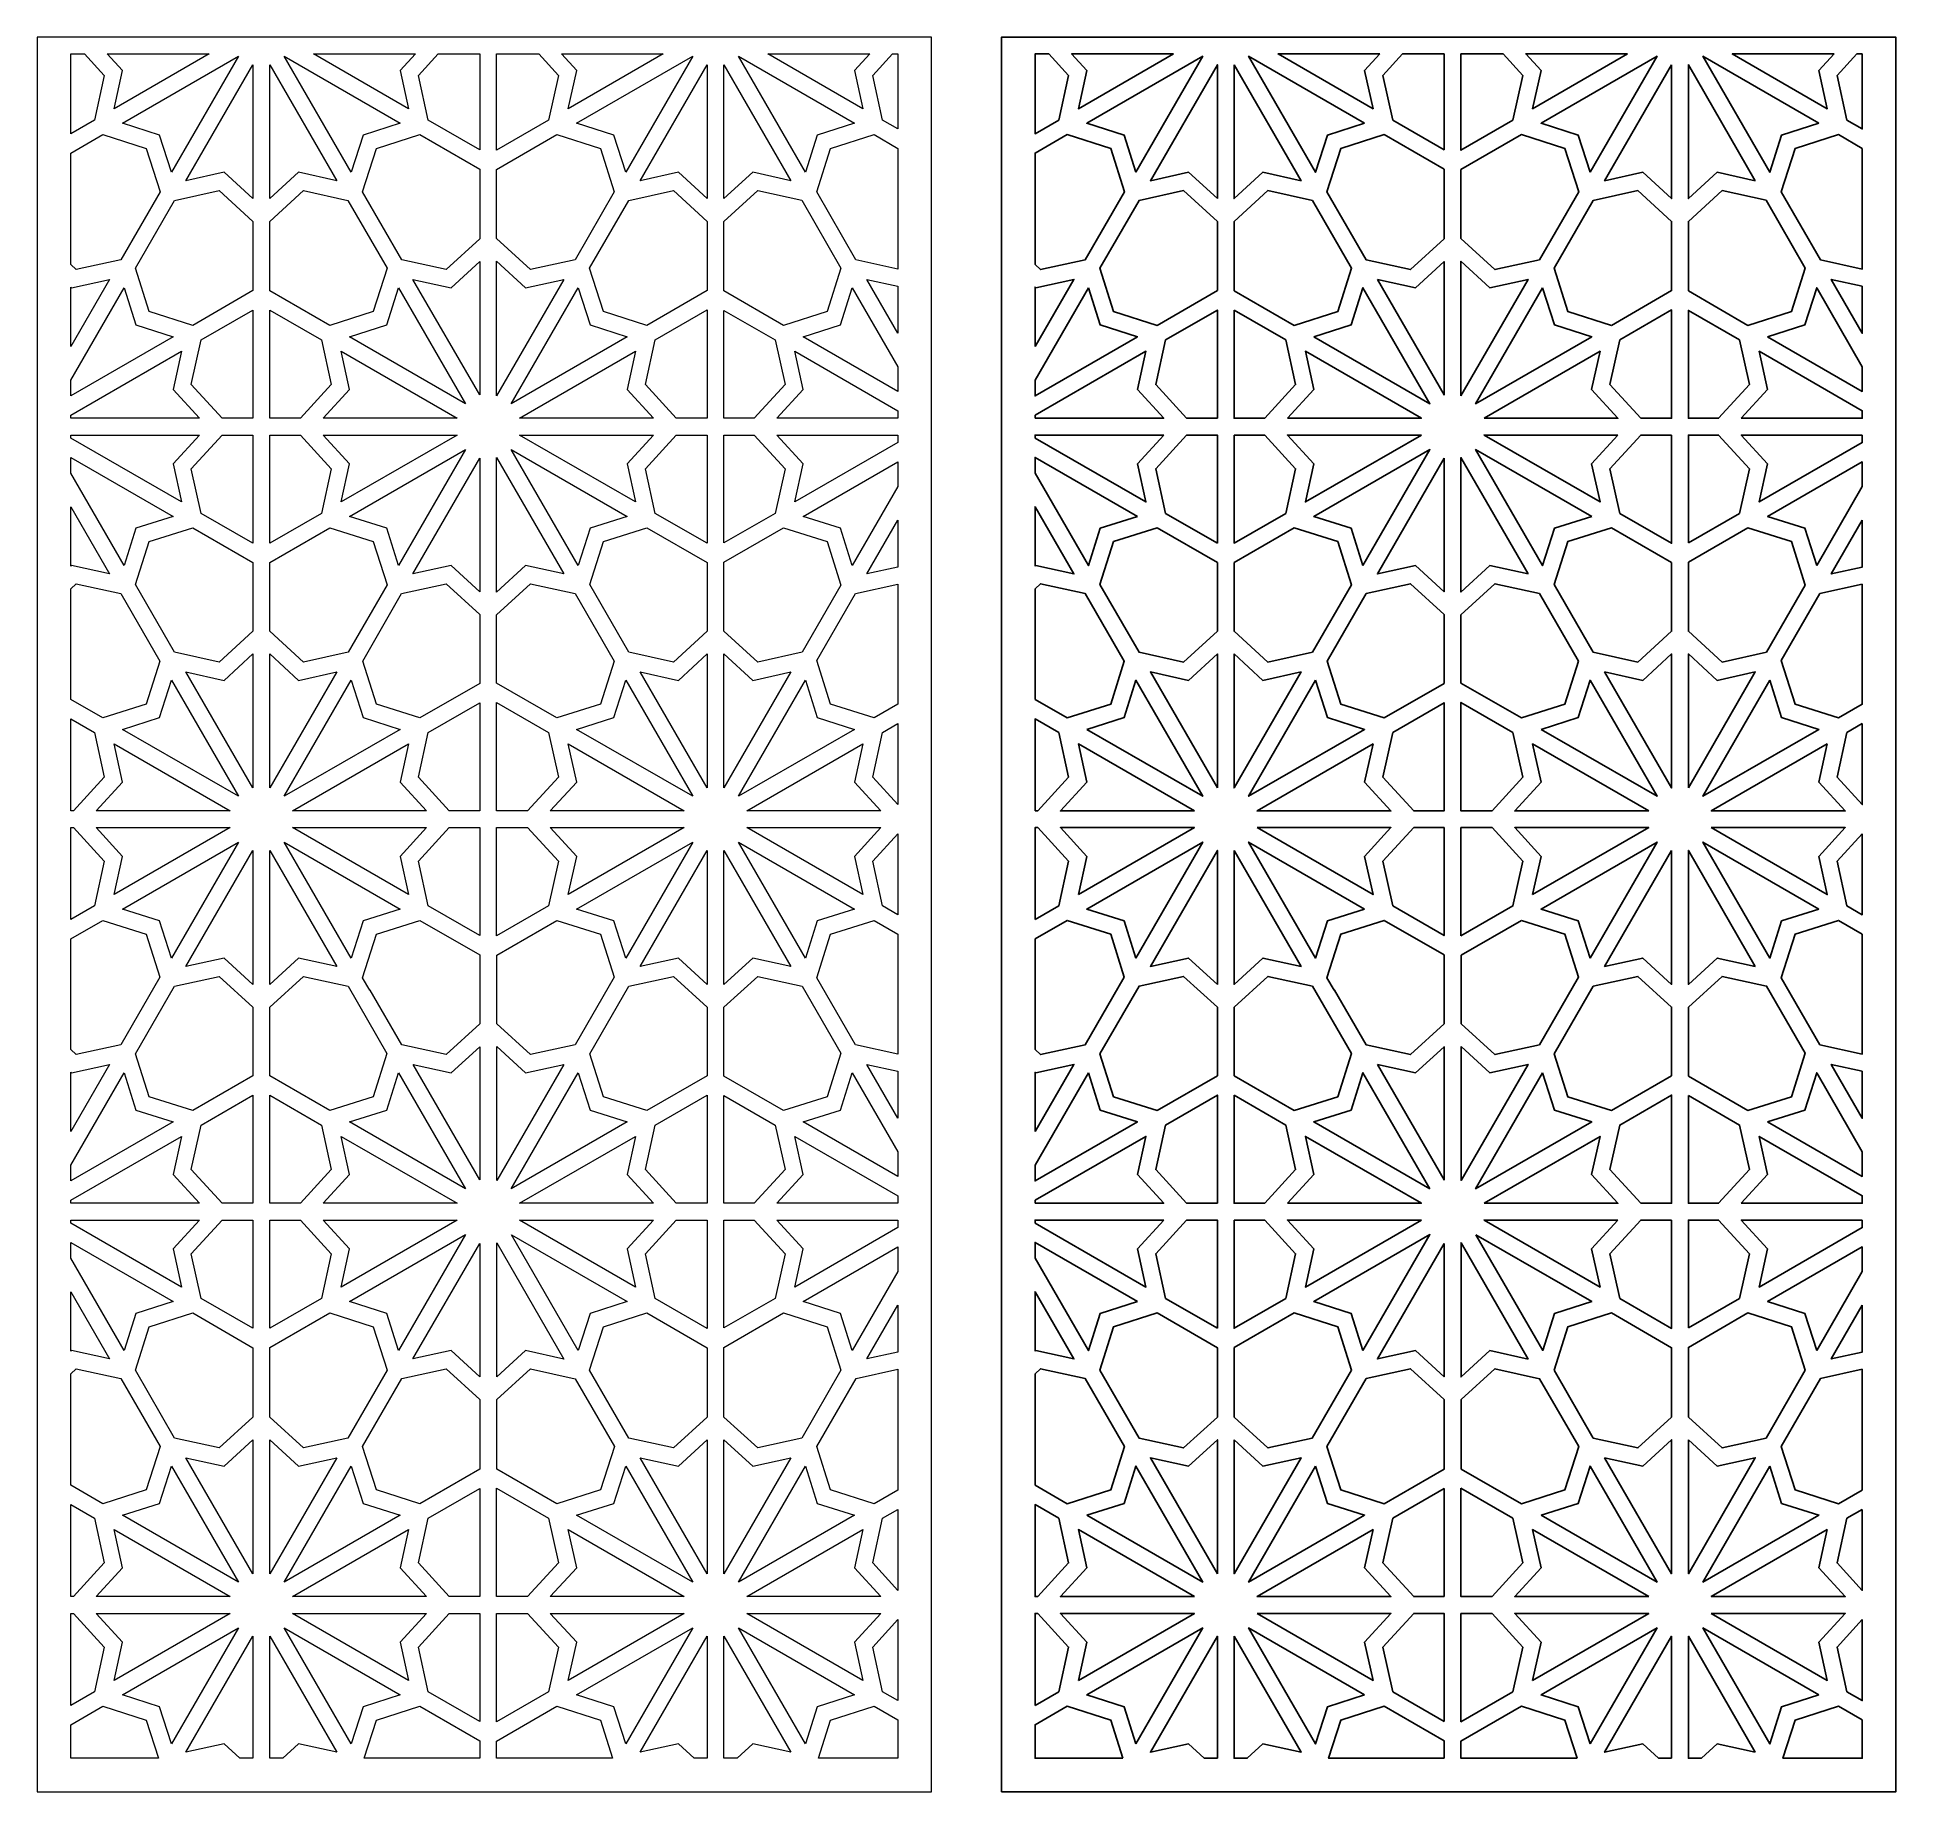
# Model space of a CAD drawing. Header units: centimetres. Extents: x -9.7 to 9.3, y -9.5 to 8.4.
import ezdxf

# ---------------------------------------------------------------- set-up
doc = ezdxf.new("R2010")
doc.units = ezdxf.units.CM
doc.header["$MEASUREMENT"] = 0
doc.layers.add('layer 1', color=7, linetype='Continuous')

msp = doc.modelspace()

# ---------------------------------------------------------------- linework, layer by layer
at = {"layer": 'layer 1', "color": 177, "lineweight": 9}
for points, knots in [([(-9.67547, -9.53857), (-9.67547, -9.53857), (-9.67547, 8.40606), (-9.67547, 8.40606), (-9.67547, 8.40606), (-9.67547, 8.40606), (-0.53171, 8.40606), (-0.53171, 8.40606), (-0.53171, 8.40606), (-0.53171, 8.40606), (-0.53171, 8.3587), (-0.53171, 8.3587), (-0.53171, 8.3587), (-0.53171, 8.3587), (-0.53171, 7.26911), (-0.53171, 7.26911), (-0.53171, 7.26911), (-0.53171, 7.26911), (-0.53171, 7.07114), (-0.53171, 7.07114), (-0.53171, 7.07114), (-0.53171, 7.07114), (-0.53171, 6.323), (-0.53171, 6.323), (-0.53171, 6.323), (-0.53171, 6.323), (-0.53171, 6.09078), (-0.53171, 6.09078), (-0.53171, 6.09078), (-0.53171, 6.09078), (-0.53171, 4.78451), (-0.53171, 4.78451), (-0.53171, 4.78451), (-0.53171, 4.78451), (-0.53171, 4.06155), (-0.53171, 4.06155), (-0.53171, 4.06155), (-0.53171, 4.06155), (-0.53171, 2.75528), (-0.53171, 2.75528), (-0.53171, 2.75528), (-0.53171, 2.75528), (-0.53171, 2.52306), (-0.53171, 2.52306), (-0.53171, 2.52306), (-0.53171, 2.52306), (-0.53171, 1.78148), (-0.53171, 1.78148), (-0.53171, 1.78148), (-0.53171, 1.78148), (-0.53171, 1.58351), (-0.53171, 1.58351), (-0.53171, 1.58351), (-0.53171, 1.58351), (-0.53171, 0.49392), (-0.53171, 0.49392), (-0.53171, 0.49392), (-0.53171, 0.49392), (-0.53171, 0.32248), (-0.53171, 0.32248), (-0.53171, 0.32248), (-0.53171, 0.32248), (-0.53171, -0.76711), (-0.53171, -0.76711), (-0.53171, -0.76711), (-0.53171, -0.76711), (-0.53171, -0.96508), (-0.53171, -0.96508), (-0.53171, -0.96508), (-0.53171, -0.96508), (-0.53171, -1.70574), (-0.53171, -1.70574), (-0.53171, -1.70574), (-0.53171, -1.70574), (-0.53171, -1.93796), (-0.53171, -1.93796), (-0.53171, -1.93796), (-0.53171, -1.93796), (-0.53171, -3.24423), (-0.53171, -3.24423), (-0.53171, -3.24423), (-0.53171, -3.24423), (-0.53171, -3.96719), (-0.53171, -3.96719), (-0.53171, -3.96719), (-0.53171, -3.96719), (-0.53171, -5.27346), (-0.53171, -5.27346), (-0.53171, -5.27346), (-0.53171, -5.27346), (-0.53171, -5.50567), (-0.53171, -5.50567), (-0.53171, -5.50567), (-0.53171, -5.50567), (-0.53171, -6.25475), (-0.53171, -6.25475), (-0.53171, -6.25475), (-0.53171, -6.25475), (-0.53171, -6.45272), (-0.53171, -6.45272), (-0.53171, -6.45272), (-0.53171, -6.45272), (-0.53171, -7.5423), (-0.53171, -7.5423), (-0.53171, -7.5423), (-0.53171, -7.5423), (-0.53171, -7.71375), (-0.53171, -7.71375), (-0.53171, -7.71375), (-0.53171, -7.71375), (-0.53171, -8.80333), (-0.53171, -8.80333), (-0.53171, -8.80333), (-0.53171, -8.80333), (-0.53171, -9.0013), (-0.53171, -9.0013), (-0.53171, -9.0013), (-0.53171, -9.0013), (-0.53171, -9.53857), (-0.53171, -9.53857), (-0.53171, -9.53857), (-0.53171, -9.53857), (-1.53681, -9.53857), (-1.53681, -9.53857), (-1.53681, -9.53857), (-1.53681, -9.53857), (-1.73478, -9.53857), (-1.73478, -9.53857), (-1.73478, -9.53857), (-1.73478, -9.53857), (-2.64071, -9.53857), (-2.64071, -9.53857), (-2.64071, -9.53857), (-2.64071, -9.53857), (-2.83698, -9.53857), (-2.83698, -9.53857), (-2.83698, -9.53857), (-2.83698, -9.53857), (-3.74291, -9.53857), (-3.74291, -9.53857), (-3.74291, -9.53857), (-3.74291, -9.53857), (-3.94088, -9.53857), (-3.94088, -9.53857), (-3.94088, -9.53857), (-3.94088, -9.53857), (-4.97855, -9.53857), (-4.97855, -9.53857), (-4.97855, -9.53857), (-4.97855, -9.53857), (-5.15, -9.53857), (-5.15, -9.53857), (-5.15, -9.53857), (-5.15, -9.53857), (-6.18132, -9.53857), (-6.18132, -9.53857), (-6.18132, -9.53857), (-6.18132, -9.53857), (-6.37929, -9.53857), (-6.37929, -9.53857), (-6.37929, -9.53857), (-6.37929, -9.53857), (-7.28522, -9.53857), (-7.28522, -9.53857), (-7.28522, -9.53857), (-7.28522, -9.53857), (-7.4815, -9.53857), (-7.4815, -9.53857), (-7.4815, -9.53857), (-7.4815, -9.53857), (-8.38743, -9.53857), (-8.38743, -9.53857), (-8.38743, -9.53857), (-8.38743, -9.53857), (-8.5854, -9.53857), (-8.5854, -9.53857), (-8.5854, -9.53857), (-8.5854, -9.53857), (-9.62058, -9.53857), (-9.62058, -9.53857), (-9.62058, -9.53857), (-9.62058, -9.53857), (-9.67547, -9.53857), (-9.67547, -9.53857)], [0, 0, 0, 0, 0.0212766, 0.0212766, 0.0212766, 0.0212766, 0.04255319, 0.04255319, 0.04255319, 0.04255319, 0.06382979, 0.06382979, 0.06382979, 0.06382979, 0.08510638, 0.08510638, 0.08510638, 0.08510638, 0.10638298, 0.10638298, 0.10638298, 0.10638298, 0.12765957, 0.12765957, 0.12765957, 0.12765957, 0.14893617, 0.14893617, 0.14893617, 0.14893617, 0.17021277, 0.17021277, 0.17021277, 0.17021277, 0.19148936, 0.19148936, 0.19148936, 0.19148936, 0.21276596, 0.21276596, 0.21276596, 0.21276596, 0.23404255, 0.23404255, 0.23404255, 0.23404255, 0.25531915, 0.25531915, 0.25531915, 0.25531915, 0.27659574, 0.27659574, 0.27659574, 0.27659574, 0.29787234, 0.29787234, 0.29787234, 0.29787234, 0.31914894, 0.31914894, 0.31914894, 0.31914894, 0.34042553, 0.34042553, 0.34042553, 0.34042553, 0.36170213, 0.36170213, 0.36170213, 0.36170213, 0.38297872, 0.38297872, 0.38297872, 0.38297872, 0.40425532, 0.40425532, 0.40425532, 0.40425532, 0.42553191, 0.42553191, 0.42553191, 0.42553191, 0.44680851, 0.44680851, 0.44680851, 0.44680851, 0.46808511, 0.46808511, 0.46808511, 0.46808511, 0.4893617, 0.4893617, 0.4893617, 0.4893617, 0.5106383, 0.5106383, 0.5106383, 0.5106383, 0.53191489, 0.53191489, 0.53191489, 0.53191489, 0.55319149, 0.55319149, 0.55319149, 0.55319149, 0.57446809, 0.57446809, 0.57446809, 0.57446809, 0.59574468, 0.59574468, 0.59574468, 0.59574468, 0.61702128, 0.61702128, 0.61702128, 0.61702128, 0.63829787, 0.63829787, 0.63829787, 0.63829787, 0.65957447, 0.65957447, 0.65957447, 0.65957447, 0.68085106, 0.68085106, 0.68085106, 0.68085106, 0.70212766, 0.70212766, 0.70212766, 0.70212766, 0.72340426, 0.72340426, 0.72340426, 0.72340426, 0.74468085, 0.74468085, 0.74468085, 0.74468085, 0.76595745, 0.76595745, 0.76595745, 0.76595745, 0.78723404, 0.78723404, 0.78723404, 0.78723404, 0.80851064, 0.80851064, 0.80851064, 0.80851064, 0.82978723, 0.82978723, 0.82978723, 0.82978723, 0.85106383, 0.85106383, 0.85106383, 0.85106383, 0.87234043, 0.87234043, 0.87234043, 0.87234043, 0.89361702, 0.89361702, 0.89361702, 0.89361702, 0.91489362, 0.91489362, 0.91489362, 0.91489362, 0.93617021, 0.93617021, 0.93617021, 0.93617021, 0.95744681, 0.95744681, 0.95744681, 0.95744681, 1, 1, 1, 1]), ([(-9.19189, 8.23462), (-9.19189, 8.23462), (-9.33258, 8.23462), (-9.33258, 8.23462), (-9.33258, 8.23462), (-9.33258, 8.23462), (-9.33258, 7.41803), (-9.33258, 7.41803), (-9.33258, 7.41803), (-9.33258, 7.41803), (-9.09063, 7.55772), (-9.09063, 7.55772), (-9.09063, 7.55772), (-9.09063, 7.55772), (-8.99023, 8.01387), (-8.99023, 8.01387), (-8.99023, 8.01387), (-8.99023, 8.01387), (-9.19189, 8.23462), (-9.19189, 8.23462)], [0, 0, 0, 0, 0.16666667, 0.16666667, 0.16666667, 0.16666667, 0.33333333, 0.33333333, 0.33333333, 0.33333333, 0.5, 0.5, 0.5, 0.5, 0.66666667, 0.66666667, 0.66666667, 0.66666667, 1, 1, 1, 1]), ([(-7.9182, 8.23462), (-7.9182, 8.23462), (-8.95968, 8.23462), (-8.95968, 8.23462), (-8.95968, 8.23462), (-8.95968, 8.23462), (-8.80368, 8.06385), (-8.80368, 8.06385), (-8.80368, 8.06385), (-8.80368, 8.06385), (-8.88952, 7.67382), (-8.88952, 7.67382), (-8.88952, 7.67382), (-8.88952, 7.67382), (-7.9182, 8.23462), (-7.9182, 8.23462)], [0, 0, 0, 0, 0.2, 0.2, 0.2, 0.2, 0.4, 0.4, 0.4, 0.4, 0.6, 0.6, 0.6, 0.6, 1, 1, 1, 1]), ([(-8.30244, 7.02398), (-8.30244, 7.02398), (-7.61756, 8.21022), (-7.61756, 8.21022), (-7.61756, 8.21022), (-7.61756, 8.21022), (-8.8038, 7.52535), (-8.8038, 7.52535), (-8.8038, 7.52535), (-8.8038, 7.52535), (-8.4231, 7.40468), (-8.4231, 7.40468), (-8.4231, 7.40468), (-8.4231, 7.40468), (-8.30244, 7.02398), (-8.30244, 7.02398)], [0, 0, 0, 0, 0.2, 0.2, 0.2, 0.2, 0.4, 0.4, 0.4, 0.4, 0.6, 0.6, 0.6, 0.6, 1, 1, 1, 1]), ([(-5.96293, 7.52535), (-5.96293, 7.52535), (-7.14916, 8.21022), (-7.14916, 8.21022), (-7.14916, 8.21022), (-7.14916, 8.21022), (-6.46429, 7.02398), (-6.46429, 7.02398), (-6.46429, 7.02398), (-6.46429, 7.02398), (-6.34362, 7.40468), (-6.34362, 7.40468), (-6.34362, 7.40468), (-6.34362, 7.40468), (-5.96293, 7.52535), (-5.96293, 7.52535)], [0, 0, 0, 0, 0.2, 0.2, 0.2, 0.2, 0.4, 0.4, 0.4, 0.4, 0.6, 0.6, 0.6, 0.6, 1, 1, 1, 1]), ([(-5.80705, 8.23462), (-5.80705, 8.23462), (-6.84852, 8.23462), (-6.84852, 8.23462), (-6.84852, 8.23462), (-6.84852, 8.23462), (-5.8772, 7.67382), (-5.8772, 7.67382), (-5.8772, 7.67382), (-5.8772, 7.67382), (-5.96305, 8.06385), (-5.96305, 8.06385), (-5.96305, 8.06385), (-5.96305, 8.06385), (-5.80705, 8.23462), (-5.80705, 8.23462)], [0, 0, 0, 0, 0.2, 0.2, 0.2, 0.2, 0.4, 0.4, 0.4, 0.4, 0.6, 0.6, 0.6, 0.6, 1, 1, 1, 1]), ([(-5.15, 8.23462), (-5.15, 8.23462), (-5.57483, 8.23462), (-5.57483, 8.23462), (-5.57483, 8.23462), (-5.57483, 8.23462), (-5.7765, 8.01387), (-5.7765, 8.01387), (-5.7765, 8.01387), (-5.7765, 8.01387), (-5.6761, 7.55772), (-5.6761, 7.55772), (-5.6761, 7.55772), (-5.6761, 7.55772), (-5.15, 7.25397), (-5.15, 7.25397), (-5.15, 7.25397), (-5.15, 7.25397), (-5.15, 8.23462), (-5.15, 8.23462)], [0, 0, 0, 0, 0.16666667, 0.16666667, 0.16666667, 0.16666667, 0.33333333, 0.33333333, 0.33333333, 0.33333333, 0.5, 0.5, 0.5, 0.5, 0.66666667, 0.66666667, 0.66666667, 0.66666667, 1, 1, 1, 1]), ([(-4.54738, 8.23462), (-4.54738, 8.23462), (-4.97855, 8.23462), (-4.97855, 8.23462), (-4.97855, 8.23462), (-4.97855, 8.23462), (-4.97855, 7.25031), (-4.97855, 7.25031), (-4.97855, 7.25031), (-4.97855, 7.25031), (-4.44611, 7.55772), (-4.44611, 7.55772), (-4.44611, 7.55772), (-4.44611, 7.55772), (-4.34571, 8.01387), (-4.34571, 8.01387), (-4.34571, 8.01387), (-4.34571, 8.01387), (-4.54738, 8.23462), (-4.54738, 8.23462)], [0, 0, 0, 0, 0.16666667, 0.16666667, 0.16666667, 0.16666667, 0.33333333, 0.33333333, 0.33333333, 0.33333333, 0.5, 0.5, 0.5, 0.5, 0.66666667, 0.66666667, 0.66666667, 0.66666667, 1, 1, 1, 1]), ([(-3.27368, 8.23462), (-3.27368, 8.23462), (-4.31516, 8.23462), (-4.31516, 8.23462), (-4.31516, 8.23462), (-4.31516, 8.23462), (-4.15916, 8.06385), (-4.15916, 8.06385), (-4.15916, 8.06385), (-4.15916, 8.06385), (-4.24501, 7.67382), (-4.24501, 7.67382), (-4.24501, 7.67382), (-4.24501, 7.67382), (-3.27368, 8.23462), (-3.27368, 8.23462)], [0, 0, 0, 0, 0.2, 0.2, 0.2, 0.2, 0.4, 0.4, 0.4, 0.4, 0.6, 0.6, 0.6, 0.6, 1, 1, 1, 1]), ([(-3.65792, 7.02398), (-3.65792, 7.02398), (-2.97305, 8.21022), (-2.97305, 8.21022), (-2.97305, 8.21022), (-2.97305, 8.21022), (-4.15928, 7.52535), (-4.15928, 7.52535), (-4.15928, 7.52535), (-4.15928, 7.52535), (-3.77859, 7.40468), (-3.77859, 7.40468), (-3.77859, 7.40468), (-3.77859, 7.40468), (-3.65792, 7.02398), (-3.65792, 7.02398)], [0, 0, 0, 0, 0.2, 0.2, 0.2, 0.2, 0.4, 0.4, 0.4, 0.4, 0.6, 0.6, 0.6, 0.6, 1, 1, 1, 1]), ([(-1.31841, 7.52535), (-1.31841, 7.52535), (-2.50465, 8.21022), (-2.50465, 8.21022), (-2.50465, 8.21022), (-2.50465, 8.21022), (-1.81977, 7.02398), (-1.81977, 7.02398), (-1.81977, 7.02398), (-1.81977, 7.02398), (-1.6991, 7.40468), (-1.6991, 7.40468), (-1.6991, 7.40468), (-1.6991, 7.40468), (-1.31841, 7.52535), (-1.31841, 7.52535)], [0, 0, 0, 0, 0.2, 0.2, 0.2, 0.2, 0.4, 0.4, 0.4, 0.4, 0.6, 0.6, 0.6, 0.6, 1, 1, 1, 1]), ([(-1.16253, 8.23462), (-1.16253, 8.23462), (-2.20401, 8.23462), (-2.20401, 8.23462), (-2.20401, 8.23462), (-2.20401, 8.23462), (-1.23269, 7.67382), (-1.23269, 7.67382), (-1.23269, 7.67382), (-1.23269, 7.67382), (-1.31853, 8.06385), (-1.31853, 8.06385), (-1.31853, 8.06385), (-1.31853, 8.06385), (-1.16253, 8.23462), (-1.16253, 8.23462)], [0, 0, 0, 0, 0.2, 0.2, 0.2, 0.2, 0.4, 0.4, 0.4, 0.4, 0.6, 0.6, 0.6, 0.6, 1, 1, 1, 1]), ([(-0.8746, 8.23462), (-0.8746, 8.23462), (-0.93031, 8.23462), (-0.93031, 8.23462), (-0.93031, 8.23462), (-0.93031, 8.23462), (-1.13198, 8.01387), (-1.13198, 8.01387), (-1.13198, 8.01387), (-1.13198, 8.01387), (-1.03158, 7.55772), (-1.03158, 7.55772), (-1.03158, 7.55772), (-1.03158, 7.55772), (-0.8746, 7.46708), (-0.8746, 7.46708), (-0.8746, 7.46708), (-0.8746, 7.46708), (-0.8746, 8.23462), (-0.8746, 8.23462)], [0, 0, 0, 0, 0.16666667, 0.16666667, 0.16666667, 0.16666667, 0.33333333, 0.33333333, 0.33333333, 0.33333333, 0.5, 0.5, 0.5, 0.5, 0.66666667, 0.66666667, 0.66666667, 0.66666667, 1, 1, 1, 1]), ([(-7.46909, 6.75475), (-7.46909, 6.75475), (-7.46909, 8.1245), (-7.46909, 8.1245), (-7.46909, 8.1245), (-7.46909, 8.1245), (-8.15396, 6.93826), (-8.15396, 6.93826), (-8.15396, 6.93826), (-8.15396, 6.93826), (-7.76393, 7.02411), (-7.76393, 7.02411), (-7.76393, 7.02411), (-7.76393, 7.02411), (-7.46909, 6.75475), (-7.46909, 6.75475)], [0, 0, 0, 0, 0.2, 0.2, 0.2, 0.2, 0.4, 0.4, 0.4, 0.4, 0.6, 0.6, 0.6, 0.6, 1, 1, 1, 1]), ([(-7.29764, 8.1245), (-7.29764, 8.1245), (-7.29764, 6.75475), (-7.29764, 6.75475), (-7.29764, 6.75475), (-7.29764, 6.75475), (-7.00279, 7.02411), (-7.00279, 7.02411), (-7.00279, 7.02411), (-7.00279, 7.02411), (-6.61276, 6.93826), (-6.61276, 6.93826), (-6.61276, 6.93826), (-6.61276, 6.93826), (-7.29764, 8.1245), (-7.29764, 8.1245)], [0, 0, 0, 0, 0.2, 0.2, 0.2, 0.2, 0.4, 0.4, 0.4, 0.4, 0.6, 0.6, 0.6, 0.6, 1, 1, 1, 1]), ([(-2.82457, 8.1245), (-2.82457, 8.1245), (-3.50944, 6.93826), (-3.50944, 6.93826), (-3.50944, 6.93826), (-3.50944, 6.93826), (-3.11942, 7.02411), (-3.11942, 7.02411), (-3.11942, 7.02411), (-3.11942, 7.02411), (-2.82457, 6.75475), (-2.82457, 6.75475), (-2.82457, 6.75475), (-2.82457, 6.75475), (-2.82457, 8.1245), (-2.82457, 8.1245)], [0, 0, 0, 0, 0.2, 0.2, 0.2, 0.2, 0.4, 0.4, 0.4, 0.4, 0.6, 0.6, 0.6, 0.6, 1, 1, 1, 1]), ([(-1.96825, 6.93826), (-1.96825, 6.93826), (-2.65312, 8.1245), (-2.65312, 8.1245), (-2.65312, 8.1245), (-2.65312, 8.1245), (-2.65312, 6.75475), (-2.65312, 6.75475), (-2.65312, 6.75475), (-2.65312, 6.75475), (-2.35828, 7.02411), (-2.35828, 7.02411), (-2.35828, 7.02411), (-2.35828, 7.02411), (-1.96825, 6.93826), (-1.96825, 6.93826)], [0, 0, 0, 0, 0.2, 0.2, 0.2, 0.2, 0.4, 0.4, 0.4, 0.4, 0.6, 0.6, 0.6, 0.6, 1, 1, 1, 1]), ([(-9.33258, 6.08181), (-9.33258, 6.08181), (-9.27575, 6.0299), (-9.27575, 6.0299), (-9.27575, 6.0299), (-9.27575, 6.0299), (-8.8196, 6.13029), (-8.8196, 6.13029), (-8.8196, 6.13029), (-8.8196, 6.13029), (-8.41897, 6.82421), (-8.41897, 6.82421), (-8.41897, 6.82421), (-8.41897, 6.82421), (-8.55967, 7.26811), (-8.55967, 7.26811), (-8.55967, 7.26811), (-8.55967, 7.26811), (-9.0049, 7.40924), (-9.0049, 7.40924), (-9.0049, 7.40924), (-9.0049, 7.40924), (-9.33258, 7.22006), (-9.33258, 7.22006), (-9.33258, 7.22006), (-9.33258, 7.22006), (-9.33258, 6.08181), (-9.33258, 6.08181)], [0, 0, 0, 0, 0.125, 0.125, 0.125, 0.125, 0.25, 0.25, 0.25, 0.25, 0.375, 0.375, 0.375, 0.375, 0.5, 0.5, 0.5, 0.5, 0.625, 0.625, 0.625, 0.625, 0.75, 0.75, 0.75, 0.75, 1, 1, 1, 1]), ([(-5.15, 6.34298), (-5.15, 6.34298), (-5.15, 7.056), (-5.15, 7.056), (-5.15, 7.056), (-5.15, 7.056), (-5.76182, 7.40924), (-5.76182, 7.40924), (-5.76182, 7.40924), (-5.76182, 7.40924), (-6.20706, 7.26811), (-6.20706, 7.26811), (-6.20706, 7.26811), (-6.20706, 7.26811), (-6.34818, 6.82288), (-6.34818, 6.82288), (-6.34818, 6.82288), (-6.34818, 6.82288), (-5.94824, 6.13016), (-5.94824, 6.13016), (-5.94824, 6.13016), (-5.94824, 6.13016), (-5.49272, 6.0299), (-5.49272, 6.0299), (-5.49272, 6.0299), (-5.49272, 6.0299), (-5.15, 6.34298), (-5.15, 6.34298)], [0, 0, 0, 0, 0.125, 0.125, 0.125, 0.125, 0.25, 0.25, 0.25, 0.25, 0.375, 0.375, 0.375, 0.375, 0.5, 0.5, 0.5, 0.5, 0.625, 0.625, 0.625, 0.625, 0.75, 0.75, 0.75, 0.75, 1, 1, 1, 1]), ([(-4.17546, 6.13029), (-4.17546, 6.13029), (-3.77458, 6.82463), (-3.77458, 6.82463), (-3.77458, 6.82463), (-3.77458, 6.82463), (-3.91515, 7.26811), (-3.91515, 7.26811), (-3.91515, 7.26811), (-3.91515, 7.26811), (-4.36039, 7.40924), (-4.36039, 7.40924), (-4.36039, 7.40924), (-4.36039, 7.40924), (-4.97855, 7.05234), (-4.97855, 7.05234), (-4.97855, 7.05234), (-4.97855, 7.05234), (-4.97855, 6.34685), (-4.97855, 6.34685), (-4.97855, 6.34685), (-4.97855, 6.34685), (-4.63161, 6.0299), (-4.63161, 6.0299), (-4.63161, 6.0299), (-4.63161, 6.0299), (-4.17546, 6.13029), (-4.17546, 6.13029)], [0, 0, 0, 0, 0.125, 0.125, 0.125, 0.125, 0.25, 0.25, 0.25, 0.25, 0.375, 0.375, 0.375, 0.375, 0.5, 0.5, 0.5, 0.5, 0.625, 0.625, 0.625, 0.625, 0.75, 0.75, 0.75, 0.75, 1, 1, 1, 1]), ([(-0.8746, 7.26911), (-0.8746, 7.26911), (-1.1173, 7.40924), (-1.1173, 7.40924), (-1.1173, 7.40924), (-1.1173, 7.40924), (-1.56254, 7.26811), (-1.56254, 7.26811), (-1.56254, 7.26811), (-1.56254, 7.26811), (-1.70366, 6.82288), (-1.70366, 6.82288), (-1.70366, 6.82288), (-1.70366, 6.82288), (-1.30309, 6.12906), (-1.30309, 6.12906), (-1.30309, 6.12906), (-1.30309, 6.12906), (-0.8746, 6.03475), (-0.8746, 6.03475), (-0.8746, 6.03475), (-0.8746, 6.03475), (-0.8746, 7.26911), (-0.8746, 7.26911)], [0, 0, 0, 0, 0.14285714, 0.14285714, 0.14285714, 0.14285714, 0.28571429, 0.28571429, 0.28571429, 0.28571429, 0.42857143, 0.42857143, 0.42857143, 0.42857143, 0.57142857, 0.57142857, 0.57142857, 0.57142857, 0.71428571, 0.71428571, 0.71428571, 0.71428571, 1, 1, 1, 1]), ([(-7.46909, 5.81367), (-7.46909, 5.81367), (-7.46909, 6.52254), (-7.46909, 6.52254), (-7.46909, 6.52254), (-7.46909, 6.52254), (-7.81392, 6.83755), (-7.81392, 6.83755), (-7.81392, 6.83755), (-7.81392, 6.83755), (-8.27007, 6.73716), (-8.27007, 6.73716), (-8.27007, 6.73716), (-8.27007, 6.73716), (-8.6707, 6.04324), (-8.6707, 6.04324), (-8.6707, 6.04324), (-8.6707, 6.04324), (-8.53, 5.59934), (-8.53, 5.59934), (-8.53, 5.59934), (-8.53, 5.59934), (-8.08477, 5.45821), (-8.08477, 5.45821), (-8.08477, 5.45821), (-8.08477, 5.45821), (-7.46909, 5.81367), (-7.46909, 5.81367)], [0, 0, 0, 0, 0.125, 0.125, 0.125, 0.125, 0.25, 0.25, 0.25, 0.25, 0.375, 0.375, 0.375, 0.375, 0.5, 0.5, 0.5, 0.5, 0.625, 0.625, 0.625, 0.625, 0.75, 0.75, 0.75, 0.75, 1, 1, 1, 1]), ([(-7.29764, 6.52254), (-7.29764, 6.52254), (-7.29764, 5.81267), (-7.29764, 5.81267), (-7.29764, 5.81267), (-7.29764, 5.81267), (-6.6837, 5.45821), (-6.6837, 5.45821), (-6.6837, 5.45821), (-6.6837, 5.45821), (-6.23847, 5.59934), (-6.23847, 5.59934), (-6.23847, 5.59934), (-6.23847, 5.59934), (-6.09734, 6.04457), (-6.09734, 6.04457), (-6.09734, 6.04457), (-6.09734, 6.04457), (-6.49729, 6.73729), (-6.49729, 6.73729), (-6.49729, 6.73729), (-6.49729, 6.73729), (-6.95281, 6.83755), (-6.95281, 6.83755), (-6.95281, 6.83755), (-6.95281, 6.83755), (-7.29764, 6.52254), (-7.29764, 6.52254)], [0, 0, 0, 0, 0.125, 0.125, 0.125, 0.125, 0.25, 0.25, 0.25, 0.25, 0.375, 0.375, 0.375, 0.375, 0.5, 0.5, 0.5, 0.5, 0.625, 0.625, 0.625, 0.625, 0.75, 0.75, 0.75, 0.75, 1, 1, 1, 1]), ([(-3.44062, 5.45821), (-3.44062, 5.45821), (-2.82457, 5.81389), (-2.82457, 5.81389), (-2.82457, 5.81389), (-2.82457, 5.81389), (-2.82457, 6.52254), (-2.82457, 6.52254), (-2.82457, 6.52254), (-2.82457, 6.52254), (-3.1694, 6.83755), (-3.1694, 6.83755), (-3.1694, 6.83755), (-3.1694, 6.83755), (-3.62555, 6.73716), (-3.62555, 6.73716), (-3.62555, 6.73716), (-3.62555, 6.73716), (-4.02643, 6.04282), (-4.02643, 6.04282), (-4.02643, 6.04282), (-4.02643, 6.04282), (-3.88585, 5.59934), (-3.88585, 5.59934), (-3.88585, 5.59934), (-3.88585, 5.59934), (-3.44062, 5.45821), (-3.44062, 5.45821)], [0, 0, 0, 0, 0.125, 0.125, 0.125, 0.125, 0.25, 0.25, 0.25, 0.25, 0.375, 0.375, 0.375, 0.375, 0.5, 0.5, 0.5, 0.5, 0.625, 0.625, 0.625, 0.625, 0.75, 0.75, 0.75, 0.75, 1, 1, 1, 1]), ([(-2.65312, 5.81016), (-2.65312, 5.81016), (-2.04353, 5.45821), (-2.04353, 5.45821), (-2.04353, 5.45821), (-2.04353, 5.45821), (-1.5983, 5.59934), (-1.5983, 5.59934), (-1.5983, 5.59934), (-1.5983, 5.59934), (-1.45717, 6.04457), (-1.45717, 6.04457), (-1.45717, 6.04457), (-1.45717, 6.04457), (-1.85775, 6.73839), (-1.85775, 6.73839), (-1.85775, 6.73839), (-1.85775, 6.73839), (-2.30829, 6.83755), (-2.30829, 6.83755), (-2.30829, 6.83755), (-2.30829, 6.83755), (-2.65312, 6.52254), (-2.65312, 6.52254), (-2.65312, 6.52254), (-2.65312, 6.52254), (-2.65312, 5.81016), (-2.65312, 5.81016)], [0, 0, 0, 0, 0.125, 0.125, 0.125, 0.125, 0.25, 0.25, 0.25, 0.25, 0.375, 0.375, 0.375, 0.375, 0.5, 0.5, 0.5, 0.5, 0.625, 0.625, 0.625, 0.625, 0.75, 0.75, 0.75, 0.75, 1, 1, 1, 1]), ([(-5.83276, 5.92919), (-5.83276, 5.92919), (-5.15, 4.74661), (-5.15, 4.74661), (-5.15, 4.74661), (-5.15, 4.74661), (-5.15, 6.11077), (-5.15, 6.11077), (-5.15, 6.11077), (-5.15, 6.11077), (-5.44273, 5.84334), (-5.44273, 5.84334), (-5.44273, 5.84334), (-5.44273, 5.84334), (-5.83276, 5.92919), (-5.83276, 5.92919)], [0, 0, 0, 0, 0.2, 0.2, 0.2, 0.2, 0.4, 0.4, 0.4, 0.4, 0.6, 0.6, 0.6, 0.6, 1, 1, 1, 1]), ([(-4.97855, 4.73929), (-4.97855, 4.73929), (-4.29156, 5.92919), (-4.29156, 5.92919), (-4.29156, 5.92919), (-4.29156, 5.92919), (-4.68159, 5.84334), (-4.68159, 5.84334), (-4.68159, 5.84334), (-4.68159, 5.84334), (-4.97855, 6.11463), (-4.97855, 6.11463), (-4.97855, 6.11463), (-4.97855, 6.11463), (-4.97855, 4.73929), (-4.97855, 4.73929)], [0, 0, 0, 0, 0.2, 0.2, 0.2, 0.2, 0.4, 0.4, 0.4, 0.4, 0.6, 0.6, 0.6, 0.6, 1, 1, 1, 1]), ([(-9.33258, 5.2418), (-9.33258, 5.2418), (-8.93571, 5.92919), (-8.93571, 5.92919), (-8.93571, 5.92919), (-8.93571, 5.92919), (-9.32574, 5.84334), (-9.32574, 5.84334), (-9.32574, 5.84334), (-9.32574, 5.84334), (-9.33258, 5.84959), (-9.33258, 5.84959), (-9.33258, 5.84959), (-9.33258, 5.84959), (-9.33258, 5.2418), (-9.33258, 5.2418)], [0, 0, 0, 0, 0.2, 0.2, 0.2, 0.2, 0.4, 0.4, 0.4, 0.4, 0.6, 0.6, 0.6, 0.6, 1, 1, 1, 1]), ([(-0.8746, 5.8592), (-0.8746, 5.8592), (-1.19259, 5.92919), (-1.19259, 5.92919), (-1.19259, 5.92919), (-1.19259, 5.92919), (-0.8746, 5.37842), (-0.8746, 5.37842), (-0.8746, 5.37842), (-0.8746, 5.37842), (-0.8746, 5.8592), (-0.8746, 5.8592)], [0, 0, 0, 0, 0.25, 0.25, 0.25, 0.25, 0.5, 0.5, 0.5, 0.5, 1, 1, 1, 1]), ([(-8.78723, 5.84347), (-8.78723, 5.84347), (-9.33258, 4.89891), (-9.33258, 4.89891), (-9.33258, 4.89891), (-9.33258, 4.89891), (-9.33258, 4.73779), (-9.33258, 4.73779), (-9.33258, 4.73779), (-9.33258, 4.73779), (-8.28587, 5.3421), (-8.28587, 5.3421), (-8.28587, 5.3421), (-8.28587, 5.3421), (-8.66657, 5.46277), (-8.66657, 5.46277), (-8.66657, 5.46277), (-8.66657, 5.46277), (-8.78723, 5.84347), (-8.78723, 5.84347)], [0, 0, 0, 0, 0.16666667, 0.16666667, 0.16666667, 0.16666667, 0.33333333, 0.33333333, 0.33333333, 0.33333333, 0.5, 0.5, 0.5, 0.5, 0.66666667, 0.66666667, 0.66666667, 0.66666667, 1, 1, 1, 1]), ([(-6.4826, 5.3421), (-6.4826, 5.3421), (-5.29636, 4.65723), (-5.29636, 4.65723), (-5.29636, 4.65723), (-5.29636, 4.65723), (-5.98124, 5.84347), (-5.98124, 5.84347), (-5.98124, 5.84347), (-5.98124, 5.84347), (-6.1019, 5.46277), (-6.1019, 5.46277), (-6.1019, 5.46277), (-6.1019, 5.46277), (-6.4826, 5.3421), (-6.4826, 5.3421)], [0, 0, 0, 0, 0.2, 0.2, 0.2, 0.2, 0.4, 0.4, 0.4, 0.4, 0.6, 0.6, 0.6, 0.6, 1, 1, 1, 1]), ([(-4.14309, 5.84347), (-4.14309, 5.84347), (-4.82796, 4.65723), (-4.82796, 4.65723), (-4.82796, 4.65723), (-4.82796, 4.65723), (-3.64172, 5.3421), (-3.64172, 5.3421), (-3.64172, 5.3421), (-3.64172, 5.3421), (-4.02242, 5.46277), (-4.02242, 5.46277), (-4.02242, 5.46277), (-4.02242, 5.46277), (-4.14309, 5.84347), (-4.14309, 5.84347)], [0, 0, 0, 0, 0.2, 0.2, 0.2, 0.2, 0.4, 0.4, 0.4, 0.4, 0.6, 0.6, 0.6, 0.6, 1, 1, 1, 1]), ([(-1.84242, 5.3421), (-1.84242, 5.3421), (-0.8746, 4.78333), (-0.8746, 4.78333), (-0.8746, 4.78333), (-0.8746, 4.78333), (-0.8746, 5.03553), (-0.8746, 5.03553), (-0.8746, 5.03553), (-0.8746, 5.03553), (-1.34106, 5.84347), (-1.34106, 5.84347), (-1.34106, 5.84347), (-1.34106, 5.84347), (-1.46173, 5.46277), (-1.46173, 5.46277), (-1.46173, 5.46277), (-1.46173, 5.46277), (-1.84242, 5.3421), (-1.84242, 5.3421)], [0, 0, 0, 0, 0.16666667, 0.16666667, 0.16666667, 0.16666667, 0.33333333, 0.33333333, 0.33333333, 0.33333333, 0.5, 0.5, 0.5, 0.5, 0.66666667, 0.66666667, 0.66666667, 0.66666667, 1, 1, 1, 1]), ([(-7.46909, 4.50875), (-7.46909, 4.50875), (-7.46909, 5.61571), (-7.46909, 5.61571), (-7.46909, 5.61571), (-7.46909, 5.61571), (-7.99904, 5.30974), (-7.99904, 5.30974), (-7.99904, 5.30974), (-7.99904, 5.30974), (-8.09944, 4.85359), (-8.09944, 4.85359), (-8.09944, 4.85359), (-8.09944, 4.85359), (-7.78442, 4.50875), (-7.78442, 4.50875), (-7.78442, 4.50875), (-7.78442, 4.50875), (-7.46909, 4.50875), (-7.46909, 4.50875)], [0, 0, 0, 0, 0.16666667, 0.16666667, 0.16666667, 0.16666667, 0.33333333, 0.33333333, 0.33333333, 0.33333333, 0.5, 0.5, 0.5, 0.5, 0.66666667, 0.66666667, 0.66666667, 0.66666667, 1, 1, 1, 1]), ([(-7.29764, 5.6147), (-7.29764, 5.6147), (-7.29764, 4.50875), (-7.29764, 4.50875), (-7.29764, 4.50875), (-7.29764, 4.50875), (-6.98405, 4.50875), (-6.98405, 4.50875), (-6.98405, 4.50875), (-6.98405, 4.50875), (-6.66903, 4.85359), (-6.66903, 4.85359), (-6.66903, 4.85359), (-6.66903, 4.85359), (-6.76943, 5.30974), (-6.76943, 5.30974), (-6.76943, 5.30974), (-6.76943, 5.30974), (-7.29764, 5.6147), (-7.29764, 5.6147)], [0, 0, 0, 0, 0.16666667, 0.16666667, 0.16666667, 0.16666667, 0.33333333, 0.33333333, 0.33333333, 0.33333333, 0.5, 0.5, 0.5, 0.5, 0.66666667, 0.66666667, 0.66666667, 0.66666667, 1, 1, 1, 1]), ([(-3.14028, 4.50875), (-3.14028, 4.50875), (-2.82457, 4.50875), (-2.82457, 4.50875), (-2.82457, 4.50875), (-2.82457, 4.50875), (-2.82457, 5.61592), (-2.82457, 5.61592), (-2.82457, 5.61592), (-2.82457, 5.61592), (-3.3549, 5.30974), (-3.3549, 5.30974), (-3.3549, 5.30974), (-3.3549, 5.30974), (-3.4553, 4.85359), (-3.4553, 4.85359), (-3.4553, 4.85359), (-3.4553, 4.85359), (-3.14028, 4.50875), (-3.14028, 4.50875)], [0, 0, 0, 0, 0.16666667, 0.16666667, 0.16666667, 0.16666667, 0.33333333, 0.33333333, 0.33333333, 0.33333333, 0.5, 0.5, 0.5, 0.5, 0.66666667, 0.66666667, 0.66666667, 0.66666667, 1, 1, 1, 1]), ([(-2.12925, 5.30974), (-2.12925, 5.30974), (-2.65312, 5.61219), (-2.65312, 5.61219), (-2.65312, 5.61219), (-2.65312, 5.61219), (-2.65312, 4.50875), (-2.65312, 4.50875), (-2.65312, 4.50875), (-2.65312, 4.50875), (-2.34387, 4.50875), (-2.34387, 4.50875), (-2.34387, 4.50875), (-2.34387, 4.50875), (-2.02886, 4.85359), (-2.02886, 4.85359), (-2.02886, 4.85359), (-2.02886, 4.85359), (-2.12925, 5.30974), (-2.12925, 5.30974)], [0, 0, 0, 0, 0.16666667, 0.16666667, 0.16666667, 0.16666667, 0.33333333, 0.33333333, 0.33333333, 0.33333333, 0.5, 0.5, 0.5, 0.5, 0.66666667, 0.66666667, 0.66666667, 0.66666667, 1, 1, 1, 1]), ([(-9.33258, 4.50875), (-9.33258, 4.50875), (-8.01664, 4.50875), (-8.01664, 4.50875), (-8.01664, 4.50875), (-8.01664, 4.50875), (-8.28599, 4.8036), (-8.28599, 4.8036), (-8.28599, 4.8036), (-8.28599, 4.8036), (-8.20015, 5.19363), (-8.20015, 5.19363), (-8.20015, 5.19363), (-8.20015, 5.19363), (-9.33258, 4.53982), (-9.33258, 4.53982), (-9.33258, 4.53982), (-9.33258, 4.53982), (-9.33258, 4.50875), (-9.33258, 4.50875)], [0, 0, 0, 0, 0.16666667, 0.16666667, 0.16666667, 0.16666667, 0.33333333, 0.33333333, 0.33333333, 0.33333333, 0.5, 0.5, 0.5, 0.5, 0.66666667, 0.66666667, 0.66666667, 0.66666667, 1, 1, 1, 1]), ([(-6.75183, 4.50875), (-6.75183, 4.50875), (-5.38208, 4.50875), (-5.38208, 4.50875), (-5.38208, 4.50875), (-5.38208, 4.50875), (-6.56832, 5.19363), (-6.56832, 5.19363), (-6.56832, 5.19363), (-6.56832, 5.19363), (-6.48248, 4.8036), (-6.48248, 4.8036), (-6.48248, 4.8036), (-6.48248, 4.8036), (-6.75183, 4.50875), (-6.75183, 4.50875)], [0, 0, 0, 0, 0.2, 0.2, 0.2, 0.2, 0.4, 0.4, 0.4, 0.4, 0.6, 0.6, 0.6, 0.6, 1, 1, 1, 1]), ([(-4.74224, 4.50875), (-4.74224, 4.50875), (-3.37249, 4.50875), (-3.37249, 4.50875), (-3.37249, 4.50875), (-3.37249, 4.50875), (-3.64185, 4.8036), (-3.64185, 4.8036), (-3.64185, 4.8036), (-3.64185, 4.8036), (-3.556, 5.19363), (-3.556, 5.19363), (-3.556, 5.19363), (-3.556, 5.19363), (-4.74224, 4.50875), (-4.74224, 4.50875)], [0, 0, 0, 0, 0.2, 0.2, 0.2, 0.2, 0.4, 0.4, 0.4, 0.4, 0.6, 0.6, 0.6, 0.6, 1, 1, 1, 1]), ([(-2.11166, 4.50875), (-2.11166, 4.50875), (-0.8746, 4.50875), (-0.8746, 4.50875), (-0.8746, 4.50875), (-0.8746, 4.50875), (-0.8746, 4.58536), (-0.8746, 4.58536), (-0.8746, 4.58536), (-0.8746, 4.58536), (-1.92815, 5.19363), (-1.92815, 5.19363), (-1.92815, 5.19363), (-1.92815, 5.19363), (-1.8423, 4.8036), (-1.8423, 4.8036), (-1.8423, 4.8036), (-1.8423, 4.8036), (-2.11166, 4.50875), (-2.11166, 4.50875)], [0, 0, 0, 0, 0.16666667, 0.16666667, 0.16666667, 0.16666667, 0.33333333, 0.33333333, 0.33333333, 0.33333333, 0.5, 0.5, 0.5, 0.5, 0.66666667, 0.66666667, 0.66666667, 0.66666667, 1, 1, 1, 1]), ([(-8.01664, 4.33731), (-8.01664, 4.33731), (-9.33258, 4.33731), (-9.33258, 4.33731), (-9.33258, 4.33731), (-9.33258, 4.33731), (-9.33258, 4.30624), (-9.33258, 4.30624), (-9.33258, 4.30624), (-9.33258, 4.30624), (-8.20015, 3.65243), (-8.20015, 3.65243), (-8.20015, 3.65243), (-8.20015, 3.65243), (-8.28599, 4.04246), (-8.28599, 4.04246), (-8.28599, 4.04246), (-8.28599, 4.04246), (-8.01664, 4.33731), (-8.01664, 4.33731)], [0, 0, 0, 0, 0.16666667, 0.16666667, 0.16666667, 0.16666667, 0.33333333, 0.33333333, 0.33333333, 0.33333333, 0.5, 0.5, 0.5, 0.5, 0.66666667, 0.66666667, 0.66666667, 0.66666667, 1, 1, 1, 1]), ([(-7.46909, 3.23035), (-7.46909, 3.23035), (-7.46909, 4.33731), (-7.46909, 4.33731), (-7.46909, 4.33731), (-7.46909, 4.33731), (-7.78442, 4.33731), (-7.78442, 4.33731), (-7.78442, 4.33731), (-7.78442, 4.33731), (-8.09944, 3.99247), (-8.09944, 3.99247), (-8.09944, 3.99247), (-8.09944, 3.99247), (-7.99904, 3.53632), (-7.99904, 3.53632), (-7.99904, 3.53632), (-7.99904, 3.53632), (-7.46909, 3.23035), (-7.46909, 3.23035)], [0, 0, 0, 0, 0.16666667, 0.16666667, 0.16666667, 0.16666667, 0.33333333, 0.33333333, 0.33333333, 0.33333333, 0.5, 0.5, 0.5, 0.5, 0.66666667, 0.66666667, 0.66666667, 0.66666667, 1, 1, 1, 1]), ([(-7.29764, 4.33731), (-7.29764, 4.33731), (-7.29764, 3.23136), (-7.29764, 3.23136), (-7.29764, 3.23136), (-7.29764, 3.23136), (-6.76943, 3.53632), (-6.76943, 3.53632), (-6.76943, 3.53632), (-6.76943, 3.53632), (-6.66903, 3.99247), (-6.66903, 3.99247), (-6.66903, 3.99247), (-6.66903, 3.99247), (-6.98405, 4.33731), (-6.98405, 4.33731), (-6.98405, 4.33731), (-6.98405, 4.33731), (-7.29764, 4.33731), (-7.29764, 4.33731)], [0, 0, 0, 0, 0.16666667, 0.16666667, 0.16666667, 0.16666667, 0.33333333, 0.33333333, 0.33333333, 0.33333333, 0.5, 0.5, 0.5, 0.5, 0.66666667, 0.66666667, 0.66666667, 0.66666667, 1, 1, 1, 1]), ([(-5.38208, 4.33731), (-5.38208, 4.33731), (-6.75183, 4.33731), (-6.75183, 4.33731), (-6.75183, 4.33731), (-6.75183, 4.33731), (-6.48248, 4.04246), (-6.48248, 4.04246), (-6.48248, 4.04246), (-6.48248, 4.04246), (-6.56832, 3.65243), (-6.56832, 3.65243), (-6.56832, 3.65243), (-6.56832, 3.65243), (-5.38208, 4.33731), (-5.38208, 4.33731)], [0, 0, 0, 0, 0.2, 0.2, 0.2, 0.2, 0.4, 0.4, 0.4, 0.4, 0.6, 0.6, 0.6, 0.6, 1, 1, 1, 1]), ([(-5.98124, 3.00259), (-5.98124, 3.00259), (-5.29636, 4.18883), (-5.29636, 4.18883), (-5.29636, 4.18883), (-5.29636, 4.18883), (-6.4826, 3.50396), (-6.4826, 3.50396), (-6.4826, 3.50396), (-6.4826, 3.50396), (-6.1019, 3.38329), (-6.1019, 3.38329), (-6.1019, 3.38329), (-6.1019, 3.38329), (-5.98124, 3.00259), (-5.98124, 3.00259)], [0, 0, 0, 0, 0.2, 0.2, 0.2, 0.2, 0.4, 0.4, 0.4, 0.4, 0.6, 0.6, 0.6, 0.6, 1, 1, 1, 1]), ([(-3.64172, 3.50396), (-3.64172, 3.50396), (-4.82796, 4.18883), (-4.82796, 4.18883), (-4.82796, 4.18883), (-4.82796, 4.18883), (-4.14309, 3.00259), (-4.14309, 3.00259), (-4.14309, 3.00259), (-4.14309, 3.00259), (-4.02242, 3.38329), (-4.02242, 3.38329), (-4.02242, 3.38329), (-4.02242, 3.38329), (-3.64172, 3.50396), (-3.64172, 3.50396)], [0, 0, 0, 0, 0.2, 0.2, 0.2, 0.2, 0.4, 0.4, 0.4, 0.4, 0.6, 0.6, 0.6, 0.6, 1, 1, 1, 1]), ([(-3.37249, 4.33731), (-3.37249, 4.33731), (-4.74224, 4.33731), (-4.74224, 4.33731), (-4.74224, 4.33731), (-4.74224, 4.33731), (-3.556, 3.65243), (-3.556, 3.65243), (-3.556, 3.65243), (-3.556, 3.65243), (-3.64185, 4.04246), (-3.64185, 4.04246), (-3.64185, 4.04246), (-3.64185, 4.04246), (-3.37249, 4.33731), (-3.37249, 4.33731)], [0, 0, 0, 0, 0.2, 0.2, 0.2, 0.2, 0.4, 0.4, 0.4, 0.4, 0.6, 0.6, 0.6, 0.6, 1, 1, 1, 1]), ([(-2.82457, 4.33731), (-2.82457, 4.33731), (-3.14028, 4.33731), (-3.14028, 4.33731), (-3.14028, 4.33731), (-3.14028, 4.33731), (-3.4553, 3.99247), (-3.4553, 3.99247), (-3.4553, 3.99247), (-3.4553, 3.99247), (-3.3549, 3.53632), (-3.3549, 3.53632), (-3.3549, 3.53632), (-3.3549, 3.53632), (-2.82457, 3.23014), (-2.82457, 3.23014), (-2.82457, 3.23014), (-2.82457, 3.23014), (-2.82457, 4.33731), (-2.82457, 4.33731)], [0, 0, 0, 0, 0.16666667, 0.16666667, 0.16666667, 0.16666667, 0.33333333, 0.33333333, 0.33333333, 0.33333333, 0.5, 0.5, 0.5, 0.5, 0.66666667, 0.66666667, 0.66666667, 0.66666667, 1, 1, 1, 1]), ([(-2.65312, 3.23387), (-2.65312, 3.23387), (-2.12925, 3.53632), (-2.12925, 3.53632), (-2.12925, 3.53632), (-2.12925, 3.53632), (-2.02886, 3.99247), (-2.02886, 3.99247), (-2.02886, 3.99247), (-2.02886, 3.99247), (-2.34387, 4.33731), (-2.34387, 4.33731), (-2.34387, 4.33731), (-2.34387, 4.33731), (-2.65312, 4.33731), (-2.65312, 4.33731), (-2.65312, 4.33731), (-2.65312, 4.33731), (-2.65312, 3.23387), (-2.65312, 3.23387)], [0, 0, 0, 0, 0.16666667, 0.16666667, 0.16666667, 0.16666667, 0.33333333, 0.33333333, 0.33333333, 0.33333333, 0.5, 0.5, 0.5, 0.5, 0.66666667, 0.66666667, 0.66666667, 0.66666667, 1, 1, 1, 1]), ([(-0.8746, 4.33731), (-0.8746, 4.33731), (-2.11166, 4.33731), (-2.11166, 4.33731), (-2.11166, 4.33731), (-2.11166, 4.33731), (-1.8423, 4.04246), (-1.8423, 4.04246), (-1.8423, 4.04246), (-1.8423, 4.04246), (-1.92815, 3.65243), (-1.92815, 3.65243), (-1.92815, 3.65243), (-1.92815, 3.65243), (-0.8746, 4.2607), (-0.8746, 4.2607), (-0.8746, 4.2607), (-0.8746, 4.2607), (-0.8746, 4.33731), (-0.8746, 4.33731)], [0, 0, 0, 0, 0.16666667, 0.16666667, 0.16666667, 0.16666667, 0.33333333, 0.33333333, 0.33333333, 0.33333333, 0.5, 0.5, 0.5, 0.5, 0.66666667, 0.66666667, 0.66666667, 0.66666667, 1, 1, 1, 1]), ([(-8.28587, 3.50396), (-8.28587, 3.50396), (-9.33258, 4.10827), (-9.33258, 4.10827), (-9.33258, 4.10827), (-9.33258, 4.10827), (-9.33258, 3.94715), (-9.33258, 3.94715), (-9.33258, 3.94715), (-9.33258, 3.94715), (-8.78723, 3.00259), (-8.78723, 3.00259), (-8.78723, 3.00259), (-8.78723, 3.00259), (-8.66657, 3.38329), (-8.66657, 3.38329), (-8.66657, 3.38329), (-8.66657, 3.38329), (-8.28587, 3.50396), (-8.28587, 3.50396)], [0, 0, 0, 0, 0.16666667, 0.16666667, 0.16666667, 0.16666667, 0.33333333, 0.33333333, 0.33333333, 0.33333333, 0.5, 0.5, 0.5, 0.5, 0.66666667, 0.66666667, 0.66666667, 0.66666667, 1, 1, 1, 1]), ([(-5.15, 4.09945), (-5.15, 4.09945), (-5.83276, 2.91687), (-5.83276, 2.91687), (-5.83276, 2.91687), (-5.83276, 2.91687), (-5.44273, 3.00271), (-5.44273, 3.00271), (-5.44273, 3.00271), (-5.44273, 3.00271), (-5.15, 2.73529), (-5.15, 2.73529), (-5.15, 2.73529), (-5.15, 2.73529), (-5.15, 4.09945), (-5.15, 4.09945)], [0, 0, 0, 0, 0.2, 0.2, 0.2, 0.2, 0.4, 0.4, 0.4, 0.4, 0.6, 0.6, 0.6, 0.6, 1, 1, 1, 1]), ([(-4.29156, 2.91687), (-4.29156, 2.91687), (-4.97855, 4.10677), (-4.97855, 4.10677), (-4.97855, 4.10677), (-4.97855, 4.10677), (-4.97855, 2.73143), (-4.97855, 2.73143), (-4.97855, 2.73143), (-4.97855, 2.73143), (-4.68159, 3.00271), (-4.68159, 3.00271), (-4.68159, 3.00271), (-4.68159, 3.00271), (-4.29156, 2.91687), (-4.29156, 2.91687)], [0, 0, 0, 0, 0.2, 0.2, 0.2, 0.2, 0.4, 0.4, 0.4, 0.4, 0.6, 0.6, 0.6, 0.6, 1, 1, 1, 1]), ([(-1.34106, 3.00259), (-1.34106, 3.00259), (-0.8746, 3.81053), (-0.8746, 3.81053), (-0.8746, 3.81053), (-0.8746, 3.81053), (-0.8746, 4.06273), (-0.8746, 4.06273), (-0.8746, 4.06273), (-0.8746, 4.06273), (-1.84242, 3.50396), (-1.84242, 3.50396), (-1.84242, 3.50396), (-1.84242, 3.50396), (-1.46173, 3.38329), (-1.46173, 3.38329), (-1.46173, 3.38329), (-1.46173, 3.38329), (-1.34106, 3.00259), (-1.34106, 3.00259)], [0, 0, 0, 0, 0.16666667, 0.16666667, 0.16666667, 0.16666667, 0.33333333, 0.33333333, 0.33333333, 0.33333333, 0.5, 0.5, 0.5, 0.5, 0.66666667, 0.66666667, 0.66666667, 0.66666667, 1, 1, 1, 1]), ([(-9.33258, 2.99647), (-9.33258, 2.99647), (-9.32574, 3.00271), (-9.32574, 3.00271), (-9.32574, 3.00271), (-9.32574, 3.00271), (-8.93571, 2.91687), (-8.93571, 2.91687), (-8.93571, 2.91687), (-8.93571, 2.91687), (-9.33258, 3.60426), (-9.33258, 3.60426), (-9.33258, 3.60426), (-9.33258, 3.60426), (-9.33258, 2.99647), (-9.33258, 2.99647)], [0, 0, 0, 0, 0.2, 0.2, 0.2, 0.2, 0.4, 0.4, 0.4, 0.4, 0.6, 0.6, 0.6, 0.6, 1, 1, 1, 1]), ([(-0.8746, 3.46764), (-0.8746, 3.46764), (-1.19259, 2.91687), (-1.19259, 2.91687), (-1.19259, 2.91687), (-1.19259, 2.91687), (-0.8746, 2.98686), (-0.8746, 2.98686), (-0.8746, 2.98686), (-0.8746, 2.98686), (-0.8746, 3.46764), (-0.8746, 3.46764)], [0, 0, 0, 0, 0.25, 0.25, 0.25, 0.25, 0.5, 0.5, 0.5, 0.5, 1, 1, 1, 1]), ([(-7.46909, 2.33008), (-7.46909, 2.33008), (-7.46909, 3.03238), (-7.46909, 3.03238), (-7.46909, 3.03238), (-7.46909, 3.03238), (-8.08477, 3.38785), (-8.08477, 3.38785), (-8.08477, 3.38785), (-8.08477, 3.38785), (-8.53, 3.24672), (-8.53, 3.24672), (-8.53, 3.24672), (-8.53, 3.24672), (-8.66936, 2.80706), (-8.66936, 2.80706), (-8.66936, 2.80706), (-8.66936, 2.80706), (-8.27007, 2.11546), (-8.27007, 2.11546), (-8.27007, 2.11546), (-8.27007, 2.11546), (-7.81392, 2.01506), (-7.81392, 2.01506), (-7.81392, 2.01506), (-7.81392, 2.01506), (-7.46909, 2.33008), (-7.46909, 2.33008)], [0, 0, 0, 0, 0.125, 0.125, 0.125, 0.125, 0.25, 0.25, 0.25, 0.25, 0.375, 0.375, 0.375, 0.375, 0.5, 0.5, 0.5, 0.5, 0.625, 0.625, 0.625, 0.625, 0.75, 0.75, 0.75, 0.75, 1, 1, 1, 1]), ([(-7.29764, 3.03339), (-7.29764, 3.03339), (-7.29764, 2.33008), (-7.29764, 2.33008), (-7.29764, 2.33008), (-7.29764, 2.33008), (-6.95281, 2.01506), (-6.95281, 2.01506), (-6.95281, 2.01506), (-6.95281, 2.01506), (-6.49666, 2.11546), (-6.49666, 2.11546), (-6.49666, 2.11546), (-6.49666, 2.11546), (-6.09849, 2.80511), (-6.09849, 2.80511), (-6.09849, 2.80511), (-6.09849, 2.80511), (-6.23847, 3.24672), (-6.23847, 3.24672), (-6.23847, 3.24672), (-6.23847, 3.24672), (-6.6837, 3.38785), (-6.6837, 3.38785), (-6.6837, 3.38785), (-6.6837, 3.38785), (-7.29764, 3.03339), (-7.29764, 3.03339)], [0, 0, 0, 0, 0.125, 0.125, 0.125, 0.125, 0.25, 0.25, 0.25, 0.25, 0.375, 0.375, 0.375, 0.375, 0.5, 0.5, 0.5, 0.5, 0.625, 0.625, 0.625, 0.625, 0.75, 0.75, 0.75, 0.75, 1, 1, 1, 1]), ([(-2.82457, 3.03217), (-2.82457, 3.03217), (-3.44062, 3.38785), (-3.44062, 3.38785), (-3.44062, 3.38785), (-3.44062, 3.38785), (-3.88585, 3.24672), (-3.88585, 3.24672), (-3.88585, 3.24672), (-3.88585, 3.24672), (-4.02508, 2.80747), (-4.02508, 2.80747), (-4.02508, 2.80747), (-4.02508, 2.80747), (-3.62555, 2.11546), (-3.62555, 2.11546), (-3.62555, 2.11546), (-3.62555, 2.11546), (-3.1694, 2.01506), (-3.1694, 2.01506), (-3.1694, 2.01506), (-3.1694, 2.01506), (-2.82457, 2.33008), (-2.82457, 2.33008), (-2.82457, 2.33008), (-2.82457, 2.33008), (-2.82457, 3.03217), (-2.82457, 3.03217)], [0, 0, 0, 0, 0.125, 0.125, 0.125, 0.125, 0.25, 0.25, 0.25, 0.25, 0.375, 0.375, 0.375, 0.375, 0.5, 0.5, 0.5, 0.5, 0.625, 0.625, 0.625, 0.625, 0.75, 0.75, 0.75, 0.75, 1, 1, 1, 1]), ([(-1.85341, 2.11518), (-1.85341, 2.11518), (-1.45717, 2.80149), (-1.45717, 2.80149), (-1.45717, 2.80149), (-1.45717, 2.80149), (-1.5983, 3.24672), (-1.5983, 3.24672), (-1.5983, 3.24672), (-1.5983, 3.24672), (-2.04353, 3.38785), (-2.04353, 3.38785), (-2.04353, 3.38785), (-2.04353, 3.38785), (-2.65312, 3.0359), (-2.65312, 3.0359), (-2.65312, 3.0359), (-2.65312, 3.0359), (-2.65312, 2.33008), (-2.65312, 2.33008), (-2.65312, 2.33008), (-2.65312, 2.33008), (-2.30829, 2.01506), (-2.30829, 2.01506), (-2.30829, 2.01506), (-2.30829, 2.01506), (-1.85341, 2.11518), (-1.85341, 2.11518)], [0, 0, 0, 0, 0.125, 0.125, 0.125, 0.125, 0.25, 0.25, 0.25, 0.25, 0.375, 0.375, 0.375, 0.375, 0.5, 0.5, 0.5, 0.5, 0.625, 0.625, 0.625, 0.625, 0.75, 0.75, 0.75, 0.75, 1, 1, 1, 1]), ([(-9.33258, 1.63256), (-9.33258, 1.63256), (-9.0049, 1.44338), (-9.0049, 1.44338), (-9.0049, 1.44338), (-9.0049, 1.44338), (-8.55967, 1.58451), (-8.55967, 1.58451), (-8.55967, 1.58451), (-8.55967, 1.58451), (-8.42031, 2.02417), (-8.42031, 2.02417), (-8.42031, 2.02417), (-8.42031, 2.02417), (-8.8196, 2.71576), (-8.8196, 2.71576), (-8.8196, 2.71576), (-8.8196, 2.71576), (-9.27575, 2.81616), (-9.27575, 2.81616), (-9.27575, 2.81616), (-9.27575, 2.81616), (-9.33258, 2.76425), (-9.33258, 2.76425), (-9.33258, 2.76425), (-9.33258, 2.76425), (-9.33258, 1.63256), (-9.33258, 1.63256)], [0, 0, 0, 0, 0.125, 0.125, 0.125, 0.125, 0.25, 0.25, 0.25, 0.25, 0.375, 0.375, 0.375, 0.375, 0.5, 0.5, 0.5, 0.5, 0.625, 0.625, 0.625, 0.625, 0.75, 0.75, 0.75, 0.75, 1, 1, 1, 1]), ([(-5.94887, 2.71576), (-5.94887, 2.71576), (-6.34703, 2.02612), (-6.34703, 2.02612), (-6.34703, 2.02612), (-6.34703, 2.02612), (-6.20706, 1.58451), (-6.20706, 1.58451), (-6.20706, 1.58451), (-6.20706, 1.58451), (-5.76182, 1.44338), (-5.76182, 1.44338), (-5.76182, 1.44338), (-5.76182, 1.44338), (-5.15, 1.79662), (-5.15, 1.79662), (-5.15, 1.79662), (-5.15, 1.79662), (-5.15, 2.50308), (-5.15, 2.50308), (-5.15, 2.50308), (-5.15, 2.50308), (-5.49272, 2.81616), (-5.49272, 2.81616), (-5.49272, 2.81616), (-5.49272, 2.81616), (-5.94887, 2.71576), (-5.94887, 2.71576)], [0, 0, 0, 0, 0.125, 0.125, 0.125, 0.125, 0.25, 0.25, 0.25, 0.25, 0.375, 0.375, 0.375, 0.375, 0.5, 0.5, 0.5, 0.5, 0.625, 0.625, 0.625, 0.625, 0.75, 0.75, 0.75, 0.75, 1, 1, 1, 1]), ([(-3.77592, 2.02376), (-3.77592, 2.02376), (-4.17545, 2.71576), (-4.17545, 2.71576), (-4.17545, 2.71576), (-4.17545, 2.71576), (-4.63161, 2.81616), (-4.63161, 2.81616), (-4.63161, 2.81616), (-4.63161, 2.81616), (-4.97855, 2.49921), (-4.97855, 2.49921), (-4.97855, 2.49921), (-4.97855, 2.49921), (-4.97855, 1.80028), (-4.97855, 1.80028), (-4.97855, 1.80028), (-4.97855, 1.80028), (-4.36039, 1.44338), (-4.36039, 1.44338), (-4.36039, 1.44338), (-4.36039, 1.44338), (-3.91515, 1.58451), (-3.91515, 1.58451), (-3.91515, 1.58451), (-3.91515, 1.58451), (-3.77592, 2.02376), (-3.77592, 2.02376)], [0, 0, 0, 0, 0.125, 0.125, 0.125, 0.125, 0.25, 0.25, 0.25, 0.25, 0.375, 0.375, 0.375, 0.375, 0.5, 0.5, 0.5, 0.5, 0.625, 0.625, 0.625, 0.625, 0.75, 0.75, 0.75, 0.75, 1, 1, 1, 1]), ([(-0.8746, 2.81131), (-0.8746, 2.81131), (-1.30743, 2.71604), (-1.30743, 2.71604), (-1.30743, 2.71604), (-1.30743, 2.71604), (-1.70366, 2.02974), (-1.70366, 2.02974), (-1.70366, 2.02974), (-1.70366, 2.02974), (-1.56254, 1.58451), (-1.56254, 1.58451), (-1.56254, 1.58451), (-1.56254, 1.58451), (-1.1173, 1.44338), (-1.1173, 1.44338), (-1.1173, 1.44338), (-1.1173, 1.44338), (-0.8746, 1.58351), (-0.8746, 1.58351), (-0.8746, 1.58351), (-0.8746, 1.58351), (-0.8746, 2.81131), (-0.8746, 2.81131)], [0, 0, 0, 0, 0.14285714, 0.14285714, 0.14285714, 0.14285714, 0.28571429, 0.28571429, 0.28571429, 0.28571429, 0.42857143, 0.42857143, 0.42857143, 0.42857143, 0.57142857, 0.57142857, 0.57142857, 0.57142857, 0.71428571, 0.71428571, 0.71428571, 0.71428571, 1, 1, 1, 1]), ([(-7.46909, 0.72812), (-7.46909, 0.72812), (-7.46909, 2.09787), (-7.46909, 2.09787), (-7.46909, 2.09787), (-7.46909, 2.09787), (-7.76393, 1.82851), (-7.76393, 1.82851), (-7.76393, 1.82851), (-7.76393, 1.82851), (-8.15396, 1.91436), (-8.15396, 1.91436), (-8.15396, 1.91436), (-8.15396, 1.91436), (-7.46909, 0.72812), (-7.46909, 0.72812)], [0, 0, 0, 0, 0.2, 0.2, 0.2, 0.2, 0.4, 0.4, 0.4, 0.4, 0.6, 0.6, 0.6, 0.6, 1, 1, 1, 1]), ([(-7.29764, 2.09787), (-7.29764, 2.09787), (-7.29764, 0.72812), (-7.29764, 0.72812), (-7.29764, 0.72812), (-7.29764, 0.72812), (-6.61276, 1.91436), (-6.61276, 1.91436), (-6.61276, 1.91436), (-6.61276, 1.91436), (-7.00279, 1.82851), (-7.00279, 1.82851), (-7.00279, 1.82851), (-7.00279, 1.82851), (-7.29764, 2.09787), (-7.29764, 2.09787)], [0, 0, 0, 0, 0.2, 0.2, 0.2, 0.2, 0.4, 0.4, 0.4, 0.4, 0.6, 0.6, 0.6, 0.6, 1, 1, 1, 1]), ([(-3.50944, 1.91436), (-3.50944, 1.91436), (-2.82457, 0.72812), (-2.82457, 0.72812), (-2.82457, 0.72812), (-2.82457, 0.72812), (-2.82457, 2.09787), (-2.82457, 2.09787), (-2.82457, 2.09787), (-2.82457, 2.09787), (-3.11942, 1.82851), (-3.11942, 1.82851), (-3.11942, 1.82851), (-3.11942, 1.82851), (-3.50944, 1.91436), (-3.50944, 1.91436)], [0, 0, 0, 0, 0.2, 0.2, 0.2, 0.2, 0.4, 0.4, 0.4, 0.4, 0.6, 0.6, 0.6, 0.6, 1, 1, 1, 1]), ([(-2.65312, 0.72812), (-2.65312, 0.72812), (-1.96825, 1.91436), (-1.96825, 1.91436), (-1.96825, 1.91436), (-1.96825, 1.91436), (-2.35828, 1.82851), (-2.35828, 1.82851), (-2.35828, 1.82851), (-2.35828, 1.82851), (-2.65312, 2.09787), (-2.65312, 2.09787), (-2.65312, 2.09787), (-2.65312, 2.09787), (-2.65312, 0.72812), (-2.65312, 0.72812)], [0, 0, 0, 0, 0.2, 0.2, 0.2, 0.2, 0.4, 0.4, 0.4, 0.4, 0.6, 0.6, 0.6, 0.6, 1, 1, 1, 1]), ([(-8.8038, 1.32727), (-8.8038, 1.32727), (-7.61756, 0.6424), (-7.61756, 0.6424), (-7.61756, 0.6424), (-7.61756, 0.6424), (-8.30244, 1.82863), (-8.30244, 1.82863), (-8.30244, 1.82863), (-8.30244, 1.82863), (-8.4231, 1.44794), (-8.4231, 1.44794), (-8.4231, 1.44794), (-8.4231, 1.44794), (-8.8038, 1.32727), (-8.8038, 1.32727)], [0, 0, 0, 0, 0.2, 0.2, 0.2, 0.2, 0.4, 0.4, 0.4, 0.4, 0.6, 0.6, 0.6, 0.6, 1, 1, 1, 1]), ([(-6.46429, 1.82863), (-6.46429, 1.82863), (-7.14916, 0.6424), (-7.14916, 0.6424), (-7.14916, 0.6424), (-7.14916, 0.6424), (-5.96293, 1.32727), (-5.96293, 1.32727), (-5.96293, 1.32727), (-5.96293, 1.32727), (-6.34362, 1.44794), (-6.34362, 1.44794), (-6.34362, 1.44794), (-6.34362, 1.44794), (-6.46429, 1.82863), (-6.46429, 1.82863)], [0, 0, 0, 0, 0.2, 0.2, 0.2, 0.2, 0.4, 0.4, 0.4, 0.4, 0.6, 0.6, 0.6, 0.6, 1, 1, 1, 1]), ([(-4.15928, 1.32727), (-4.15928, 1.32727), (-2.97305, 0.6424), (-2.97305, 0.6424), (-2.97305, 0.6424), (-2.97305, 0.6424), (-3.65792, 1.82863), (-3.65792, 1.82863), (-3.65792, 1.82863), (-3.65792, 1.82863), (-3.77859, 1.44794), (-3.77859, 1.44794), (-3.77859, 1.44794), (-3.77859, 1.44794), (-4.15928, 1.32727), (-4.15928, 1.32727)], [0, 0, 0, 0, 0.2, 0.2, 0.2, 0.2, 0.4, 0.4, 0.4, 0.4, 0.6, 0.6, 0.6, 0.6, 1, 1, 1, 1]), ([(-1.81977, 1.82863), (-1.81977, 1.82863), (-2.50465, 0.6424), (-2.50465, 0.6424), (-2.50465, 0.6424), (-2.50465, 0.6424), (-1.31841, 1.32727), (-1.31841, 1.32727), (-1.31841, 1.32727), (-1.31841, 1.32727), (-1.6991, 1.44794), (-1.6991, 1.44794), (-1.6991, 1.44794), (-1.6991, 1.44794), (-1.81977, 1.82863), (-1.81977, 1.82863)], [0, 0, 0, 0, 0.2, 0.2, 0.2, 0.2, 0.4, 0.4, 0.4, 0.4, 0.6, 0.6, 0.6, 0.6, 1, 1, 1, 1]), ([(-5.6761, 1.2949), (-5.6761, 1.2949), (-5.7765, 0.83875), (-5.7765, 0.83875), (-5.7765, 0.83875), (-5.7765, 0.83875), (-5.46148, 0.49392), (-5.46148, 0.49392), (-5.46148, 0.49392), (-5.46148, 0.49392), (-5.15, 0.49392), (-5.15, 0.49392), (-5.15, 0.49392), (-5.15, 0.49392), (-5.15, 1.59865), (-5.15, 1.59865), (-5.15, 1.59865), (-5.15, 1.59865), (-5.6761, 1.2949), (-5.6761, 1.2949)], [0, 0, 0, 0, 0.16666667, 0.16666667, 0.16666667, 0.16666667, 0.33333333, 0.33333333, 0.33333333, 0.33333333, 0.5, 0.5, 0.5, 0.5, 0.66666667, 0.66666667, 0.66666667, 0.66666667, 1, 1, 1, 1]), ([(-4.44611, 1.2949), (-4.44611, 1.2949), (-4.97855, 1.60231), (-4.97855, 1.60231), (-4.97855, 1.60231), (-4.97855, 1.60231), (-4.97855, 0.49392), (-4.97855, 0.49392), (-4.97855, 0.49392), (-4.97855, 0.49392), (-4.66073, 0.49392), (-4.66073, 0.49392), (-4.66073, 0.49392), (-4.66073, 0.49392), (-4.34571, 0.83875), (-4.34571, 0.83875), (-4.34571, 0.83875), (-4.34571, 0.83875), (-4.44611, 1.2949), (-4.44611, 1.2949)], [0, 0, 0, 0, 0.16666667, 0.16666667, 0.16666667, 0.16666667, 0.33333333, 0.33333333, 0.33333333, 0.33333333, 0.5, 0.5, 0.5, 0.5, 0.66666667, 0.66666667, 0.66666667, 0.66666667, 1, 1, 1, 1]), ([(-9.33258, 0.49392), (-9.33258, 0.49392), (-9.30525, 0.49392), (-9.30525, 0.49392), (-9.30525, 0.49392), (-9.30525, 0.49392), (-8.99023, 0.83875), (-8.99023, 0.83875), (-8.99023, 0.83875), (-8.99023, 0.83875), (-9.09063, 1.2949), (-9.09063, 1.2949), (-9.09063, 1.2949), (-9.09063, 1.2949), (-9.33258, 1.43459), (-9.33258, 1.43459), (-9.33258, 1.43459), (-9.33258, 1.43459), (-9.33258, 0.49392), (-9.33258, 0.49392)], [0, 0, 0, 0, 0.16666667, 0.16666667, 0.16666667, 0.16666667, 0.33333333, 0.33333333, 0.33333333, 0.33333333, 0.5, 0.5, 0.5, 0.5, 0.66666667, 0.66666667, 0.66666667, 0.66666667, 1, 1, 1, 1]), ([(-0.8746, 1.38554), (-0.8746, 1.38554), (-1.03158, 1.2949), (-1.03158, 1.2949), (-1.03158, 1.2949), (-1.03158, 1.2949), (-1.13198, 0.83875), (-1.13198, 0.83875), (-1.13198, 0.83875), (-1.13198, 0.83875), (-0.8746, 0.55701), (-0.8746, 0.55701), (-0.8746, 0.55701), (-0.8746, 0.55701), (-0.8746, 1.38554), (-0.8746, 1.38554)], [0, 0, 0, 0, 0.2, 0.2, 0.2, 0.2, 0.4, 0.4, 0.4, 0.4, 0.6, 0.6, 0.6, 0.6, 1, 1, 1, 1]), ([(-7.70328, 0.49392), (-7.70328, 0.49392), (-8.88952, 1.1788), (-8.88952, 1.1788), (-8.88952, 1.1788), (-8.88952, 1.1788), (-8.80368, 0.78877), (-8.80368, 0.78877), (-8.80368, 0.78877), (-8.80368, 0.78877), (-9.07303, 0.49392), (-9.07303, 0.49392), (-9.07303, 0.49392), (-9.07303, 0.49392), (-7.70328, 0.49392), (-7.70328, 0.49392)], [0, 0, 0, 0, 0.2, 0.2, 0.2, 0.2, 0.4, 0.4, 0.4, 0.4, 0.6, 0.6, 0.6, 0.6, 1, 1, 1, 1]), ([(-5.8772, 1.1788), (-5.8772, 1.1788), (-7.06344, 0.49392), (-7.06344, 0.49392), (-7.06344, 0.49392), (-7.06344, 0.49392), (-5.69369, 0.49392), (-5.69369, 0.49392), (-5.69369, 0.49392), (-5.69369, 0.49392), (-5.96305, 0.78877), (-5.96305, 0.78877), (-5.96305, 0.78877), (-5.96305, 0.78877), (-5.8772, 1.1788), (-5.8772, 1.1788)], [0, 0, 0, 0, 0.2, 0.2, 0.2, 0.2, 0.4, 0.4, 0.4, 0.4, 0.6, 0.6, 0.6, 0.6, 1, 1, 1, 1]), ([(-3.05877, 0.49392), (-3.05877, 0.49392), (-4.24501, 1.1788), (-4.24501, 1.1788), (-4.24501, 1.1788), (-4.24501, 1.1788), (-4.15916, 0.78877), (-4.15916, 0.78877), (-4.15916, 0.78877), (-4.15916, 0.78877), (-4.42852, 0.49392), (-4.42852, 0.49392), (-4.42852, 0.49392), (-4.42852, 0.49392), (-3.05877, 0.49392), (-3.05877, 0.49392)], [0, 0, 0, 0, 0.2, 0.2, 0.2, 0.2, 0.4, 0.4, 0.4, 0.4, 0.6, 0.6, 0.6, 0.6, 1, 1, 1, 1]), ([(-1.23269, 1.1788), (-1.23269, 1.1788), (-2.41892, 0.49392), (-2.41892, 0.49392), (-2.41892, 0.49392), (-2.41892, 0.49392), (-1.04918, 0.49392), (-1.04918, 0.49392), (-1.04918, 0.49392), (-1.04918, 0.49392), (-1.31853, 0.78877), (-1.31853, 0.78877), (-1.31853, 0.78877), (-1.31853, 0.78877), (-1.23269, 1.1788), (-1.23269, 1.1788)], [0, 0, 0, 0, 0.2, 0.2, 0.2, 0.2, 0.4, 0.4, 0.4, 0.4, 0.6, 0.6, 0.6, 0.6, 1, 1, 1, 1]), ([(-9.33258, -0.6182), (-9.33258, -0.6182), (-9.09063, -0.47851), (-9.09063, -0.47851), (-9.09063, -0.47851), (-9.09063, -0.47851), (-8.99023, -0.02236), (-8.99023, -0.02236), (-8.99023, -0.02236), (-8.99023, -0.02236), (-9.30525, 0.32248), (-9.30525, 0.32248), (-9.30525, 0.32248), (-9.30525, 0.32248), (-9.33258, 0.32248), (-9.33258, 0.32248), (-9.33258, 0.32248), (-9.33258, 0.32248), (-9.33258, -0.6182), (-9.33258, -0.6182)], [0, 0, 0, 0, 0.16666667, 0.16666667, 0.16666667, 0.16666667, 0.33333333, 0.33333333, 0.33333333, 0.33333333, 0.5, 0.5, 0.5, 0.5, 0.66666667, 0.66666667, 0.66666667, 0.66666667, 1, 1, 1, 1]), ([(-8.88952, -0.3624), (-8.88952, -0.3624), (-7.70328, 0.32248), (-7.70328, 0.32248), (-7.70328, 0.32248), (-7.70328, 0.32248), (-9.07303, 0.32248), (-9.07303, 0.32248), (-9.07303, 0.32248), (-9.07303, 0.32248), (-8.80368, 0.02763), (-8.80368, 0.02763), (-8.80368, 0.02763), (-8.80368, 0.02763), (-8.88952, -0.3624), (-8.88952, -0.3624)], [0, 0, 0, 0, 0.2, 0.2, 0.2, 0.2, 0.4, 0.4, 0.4, 0.4, 0.6, 0.6, 0.6, 0.6, 1, 1, 1, 1]), ([(-7.06344, 0.32248), (-7.06344, 0.32248), (-5.8772, -0.3624), (-5.8772, -0.3624), (-5.8772, -0.3624), (-5.8772, -0.3624), (-5.96305, 0.02763), (-5.96305, 0.02763), (-5.96305, 0.02763), (-5.96305, 0.02763), (-5.69369, 0.32248), (-5.69369, 0.32248), (-5.69369, 0.32248), (-5.69369, 0.32248), (-7.06344, 0.32248), (-7.06344, 0.32248)], [0, 0, 0, 0, 0.2, 0.2, 0.2, 0.2, 0.4, 0.4, 0.4, 0.4, 0.6, 0.6, 0.6, 0.6, 1, 1, 1, 1]), ([(-5.6761, -0.47851), (-5.6761, -0.47851), (-5.15, -0.78225), (-5.15, -0.78225), (-5.15, -0.78225), (-5.15, -0.78225), (-5.15, 0.32248), (-5.15, 0.32248), (-5.15, 0.32248), (-5.15, 0.32248), (-5.46148, 0.32248), (-5.46148, 0.32248), (-5.46148, 0.32248), (-5.46148, 0.32248), (-5.7765, -0.02236), (-5.7765, -0.02236), (-5.7765, -0.02236), (-5.7765, -0.02236), (-5.6761, -0.47851), (-5.6761, -0.47851)], [0, 0, 0, 0, 0.16666667, 0.16666667, 0.16666667, 0.16666667, 0.33333333, 0.33333333, 0.33333333, 0.33333333, 0.5, 0.5, 0.5, 0.5, 0.66666667, 0.66666667, 0.66666667, 0.66666667, 1, 1, 1, 1]), ([(-4.97855, -0.78591), (-4.97855, -0.78591), (-4.44611, -0.47851), (-4.44611, -0.47851), (-4.44611, -0.47851), (-4.44611, -0.47851), (-4.34571, -0.02236), (-4.34571, -0.02236), (-4.34571, -0.02236), (-4.34571, -0.02236), (-4.66073, 0.32248), (-4.66073, 0.32248), (-4.66073, 0.32248), (-4.66073, 0.32248), (-4.97855, 0.32248), (-4.97855, 0.32248), (-4.97855, 0.32248), (-4.97855, 0.32248), (-4.97855, -0.78591), (-4.97855, -0.78591)], [0, 0, 0, 0, 0.16666667, 0.16666667, 0.16666667, 0.16666667, 0.33333333, 0.33333333, 0.33333333, 0.33333333, 0.5, 0.5, 0.5, 0.5, 0.66666667, 0.66666667, 0.66666667, 0.66666667, 1, 1, 1, 1]), ([(-4.24501, -0.3624), (-4.24501, -0.3624), (-3.05877, 0.32248), (-3.05877, 0.32248), (-3.05877, 0.32248), (-3.05877, 0.32248), (-4.42852, 0.32248), (-4.42852, 0.32248), (-4.42852, 0.32248), (-4.42852, 0.32248), (-4.15916, 0.02763), (-4.15916, 0.02763), (-4.15916, 0.02763), (-4.15916, 0.02763), (-4.24501, -0.3624), (-4.24501, -0.3624)], [0, 0, 0, 0, 0.2, 0.2, 0.2, 0.2, 0.4, 0.4, 0.4, 0.4, 0.6, 0.6, 0.6, 0.6, 1, 1, 1, 1]), ([(-2.41892, 0.32248), (-2.41892, 0.32248), (-1.23269, -0.3624), (-1.23269, -0.3624), (-1.23269, -0.3624), (-1.23269, -0.3624), (-1.31853, 0.02763), (-1.31853, 0.02763), (-1.31853, 0.02763), (-1.31853, 0.02763), (-1.04918, 0.32248), (-1.04918, 0.32248), (-1.04918, 0.32248), (-1.04918, 0.32248), (-2.41892, 0.32248), (-2.41892, 0.32248)], [0, 0, 0, 0, 0.2, 0.2, 0.2, 0.2, 0.4, 0.4, 0.4, 0.4, 0.6, 0.6, 0.6, 0.6, 1, 1, 1, 1]), ([(-0.8746, 0.25938), (-0.8746, 0.25938), (-1.13198, -0.02236), (-1.13198, -0.02236), (-1.13198, -0.02236), (-1.13198, -0.02236), (-1.03158, -0.47851), (-1.03158, -0.47851), (-1.03158, -0.47851), (-1.03158, -0.47851), (-0.8746, -0.56914), (-0.8746, -0.56914), (-0.8746, -0.56914), (-0.8746, -0.56914), (-0.8746, 0.25938), (-0.8746, 0.25938)], [0, 0, 0, 0, 0.2, 0.2, 0.2, 0.2, 0.4, 0.4, 0.4, 0.4, 0.6, 0.6, 0.6, 0.6, 1, 1, 1, 1]), ([(-8.30244, -1.01224), (-8.30244, -1.01224), (-7.61756, 0.174), (-7.61756, 0.174), (-7.61756, 0.174), (-7.61756, 0.174), (-8.8038, -0.51088), (-8.8038, -0.51088), (-8.8038, -0.51088), (-8.8038, -0.51088), (-8.4231, -0.63154), (-8.4231, -0.63154), (-8.4231, -0.63154), (-8.4231, -0.63154), (-8.30244, -1.01224), (-8.30244, -1.01224)], [0, 0, 0, 0, 0.2, 0.2, 0.2, 0.2, 0.4, 0.4, 0.4, 0.4, 0.6, 0.6, 0.6, 0.6, 1, 1, 1, 1]), ([(-7.46909, -1.28147), (-7.46909, -1.28147), (-7.46909, 0.08828), (-7.46909, 0.08828), (-7.46909, 0.08828), (-7.46909, 0.08828), (-8.15396, -1.09796), (-8.15396, -1.09796), (-8.15396, -1.09796), (-8.15396, -1.09796), (-7.76393, -1.01212), (-7.76393, -1.01212), (-7.76393, -1.01212), (-7.76393, -1.01212), (-7.46909, -1.28147), (-7.46909, -1.28147)], [0, 0, 0, 0, 0.2, 0.2, 0.2, 0.2, 0.4, 0.4, 0.4, 0.4, 0.6, 0.6, 0.6, 0.6, 1, 1, 1, 1]), ([(-7.29764, 0.08828), (-7.29764, 0.08828), (-7.29764, -1.28147), (-7.29764, -1.28147), (-7.29764, -1.28147), (-7.29764, -1.28147), (-7.00279, -1.01212), (-7.00279, -1.01212), (-7.00279, -1.01212), (-7.00279, -1.01212), (-6.61276, -1.09796), (-6.61276, -1.09796), (-6.61276, -1.09796), (-6.61276, -1.09796), (-7.29764, 0.08828), (-7.29764, 0.08828)], [0, 0, 0, 0, 0.2, 0.2, 0.2, 0.2, 0.4, 0.4, 0.4, 0.4, 0.6, 0.6, 0.6, 0.6, 1, 1, 1, 1]), ([(-5.96293, -0.51088), (-5.96293, -0.51088), (-7.14916, 0.174), (-7.14916, 0.174), (-7.14916, 0.174), (-7.14916, 0.174), (-6.46429, -1.01224), (-6.46429, -1.01224), (-6.46429, -1.01224), (-6.46429, -1.01224), (-6.34362, -0.63154), (-6.34362, -0.63154), (-6.34362, -0.63154), (-6.34362, -0.63154), (-5.96293, -0.51088), (-5.96293, -0.51088)], [0, 0, 0, 0, 0.2, 0.2, 0.2, 0.2, 0.4, 0.4, 0.4, 0.4, 0.6, 0.6, 0.6, 0.6, 1, 1, 1, 1]), ([(-3.65792, -1.01224), (-3.65792, -1.01224), (-2.97305, 0.174), (-2.97305, 0.174), (-2.97305, 0.174), (-2.97305, 0.174), (-4.15928, -0.51088), (-4.15928, -0.51088), (-4.15928, -0.51088), (-4.15928, -0.51088), (-3.77859, -0.63154), (-3.77859, -0.63154), (-3.77859, -0.63154), (-3.77859, -0.63154), (-3.65792, -1.01224), (-3.65792, -1.01224)], [0, 0, 0, 0, 0.2, 0.2, 0.2, 0.2, 0.4, 0.4, 0.4, 0.4, 0.6, 0.6, 0.6, 0.6, 1, 1, 1, 1]), ([(-2.82457, 0.08828), (-2.82457, 0.08828), (-3.50944, -1.09796), (-3.50944, -1.09796), (-3.50944, -1.09796), (-3.50944, -1.09796), (-3.11942, -1.01212), (-3.11942, -1.01212), (-3.11942, -1.01212), (-3.11942, -1.01212), (-2.82457, -1.28147), (-2.82457, -1.28147), (-2.82457, -1.28147), (-2.82457, -1.28147), (-2.82457, 0.08828), (-2.82457, 0.08828)], [0, 0, 0, 0, 0.2, 0.2, 0.2, 0.2, 0.4, 0.4, 0.4, 0.4, 0.6, 0.6, 0.6, 0.6, 1, 1, 1, 1]), ([(-1.96825, -1.09796), (-1.96825, -1.09796), (-2.65312, 0.08828), (-2.65312, 0.08828), (-2.65312, 0.08828), (-2.65312, 0.08828), (-2.65312, -1.28147), (-2.65312, -1.28147), (-2.65312, -1.28147), (-2.65312, -1.28147), (-2.35828, -1.01212), (-2.35828, -1.01212), (-2.35828, -1.01212), (-2.35828, -1.01212), (-1.96825, -1.09796), (-1.96825, -1.09796)], [0, 0, 0, 0, 0.2, 0.2, 0.2, 0.2, 0.4, 0.4, 0.4, 0.4, 0.6, 0.6, 0.6, 0.6, 1, 1, 1, 1]), ([(-1.31841, -0.51088), (-1.31841, -0.51088), (-2.50465, 0.174), (-2.50465, 0.174), (-2.50465, 0.174), (-2.50465, 0.174), (-1.81977, -1.01224), (-1.81977, -1.01224), (-1.81977, -1.01224), (-1.81977, -1.01224), (-1.6991, -0.63154), (-1.6991, -0.63154), (-1.6991, -0.63154), (-1.6991, -0.63154), (-1.31841, -0.51088), (-1.31841, -0.51088)], [0, 0, 0, 0, 0.2, 0.2, 0.2, 0.2, 0.4, 0.4, 0.4, 0.4, 0.6, 0.6, 0.6, 0.6, 1, 1, 1, 1]), ([(-9.33258, -1.94693), (-9.33258, -1.94693), (-9.27575, -1.99884), (-9.27575, -1.99884), (-9.27575, -1.99884), (-9.27575, -1.99884), (-8.8196, -1.89844), (-8.8196, -1.89844), (-8.8196, -1.89844), (-8.8196, -1.89844), (-8.4205, -1.20718), (-8.4205, -1.20718), (-8.4205, -1.20718), (-8.4205, -1.20718), (-8.55967, -0.76811), (-8.55967, -0.76811), (-8.55967, -0.76811), (-8.55967, -0.76811), (-9.0049, -0.62698), (-9.0049, -0.62698), (-9.0049, -0.62698), (-9.0049, -0.62698), (-9.33258, -0.81617), (-9.33258, -0.81617), (-9.33258, -0.81617), (-9.33258, -0.81617), (-9.33258, -1.94693), (-9.33258, -1.94693)], [0, 0, 0, 0, 0.125, 0.125, 0.125, 0.125, 0.25, 0.25, 0.25, 0.25, 0.375, 0.375, 0.375, 0.375, 0.5, 0.5, 0.5, 0.5, 0.625, 0.625, 0.625, 0.625, 0.75, 0.75, 0.75, 0.75, 1, 1, 1, 1]), ([(-6.27439, -1.34116), (-6.27439, -1.34116), (-6.27079, -1.33908), (-6.27079, -1.33908), (-6.27079, -1.33908), (-6.27079, -1.33908), (-5.94769, -1.8987), (-5.94769, -1.8987), (-5.94769, -1.8987), (-5.94769, -1.8987), (-5.49272, -1.99884), (-5.49272, -1.99884), (-5.49272, -1.99884), (-5.49272, -1.99884), (-5.15, -1.68575), (-5.15, -1.68575), (-5.15, -1.68575), (-5.15, -1.68575), (-5.15, -0.98022), (-5.15, -0.98022), (-5.15, -0.98022), (-5.15, -0.98022), (-5.76182, -0.62698), (-5.76182, -0.62698), (-5.76182, -0.62698), (-5.76182, -0.62698), (-6.20706, -0.76811), (-6.20706, -0.76811), (-6.20706, -0.76811), (-6.20706, -0.76811), (-6.34818, -1.21334), (-6.34818, -1.21334), (-6.34818, -1.21334), (-6.34818, -1.21334), (-6.27439, -1.34116), (-6.27439, -1.34116)], [0, 0, 0, 0, 0.1, 0.1, 0.1, 0.1, 0.2, 0.2, 0.2, 0.2, 0.3, 0.3, 0.3, 0.3, 0.4, 0.4, 0.4, 0.4, 0.5, 0.5, 0.5, 0.5, 0.6, 0.6, 0.6, 0.6, 0.7, 0.7, 0.7, 0.7, 0.8, 0.8, 0.8, 0.8, 1, 1, 1, 1]), ([(-4.36039, -0.62698), (-4.36039, -0.62698), (-4.97644, -0.98266), (-4.97644, -0.98266), (-4.97644, -0.98266), (-4.97644, -0.98266), (-4.97644, -1.68382), (-4.97644, -1.68382), (-4.97644, -1.68382), (-4.97644, -1.68382), (-4.63161, -1.99884), (-4.63161, -1.99884), (-4.63161, -1.99884), (-4.63161, -1.99884), (-4.17546, -1.89844), (-4.17546, -1.89844), (-4.17546, -1.89844), (-4.17546, -1.89844), (-3.77611, -1.20676), (-3.77611, -1.20676), (-3.77611, -1.20676), (-3.77611, -1.20676), (-3.91515, -0.76811), (-3.91515, -0.76811), (-3.91515, -0.76811), (-3.91515, -0.76811), (-4.36039, -0.62698), (-4.36039, -0.62698)], [0, 0, 0, 0, 0.125, 0.125, 0.125, 0.125, 0.25, 0.25, 0.25, 0.25, 0.375, 0.375, 0.375, 0.375, 0.5, 0.5, 0.5, 0.5, 0.625, 0.625, 0.625, 0.625, 0.75, 0.75, 0.75, 0.75, 1, 1, 1, 1]), ([(-0.8746, -0.76711), (-0.8746, -0.76711), (-1.1173, -0.62698), (-1.1173, -0.62698), (-1.1173, -0.62698), (-1.1173, -0.62698), (-1.56254, -0.76811), (-1.56254, -0.76811), (-1.56254, -0.76811), (-1.56254, -0.76811), (-1.70366, -1.21334), (-1.70366, -1.21334), (-1.70366, -1.21334), (-1.70366, -1.21334), (-1.30804, -1.89859), (-1.30804, -1.89859), (-1.30804, -1.89859), (-1.30804, -1.89859), (-0.8746, -1.99399), (-0.8746, -1.99399), (-0.8746, -1.99399), (-0.8746, -1.99399), (-0.8746, -0.76711), (-0.8746, -0.76711)], [0, 0, 0, 0, 0.14285714, 0.14285714, 0.14285714, 0.14285714, 0.28571429, 0.28571429, 0.28571429, 0.28571429, 0.42857143, 0.42857143, 0.42857143, 0.42857143, 0.57142857, 0.57142857, 0.57142857, 0.57142857, 0.71428571, 0.71428571, 0.71428571, 0.71428571, 1, 1, 1, 1]), ([(-7.46909, -2.21506), (-7.46909, -2.21506), (-7.46909, -1.51369), (-7.46909, -1.51369), (-7.46909, -1.51369), (-7.46909, -1.51369), (-7.81392, -1.19867), (-7.81392, -1.19867), (-7.81392, -1.19867), (-7.81392, -1.19867), (-8.27007, -1.29907), (-8.27007, -1.29907), (-8.27007, -1.29907), (-8.27007, -1.29907), (-8.66917, -1.99033), (-8.66917, -1.99033), (-8.66917, -1.99033), (-8.66917, -1.99033), (-8.53, -2.4294), (-8.53, -2.4294), (-8.53, -2.4294), (-8.53, -2.4294), (-8.08477, -2.57053), (-8.08477, -2.57053), (-8.08477, -2.57053), (-8.08477, -2.57053), (-7.46909, -2.21506), (-7.46909, -2.21506)], [0, 0, 0, 0, 0.125, 0.125, 0.125, 0.125, 0.25, 0.25, 0.25, 0.25, 0.375, 0.375, 0.375, 0.375, 0.5, 0.5, 0.5, 0.5, 0.625, 0.625, 0.625, 0.625, 0.75, 0.75, 0.75, 0.75, 1, 1, 1, 1]), ([(-7.29764, -1.51369), (-7.29764, -1.51369), (-7.29764, -2.21607), (-7.29764, -2.21607), (-7.29764, -2.21607), (-7.29764, -2.21607), (-6.6837, -2.57053), (-6.6837, -2.57053), (-6.6837, -2.57053), (-6.6837, -2.57053), (-6.23847, -2.4294), (-6.23847, -2.4294), (-6.23847, -2.4294), (-6.23847, -2.4294), (-6.09868, -1.98838), (-6.09868, -1.98838), (-6.09868, -1.98838), (-6.09868, -1.98838), (-6.49666, -1.29907), (-6.49666, -1.29907), (-6.49666, -1.29907), (-6.49666, -1.29907), (-6.95281, -1.19867), (-6.95281, -1.19867), (-6.95281, -1.19867), (-6.95281, -1.19867), (-7.29764, -1.51369), (-7.29764, -1.51369)], [0, 0, 0, 0, 0.125, 0.125, 0.125, 0.125, 0.25, 0.25, 0.25, 0.25, 0.375, 0.375, 0.375, 0.375, 0.5, 0.5, 0.5, 0.5, 0.625, 0.625, 0.625, 0.625, 0.75, 0.75, 0.75, 0.75, 1, 1, 1, 1]), ([(-3.62555, -1.29907), (-3.62555, -1.29907), (-4.02489, -1.99075), (-4.02489, -1.99075), (-4.02489, -1.99075), (-4.02489, -1.99075), (-3.88585, -2.4294), (-3.88585, -2.4294), (-3.88585, -2.4294), (-3.88585, -2.4294), (-3.44062, -2.57053), (-3.44062, -2.57053), (-3.44062, -2.57053), (-3.44062, -2.57053), (-2.82457, -2.21485), (-2.82457, -2.21485), (-2.82457, -2.21485), (-2.82457, -2.21485), (-2.82457, -1.51369), (-2.82457, -1.51369), (-2.82457, -1.51369), (-2.82457, -1.51369), (-3.1694, -1.19867), (-3.1694, -1.19867), (-3.1694, -1.19867), (-3.1694, -1.19867), (-3.62555, -1.29907), (-3.62555, -1.29907)], [0, 0, 0, 0, 0.125, 0.125, 0.125, 0.125, 0.25, 0.25, 0.25, 0.25, 0.375, 0.375, 0.375, 0.375, 0.5, 0.5, 0.5, 0.5, 0.625, 0.625, 0.625, 0.625, 0.75, 0.75, 0.75, 0.75, 1, 1, 1, 1]), ([(-2.65312, -1.51369), (-2.65312, -1.51369), (-2.65312, -2.21858), (-2.65312, -2.21858), (-2.65312, -2.21858), (-2.65312, -2.21858), (-2.04353, -2.57053), (-2.04353, -2.57053), (-2.04353, -2.57053), (-2.04353, -2.57053), (-1.5983, -2.4294), (-1.5983, -2.4294), (-1.5983, -2.4294), (-1.5983, -2.4294), (-1.45717, -1.98417), (-1.45717, -1.98417), (-1.45717, -1.98417), (-1.45717, -1.98417), (-1.85279, -1.29892), (-1.85279, -1.29892), (-1.85279, -1.29892), (-1.85279, -1.29892), (-2.30829, -1.19867), (-2.30829, -1.19867), (-2.30829, -1.19867), (-2.30829, -1.19867), (-2.65312, -1.51369), (-2.65312, -1.51369)], [0, 0, 0, 0, 0.125, 0.125, 0.125, 0.125, 0.25, 0.25, 0.25, 0.25, 0.375, 0.375, 0.375, 0.375, 0.5, 0.5, 0.5, 0.5, 0.625, 0.625, 0.625, 0.625, 0.75, 0.75, 0.75, 0.75, 1, 1, 1, 1]), ([(-5.83158, -2.09981), (-5.83158, -2.09981), (-5.15, -3.28034), (-5.15, -3.28034), (-5.15, -3.28034), (-5.15, -3.28034), (-5.15, -1.91797), (-5.15, -1.91797), (-5.15, -1.91797), (-5.15, -1.91797), (-5.44273, -2.18539), (-5.44273, -2.18539), (-5.44273, -2.18539), (-5.44273, -2.18539), (-5.83158, -2.09981), (-5.83158, -2.09981)], [0, 0, 0, 0, 0.2, 0.2, 0.2, 0.2, 0.4, 0.4, 0.4, 0.4, 0.6, 0.6, 0.6, 0.6, 1, 1, 1, 1]), ([(-4.97644, -1.91604), (-4.97644, -1.91604), (-4.97644, -3.28579), (-4.97644, -3.28579), (-4.97644, -3.28579), (-4.97644, -3.28579), (-4.29156, -2.09955), (-4.29156, -2.09955), (-4.29156, -2.09955), (-4.29156, -2.09955), (-4.68159, -2.18539), (-4.68159, -2.18539), (-4.68159, -2.18539), (-4.68159, -2.18539), (-4.97644, -1.91604), (-4.97644, -1.91604)], [0, 0, 0, 0, 0.2, 0.2, 0.2, 0.2, 0.4, 0.4, 0.4, 0.4, 0.6, 0.6, 0.6, 0.6, 1, 1, 1, 1]), ([(-9.33258, -2.78694), (-9.33258, -2.78694), (-8.93571, -2.09955), (-8.93571, -2.09955), (-8.93571, -2.09955), (-8.93571, -2.09955), (-9.32574, -2.18539), (-9.32574, -2.18539), (-9.32574, -2.18539), (-9.32574, -2.18539), (-9.33258, -2.17915), (-9.33258, -2.17915), (-9.33258, -2.17915), (-9.33258, -2.17915), (-9.33258, -2.78694), (-9.33258, -2.78694)], [0, 0, 0, 0, 0.2, 0.2, 0.2, 0.2, 0.4, 0.4, 0.4, 0.4, 0.6, 0.6, 0.6, 0.6, 1, 1, 1, 1]), ([(-8.78723, -2.18527), (-8.78723, -2.18527), (-9.33258, -3.12983), (-9.33258, -3.12983), (-9.33258, -3.12983), (-9.33258, -3.12983), (-9.33258, -3.29095), (-9.33258, -3.29095), (-9.33258, -3.29095), (-9.33258, -3.29095), (-8.28587, -2.68663), (-8.28587, -2.68663), (-8.28587, -2.68663), (-8.28587, -2.68663), (-8.66657, -2.56597), (-8.66657, -2.56597), (-8.66657, -2.56597), (-8.66657, -2.56597), (-8.78723, -2.18527), (-8.78723, -2.18527)], [0, 0, 0, 0, 0.16666667, 0.16666667, 0.16666667, 0.16666667, 0.33333333, 0.33333333, 0.33333333, 0.33333333, 0.5, 0.5, 0.5, 0.5, 0.66666667, 0.66666667, 0.66666667, 0.66666667, 1, 1, 1, 1]), ([(-5.29482, -3.3724), (-5.29482, -3.3724), (-5.98087, -2.18412), (-5.98087, -2.18412), (-5.98087, -2.18412), (-5.98087, -2.18412), (-6.1019, -2.56597), (-6.1019, -2.56597), (-6.1019, -2.56597), (-6.1019, -2.56597), (-6.4826, -2.68663), (-6.4826, -2.68663), (-6.4826, -2.68663), (-6.4826, -2.68663), (-5.29482, -3.3724), (-5.29482, -3.3724)], [0, 0, 0, 0, 0.2, 0.2, 0.2, 0.2, 0.4, 0.4, 0.4, 0.4, 0.6, 0.6, 0.6, 0.6, 1, 1, 1, 1]), ([(-4.14309, -2.18527), (-4.14309, -2.18527), (-4.82796, -3.37151), (-4.82796, -3.37151), (-4.82796, -3.37151), (-4.82796, -3.37151), (-3.64172, -2.68663), (-3.64172, -2.68663), (-3.64172, -2.68663), (-3.64172, -2.68663), (-4.02242, -2.56597), (-4.02242, -2.56597), (-4.02242, -2.56597), (-4.02242, -2.56597), (-4.14309, -2.18527), (-4.14309, -2.18527)], [0, 0, 0, 0, 0.2, 0.2, 0.2, 0.2, 0.4, 0.4, 0.4, 0.4, 0.6, 0.6, 0.6, 0.6, 1, 1, 1, 1]), ([(-1.84242, -2.68663), (-1.84242, -2.68663), (-0.8746, -3.24541), (-0.8746, -3.24541), (-0.8746, -3.24541), (-0.8746, -3.24541), (-0.8746, -2.99321), (-0.8746, -2.99321), (-0.8746, -2.99321), (-0.8746, -2.99321), (-1.34106, -2.18527), (-1.34106, -2.18527), (-1.34106, -2.18527), (-1.34106, -2.18527), (-1.46173, -2.56597), (-1.46173, -2.56597), (-1.46173, -2.56597), (-1.46173, -2.56597), (-1.84242, -2.68663), (-1.84242, -2.68663)], [0, 0, 0, 0, 0.16666667, 0.16666667, 0.16666667, 0.16666667, 0.33333333, 0.33333333, 0.33333333, 0.33333333, 0.5, 0.5, 0.5, 0.5, 0.66666667, 0.66666667, 0.66666667, 0.66666667, 1, 1, 1, 1]), ([(-0.8746, -2.16954), (-0.8746, -2.16954), (-1.19259, -2.09955), (-1.19259, -2.09955), (-1.19259, -2.09955), (-1.19259, -2.09955), (-0.8746, -2.65032), (-0.8746, -2.65032), (-0.8746, -2.65032), (-0.8746, -2.65032), (-0.8746, -2.16954), (-0.8746, -2.16954)], [0, 0, 0, 0, 0.25, 0.25, 0.25, 0.25, 0.5, 0.5, 0.5, 0.5, 1, 1, 1, 1]), ([(-7.46909, -3.51998), (-7.46909, -3.51998), (-7.46909, -2.41303), (-7.46909, -2.41303), (-7.46909, -2.41303), (-7.46909, -2.41303), (-7.99904, -2.719), (-7.99904, -2.719), (-7.99904, -2.719), (-7.99904, -2.719), (-8.09944, -3.17515), (-8.09944, -3.17515), (-8.09944, -3.17515), (-8.09944, -3.17515), (-7.78442, -3.51998), (-7.78442, -3.51998), (-7.78442, -3.51998), (-7.78442, -3.51998), (-7.46909, -3.51998), (-7.46909, -3.51998)], [0, 0, 0, 0, 0.16666667, 0.16666667, 0.16666667, 0.16666667, 0.33333333, 0.33333333, 0.33333333, 0.33333333, 0.5, 0.5, 0.5, 0.5, 0.66666667, 0.66666667, 0.66666667, 0.66666667, 1, 1, 1, 1]), ([(-7.29764, -2.41404), (-7.29764, -2.41404), (-7.29764, -3.51998), (-7.29764, -3.51998), (-7.29764, -3.51998), (-7.29764, -3.51998), (-6.98405, -3.51998), (-6.98405, -3.51998), (-6.98405, -3.51998), (-6.98405, -3.51998), (-6.66903, -3.17515), (-6.66903, -3.17515), (-6.66903, -3.17515), (-6.66903, -3.17515), (-6.76943, -2.719), (-6.76943, -2.719), (-6.76943, -2.719), (-6.76943, -2.719), (-7.29764, -2.41404), (-7.29764, -2.41404)], [0, 0, 0, 0, 0.16666667, 0.16666667, 0.16666667, 0.16666667, 0.33333333, 0.33333333, 0.33333333, 0.33333333, 0.5, 0.5, 0.5, 0.5, 0.66666667, 0.66666667, 0.66666667, 0.66666667, 1, 1, 1, 1]), ([(-3.14028, -3.51998), (-3.14028, -3.51998), (-2.82457, -3.51998), (-2.82457, -3.51998), (-2.82457, -3.51998), (-2.82457, -3.51998), (-2.82457, -2.41282), (-2.82457, -2.41282), (-2.82457, -2.41282), (-2.82457, -2.41282), (-3.3549, -2.719), (-3.3549, -2.719), (-3.3549, -2.719), (-3.3549, -2.719), (-3.4553, -3.17515), (-3.4553, -3.17515), (-3.4553, -3.17515), (-3.4553, -3.17515), (-3.14028, -3.51998), (-3.14028, -3.51998)], [0, 0, 0, 0, 0.16666667, 0.16666667, 0.16666667, 0.16666667, 0.33333333, 0.33333333, 0.33333333, 0.33333333, 0.5, 0.5, 0.5, 0.5, 0.66666667, 0.66666667, 0.66666667, 0.66666667, 1, 1, 1, 1]), ([(-2.65312, -2.41655), (-2.65312, -2.41655), (-2.65312, -3.51998), (-2.65312, -3.51998), (-2.65312, -3.51998), (-2.65312, -3.51998), (-2.34387, -3.51998), (-2.34387, -3.51998), (-2.34387, -3.51998), (-2.34387, -3.51998), (-2.02886, -3.17515), (-2.02886, -3.17515), (-2.02886, -3.17515), (-2.02886, -3.17515), (-2.12925, -2.719), (-2.12925, -2.719), (-2.12925, -2.719), (-2.12925, -2.719), (-2.65312, -2.41655), (-2.65312, -2.41655)], [0, 0, 0, 0, 0.16666667, 0.16666667, 0.16666667, 0.16666667, 0.33333333, 0.33333333, 0.33333333, 0.33333333, 0.5, 0.5, 0.5, 0.5, 0.66666667, 0.66666667, 0.66666667, 0.66666667, 1, 1, 1, 1]), ([(-9.33258, -3.51998), (-9.33258, -3.51998), (-8.01664, -3.51998), (-8.01664, -3.51998), (-8.01664, -3.51998), (-8.01664, -3.51998), (-8.28599, -3.22514), (-8.28599, -3.22514), (-8.28599, -3.22514), (-8.28599, -3.22514), (-8.20015, -2.83511), (-8.20015, -2.83511), (-8.20015, -2.83511), (-8.20015, -2.83511), (-9.33258, -3.48892), (-9.33258, -3.48892), (-9.33258, -3.48892), (-9.33258, -3.48892), (-9.33258, -3.51998), (-9.33258, -3.51998)], [0, 0, 0, 0, 0.16666667, 0.16666667, 0.16666667, 0.16666667, 0.33333333, 0.33333333, 0.33333333, 0.33333333, 0.5, 0.5, 0.5, 0.5, 0.66666667, 0.66666667, 0.66666667, 0.66666667, 1, 1, 1, 1]), ([(-6.75183, -3.51998), (-6.75183, -3.51998), (-5.38208, -3.51998), (-5.38208, -3.51998), (-5.38208, -3.51998), (-5.38208, -3.51998), (-6.56832, -2.83511), (-6.56832, -2.83511), (-6.56832, -2.83511), (-6.56832, -2.83511), (-6.48248, -3.22514), (-6.48248, -3.22514), (-6.48248, -3.22514), (-6.48248, -3.22514), (-6.75183, -3.51998), (-6.75183, -3.51998)], [0, 0, 0, 0, 0.2, 0.2, 0.2, 0.2, 0.4, 0.4, 0.4, 0.4, 0.6, 0.6, 0.6, 0.6, 1, 1, 1, 1]), ([(-4.74224, -3.51998), (-4.74224, -3.51998), (-3.37249, -3.51998), (-3.37249, -3.51998), (-3.37249, -3.51998), (-3.37249, -3.51998), (-3.64185, -3.22514), (-3.64185, -3.22514), (-3.64185, -3.22514), (-3.64185, -3.22514), (-3.556, -2.83511), (-3.556, -2.83511), (-3.556, -2.83511), (-3.556, -2.83511), (-4.74224, -3.51998), (-4.74224, -3.51998)], [0, 0, 0, 0, 0.2, 0.2, 0.2, 0.2, 0.4, 0.4, 0.4, 0.4, 0.6, 0.6, 0.6, 0.6, 1, 1, 1, 1]), ([(-2.11166, -3.51998), (-2.11166, -3.51998), (-0.8746, -3.51998), (-0.8746, -3.51998), (-0.8746, -3.51998), (-0.8746, -3.51998), (-0.8746, -3.44338), (-0.8746, -3.44338), (-0.8746, -3.44338), (-0.8746, -3.44338), (-1.92815, -2.83511), (-1.92815, -2.83511), (-1.92815, -2.83511), (-1.92815, -2.83511), (-1.8423, -3.22514), (-1.8423, -3.22514), (-1.8423, -3.22514), (-1.8423, -3.22514), (-2.11166, -3.51998), (-2.11166, -3.51998)], [0, 0, 0, 0, 0.16666667, 0.16666667, 0.16666667, 0.16666667, 0.33333333, 0.33333333, 0.33333333, 0.33333333, 0.5, 0.5, 0.5, 0.5, 0.66666667, 0.66666667, 0.66666667, 0.66666667, 1, 1, 1, 1]), ([(-8.01664, -3.69143), (-8.01664, -3.69143), (-9.33258, -3.69143), (-9.33258, -3.69143), (-9.33258, -3.69143), (-9.33258, -3.69143), (-9.33258, -3.7225), (-9.33258, -3.7225), (-9.33258, -3.7225), (-9.33258, -3.7225), (-8.20015, -4.37631), (-8.20015, -4.37631), (-8.20015, -4.37631), (-8.20015, -4.37631), (-8.28599, -3.98628), (-8.28599, -3.98628), (-8.28599, -3.98628), (-8.28599, -3.98628), (-8.01664, -3.69143), (-8.01664, -3.69143)], [0, 0, 0, 0, 0.16666667, 0.16666667, 0.16666667, 0.16666667, 0.33333333, 0.33333333, 0.33333333, 0.33333333, 0.5, 0.5, 0.5, 0.5, 0.66666667, 0.66666667, 0.66666667, 0.66666667, 1, 1, 1, 1]), ([(-7.46909, -4.79838), (-7.46909, -4.79838), (-7.46909, -3.69143), (-7.46909, -3.69143), (-7.46909, -3.69143), (-7.46909, -3.69143), (-7.78442, -3.69143), (-7.78442, -3.69143), (-7.78442, -3.69143), (-7.78442, -3.69143), (-8.09944, -4.03626), (-8.09944, -4.03626), (-8.09944, -4.03626), (-8.09944, -4.03626), (-7.99904, -4.49241), (-7.99904, -4.49241), (-7.99904, -4.49241), (-7.99904, -4.49241), (-7.46909, -4.79838), (-7.46909, -4.79838)], [0, 0, 0, 0, 0.16666667, 0.16666667, 0.16666667, 0.16666667, 0.33333333, 0.33333333, 0.33333333, 0.33333333, 0.5, 0.5, 0.5, 0.5, 0.66666667, 0.66666667, 0.66666667, 0.66666667, 1, 1, 1, 1]), ([(-7.29764, -3.69143), (-7.29764, -3.69143), (-7.29764, -4.79738), (-7.29764, -4.79738), (-7.29764, -4.79738), (-7.29764, -4.79738), (-6.76943, -4.49241), (-6.76943, -4.49241), (-6.76943, -4.49241), (-6.76943, -4.49241), (-6.66903, -4.03626), (-6.66903, -4.03626), (-6.66903, -4.03626), (-6.66903, -4.03626), (-6.98405, -3.69143), (-6.98405, -3.69143), (-6.98405, -3.69143), (-6.98405, -3.69143), (-7.29764, -3.69143), (-7.29764, -3.69143)], [0, 0, 0, 0, 0.16666667, 0.16666667, 0.16666667, 0.16666667, 0.33333333, 0.33333333, 0.33333333, 0.33333333, 0.5, 0.5, 0.5, 0.5, 0.66666667, 0.66666667, 0.66666667, 0.66666667, 1, 1, 1, 1]), ([(-5.38208, -3.69143), (-5.38208, -3.69143), (-6.75183, -3.69143), (-6.75183, -3.69143), (-6.75183, -3.69143), (-6.75183, -3.69143), (-6.48248, -3.98628), (-6.48248, -3.98628), (-6.48248, -3.98628), (-6.48248, -3.98628), (-6.56832, -4.37631), (-6.56832, -4.37631), (-6.56832, -4.37631), (-6.56832, -4.37631), (-5.38208, -3.69143), (-5.38208, -3.69143)], [0, 0, 0, 0, 0.2, 0.2, 0.2, 0.2, 0.4, 0.4, 0.4, 0.4, 0.6, 0.6, 0.6, 0.6, 1, 1, 1, 1]), ([(-3.37249, -3.69143), (-3.37249, -3.69143), (-4.74224, -3.69143), (-4.74224, -3.69143), (-4.74224, -3.69143), (-4.74224, -3.69143), (-3.556, -4.37631), (-3.556, -4.37631), (-3.556, -4.37631), (-3.556, -4.37631), (-3.64185, -3.98628), (-3.64185, -3.98628), (-3.64185, -3.98628), (-3.64185, -3.98628), (-3.37249, -3.69143), (-3.37249, -3.69143)], [0, 0, 0, 0, 0.2, 0.2, 0.2, 0.2, 0.4, 0.4, 0.4, 0.4, 0.6, 0.6, 0.6, 0.6, 1, 1, 1, 1]), ([(-2.82457, -3.69143), (-2.82457, -3.69143), (-3.14028, -3.69143), (-3.14028, -3.69143), (-3.14028, -3.69143), (-3.14028, -3.69143), (-3.4553, -4.03626), (-3.4553, -4.03626), (-3.4553, -4.03626), (-3.4553, -4.03626), (-3.3549, -4.49241), (-3.3549, -4.49241), (-3.3549, -4.49241), (-3.3549, -4.49241), (-2.82457, -4.7986), (-2.82457, -4.7986), (-2.82457, -4.7986), (-2.82457, -4.7986), (-2.82457, -3.69143), (-2.82457, -3.69143)], [0, 0, 0, 0, 0.16666667, 0.16666667, 0.16666667, 0.16666667, 0.33333333, 0.33333333, 0.33333333, 0.33333333, 0.5, 0.5, 0.5, 0.5, 0.66666667, 0.66666667, 0.66666667, 0.66666667, 1, 1, 1, 1]), ([(-2.65312, -4.79487), (-2.65312, -4.79487), (-2.12925, -4.49241), (-2.12925, -4.49241), (-2.12925, -4.49241), (-2.12925, -4.49241), (-2.02886, -4.03626), (-2.02886, -4.03626), (-2.02886, -4.03626), (-2.02886, -4.03626), (-2.34387, -3.69143), (-2.34387, -3.69143), (-2.34387, -3.69143), (-2.34387, -3.69143), (-2.65312, -3.69143), (-2.65312, -3.69143), (-2.65312, -3.69143), (-2.65312, -3.69143), (-2.65312, -4.79487), (-2.65312, -4.79487)], [0, 0, 0, 0, 0.16666667, 0.16666667, 0.16666667, 0.16666667, 0.33333333, 0.33333333, 0.33333333, 0.33333333, 0.5, 0.5, 0.5, 0.5, 0.66666667, 0.66666667, 0.66666667, 0.66666667, 1, 1, 1, 1]), ([(-0.8746, -3.69143), (-0.8746, -3.69143), (-2.11166, -3.69143), (-2.11166, -3.69143), (-2.11166, -3.69143), (-2.11166, -3.69143), (-1.8423, -3.98628), (-1.8423, -3.98628), (-1.8423, -3.98628), (-1.8423, -3.98628), (-1.92815, -4.37631), (-1.92815, -4.37631), (-1.92815, -4.37631), (-1.92815, -4.37631), (-0.8746, -3.76804), (-0.8746, -3.76804), (-0.8746, -3.76804), (-0.8746, -3.76804), (-0.8746, -3.69143), (-0.8746, -3.69143)], [0, 0, 0, 0, 0.16666667, 0.16666667, 0.16666667, 0.16666667, 0.33333333, 0.33333333, 0.33333333, 0.33333333, 0.5, 0.5, 0.5, 0.5, 0.66666667, 0.66666667, 0.66666667, 0.66666667, 1, 1, 1, 1]), ([(-8.28587, -4.52478), (-8.28587, -4.52478), (-9.33258, -3.92047), (-9.33258, -3.92047), (-9.33258, -3.92047), (-9.33258, -3.92047), (-9.33258, -4.08158), (-9.33258, -4.08158), (-9.33258, -4.08158), (-9.33258, -4.08158), (-8.78723, -5.02614), (-8.78723, -5.02614), (-8.78723, -5.02614), (-8.78723, -5.02614), (-8.66657, -4.64545), (-8.66657, -4.64545), (-8.66657, -4.64545), (-8.66657, -4.64545), (-8.28587, -4.52478), (-8.28587, -4.52478)], [0, 0, 0, 0, 0.16666667, 0.16666667, 0.16666667, 0.16666667, 0.33333333, 0.33333333, 0.33333333, 0.33333333, 0.5, 0.5, 0.5, 0.5, 0.66666667, 0.66666667, 0.66666667, 0.66666667, 1, 1, 1, 1]), ([(-5.98124, -5.02614), (-5.98124, -5.02614), (-5.29636, -3.83991), (-5.29636, -3.83991), (-5.29636, -3.83991), (-5.29636, -3.83991), (-6.4826, -4.52478), (-6.4826, -4.52478), (-6.4826, -4.52478), (-6.4826, -4.52478), (-6.1019, -4.64545), (-6.1019, -4.64545), (-6.1019, -4.64545), (-6.1019, -4.64545), (-5.98124, -5.02614), (-5.98124, -5.02614)], [0, 0, 0, 0, 0.2, 0.2, 0.2, 0.2, 0.4, 0.4, 0.4, 0.4, 0.6, 0.6, 0.6, 0.6, 1, 1, 1, 1]), ([(-5.15, -3.92929), (-5.15, -3.92929), (-5.83276, -5.11187), (-5.83276, -5.11187), (-5.83276, -5.11187), (-5.83276, -5.11187), (-5.44273, -5.02602), (-5.44273, -5.02602), (-5.44273, -5.02602), (-5.44273, -5.02602), (-5.15, -5.29345), (-5.15, -5.29345), (-5.15, -5.29345), (-5.15, -5.29345), (-5.15, -3.92929), (-5.15, -3.92929)], [0, 0, 0, 0, 0.2, 0.2, 0.2, 0.2, 0.4, 0.4, 0.4, 0.4, 0.6, 0.6, 0.6, 0.6, 1, 1, 1, 1]), ([(-4.29038, -5.11213), (-4.29038, -5.11213), (-4.97644, -3.92385), (-4.97644, -3.92385), (-4.97644, -3.92385), (-4.97644, -3.92385), (-4.97644, -5.29538), (-4.97644, -5.29538), (-4.97644, -5.29538), (-4.97644, -5.29538), (-4.68159, -5.02602), (-4.68159, -5.02602), (-4.68159, -5.02602), (-4.68159, -5.02602), (-4.29038, -5.11213), (-4.29038, -5.11213)], [0, 0, 0, 0, 0.2, 0.2, 0.2, 0.2, 0.4, 0.4, 0.4, 0.4, 0.6, 0.6, 0.6, 0.6, 1, 1, 1, 1]), ([(-4.82642, -3.8408), (-4.82642, -3.8408), (-4.14272, -5.02499), (-4.14272, -5.02499), (-4.14272, -5.02499), (-4.14272, -5.02499), (-4.02242, -4.64545), (-4.02242, -4.64545), (-4.02242, -4.64545), (-4.02242, -4.64545), (-3.64172, -4.52478), (-3.64172, -4.52478), (-3.64172, -4.52478), (-3.64172, -4.52478), (-4.82642, -3.8408), (-4.82642, -3.8408)], [0, 0, 0, 0, 0.2, 0.2, 0.2, 0.2, 0.4, 0.4, 0.4, 0.4, 0.6, 0.6, 0.6, 0.6, 1, 1, 1, 1]), ([(-1.34106, -5.02614), (-1.34106, -5.02614), (-0.8746, -4.2182), (-0.8746, -4.2182), (-0.8746, -4.2182), (-0.8746, -4.2182), (-0.8746, -3.96601), (-0.8746, -3.96601), (-0.8746, -3.96601), (-0.8746, -3.96601), (-1.84242, -4.52478), (-1.84242, -4.52478), (-1.84242, -4.52478), (-1.84242, -4.52478), (-1.46173, -4.64545), (-1.46173, -4.64545), (-1.46173, -4.64545), (-1.46173, -4.64545), (-1.34106, -5.02614), (-1.34106, -5.02614)], [0, 0, 0, 0, 0.16666667, 0.16666667, 0.16666667, 0.16666667, 0.33333333, 0.33333333, 0.33333333, 0.33333333, 0.5, 0.5, 0.5, 0.5, 0.66666667, 0.66666667, 0.66666667, 0.66666667, 1, 1, 1, 1]), ([(-9.33258, -5.03227), (-9.33258, -5.03227), (-9.32574, -5.02602), (-9.32574, -5.02602), (-9.32574, -5.02602), (-9.32574, -5.02602), (-8.93571, -5.11187), (-8.93571, -5.11187), (-8.93571, -5.11187), (-8.93571, -5.11187), (-9.33258, -4.42448), (-9.33258, -4.42448), (-9.33258, -4.42448), (-9.33258, -4.42448), (-9.33258, -5.03227), (-9.33258, -5.03227)], [0, 0, 0, 0, 0.2, 0.2, 0.2, 0.2, 0.4, 0.4, 0.4, 0.4, 0.6, 0.6, 0.6, 0.6, 1, 1, 1, 1]), ([(-0.8746, -4.5611), (-0.8746, -4.5611), (-1.19259, -5.11187), (-1.19259, -5.11187), (-1.19259, -5.11187), (-1.19259, -5.11187), (-0.8746, -5.04188), (-0.8746, -5.04188), (-0.8746, -5.04188), (-0.8746, -5.04188), (-0.8746, -4.5611), (-0.8746, -4.5611)], [0, 0, 0, 0, 0.25, 0.25, 0.25, 0.25, 0.5, 0.5, 0.5, 0.5, 1, 1, 1, 1]), ([(-7.46909, -5.70614), (-7.46909, -5.70614), (-7.46909, -4.99635), (-7.46909, -4.99635), (-7.46909, -4.99635), (-7.46909, -4.99635), (-8.08477, -4.64089), (-8.08477, -4.64089), (-8.08477, -4.64089), (-8.08477, -4.64089), (-8.53, -4.78201), (-8.53, -4.78201), (-8.53, -4.78201), (-8.53, -4.78201), (-8.67089, -5.22651), (-8.67089, -5.22651), (-8.67089, -5.22651), (-8.67089, -5.22651), (-8.27007, -5.92076), (-8.27007, -5.92076), (-8.27007, -5.92076), (-8.27007, -5.92076), (-7.81392, -6.02116), (-7.81392, -6.02116), (-7.81392, -6.02116), (-7.81392, -6.02116), (-7.46909, -5.70614), (-7.46909, -5.70614)], [0, 0, 0, 0, 0.125, 0.125, 0.125, 0.125, 0.25, 0.25, 0.25, 0.25, 0.375, 0.375, 0.375, 0.375, 0.5, 0.5, 0.5, 0.5, 0.625, 0.625, 0.625, 0.625, 0.75, 0.75, 0.75, 0.75, 1, 1, 1, 1]), ([(-7.29764, -4.99535), (-7.29764, -4.99535), (-7.29764, -5.70614), (-7.29764, -5.70614), (-7.29764, -5.70614), (-7.29764, -5.70614), (-6.95281, -6.02116), (-6.95281, -6.02116), (-6.95281, -6.02116), (-6.95281, -6.02116), (-6.4979, -5.92103), (-6.4979, -5.92103), (-6.4979, -5.92103), (-6.4979, -5.92103), (-6.09734, -5.22725), (-6.09734, -5.22725), (-6.09734, -5.22725), (-6.09734, -5.22725), (-6.23847, -4.78201), (-6.23847, -4.78201), (-6.23847, -4.78201), (-6.23847, -4.78201), (-6.6837, -4.64089), (-6.6837, -4.64089), (-6.6837, -4.64089), (-6.6837, -4.64089), (-7.29764, -4.99535), (-7.29764, -4.99535)], [0, 0, 0, 0, 0.125, 0.125, 0.125, 0.125, 0.25, 0.25, 0.25, 0.25, 0.375, 0.375, 0.375, 0.375, 0.5, 0.5, 0.5, 0.5, 0.625, 0.625, 0.625, 0.625, 0.75, 0.75, 0.75, 0.75, 1, 1, 1, 1]), ([(-4.02661, -5.2261), (-4.02661, -5.2261), (-3.62555, -5.92076), (-3.62555, -5.92076), (-3.62555, -5.92076), (-3.62555, -5.92076), (-3.1694, -6.02116), (-3.1694, -6.02116), (-3.1694, -6.02116), (-3.1694, -6.02116), (-2.82457, -5.70614), (-2.82457, -5.70614), (-2.82457, -5.70614), (-2.82457, -5.70614), (-2.82457, -4.99657), (-2.82457, -4.99657), (-2.82457, -4.99657), (-2.82457, -4.99657), (-3.44062, -4.64089), (-3.44062, -4.64089), (-3.44062, -4.64089), (-3.44062, -4.64089), (-3.88585, -4.78201), (-3.88585, -4.78201), (-3.88585, -4.78201), (-3.88585, -4.78201), (-4.02661, -5.2261), (-4.02661, -5.2261)], [0, 0, 0, 0, 0.125, 0.125, 0.125, 0.125, 0.25, 0.25, 0.25, 0.25, 0.375, 0.375, 0.375, 0.375, 0.5, 0.5, 0.5, 0.5, 0.625, 0.625, 0.625, 0.625, 0.75, 0.75, 0.75, 0.75, 1, 1, 1, 1]), ([(-1.85836, -5.92213), (-1.85836, -5.92213), (-1.45717, -5.22725), (-1.45717, -5.22725), (-1.45717, -5.22725), (-1.45717, -5.22725), (-1.5983, -4.78201), (-1.5983, -4.78201), (-1.5983, -4.78201), (-1.5983, -4.78201), (-2.04353, -4.64089), (-2.04353, -4.64089), (-2.04353, -4.64089), (-2.04353, -4.64089), (-2.65312, -4.99284), (-2.65312, -4.99284), (-2.65312, -4.99284), (-2.65312, -4.99284), (-2.65312, -5.70614), (-2.65312, -5.70614), (-2.65312, -5.70614), (-2.65312, -5.70614), (-2.30829, -6.02116), (-2.30829, -6.02116), (-2.30829, -6.02116), (-2.30829, -6.02116), (-1.85836, -5.92213), (-1.85836, -5.92213)], [0, 0, 0, 0, 0.125, 0.125, 0.125, 0.125, 0.25, 0.25, 0.25, 0.25, 0.375, 0.375, 0.375, 0.375, 0.5, 0.5, 0.5, 0.5, 0.625, 0.625, 0.625, 0.625, 0.75, 0.75, 0.75, 0.75, 1, 1, 1, 1]), ([(-9.33258, -6.40366), (-9.33258, -6.40366), (-9.0049, -6.59284), (-9.0049, -6.59284), (-9.0049, -6.59284), (-9.0049, -6.59284), (-8.55967, -6.45172), (-8.55967, -6.45172), (-8.55967, -6.45172), (-8.55967, -6.45172), (-8.41878, -6.00722), (-8.41878, -6.00722), (-8.41878, -6.00722), (-8.41878, -6.00722), (-8.8196, -5.31297), (-8.8196, -5.31297), (-8.8196, -5.31297), (-8.8196, -5.31297), (-9.27575, -5.21257), (-9.27575, -5.21257), (-9.27575, -5.21257), (-9.27575, -5.21257), (-9.33258, -5.26449), (-9.33258, -5.26449), (-9.33258, -5.26449), (-9.33258, -5.26449), (-9.33258, -6.40366), (-9.33258, -6.40366)], [0, 0, 0, 0, 0.125, 0.125, 0.125, 0.125, 0.25, 0.25, 0.25, 0.25, 0.375, 0.375, 0.375, 0.375, 0.5, 0.5, 0.5, 0.5, 0.625, 0.625, 0.625, 0.625, 0.75, 0.75, 0.75, 0.75, 1, 1, 1, 1]), ([(-5.94762, -5.3127), (-5.94762, -5.3127), (-6.34818, -6.00648), (-6.34818, -6.00648), (-6.34818, -6.00648), (-6.34818, -6.00648), (-6.20706, -6.45172), (-6.20706, -6.45172), (-6.20706, -6.45172), (-6.20706, -6.45172), (-5.76182, -6.59284), (-5.76182, -6.59284), (-5.76182, -6.59284), (-5.76182, -6.59284), (-5.15, -6.23961), (-5.15, -6.23961), (-5.15, -6.23961), (-5.15, -6.23961), (-5.15, -5.52566), (-5.15, -5.52566), (-5.15, -5.52566), (-5.15, -5.52566), (-5.49272, -5.21257), (-5.49272, -5.21257), (-5.49272, -5.21257), (-5.49272, -5.21257), (-5.94762, -5.3127), (-5.94762, -5.3127)], [0, 0, 0, 0, 0.125, 0.125, 0.125, 0.125, 0.25, 0.25, 0.25, 0.25, 0.375, 0.375, 0.375, 0.375, 0.5, 0.5, 0.5, 0.5, 0.625, 0.625, 0.625, 0.625, 0.75, 0.75, 0.75, 0.75, 1, 1, 1, 1]), ([(-4.97644, -5.52759), (-4.97644, -5.52759), (-4.97644, -6.23717), (-4.97644, -6.23717), (-4.97644, -6.23717), (-4.97644, -6.23717), (-4.36039, -6.59284), (-4.36039, -6.59284), (-4.36039, -6.59284), (-4.36039, -6.59284), (-3.91515, -6.45172), (-3.91515, -6.45172), (-3.91515, -6.45172), (-3.91515, -6.45172), (-3.77403, -6.00648), (-3.77403, -6.00648), (-3.77403, -6.00648), (-3.77403, -6.00648), (-4.17428, -5.31323), (-4.17428, -5.31323), (-4.17428, -5.31323), (-4.17428, -5.31323), (-4.63161, -5.21257), (-4.63161, -5.21257), (-4.63161, -5.21257), (-4.63161, -5.21257), (-4.97644, -5.52759), (-4.97644, -5.52759)], [0, 0, 0, 0, 0.125, 0.125, 0.125, 0.125, 0.25, 0.25, 0.25, 0.25, 0.375, 0.375, 0.375, 0.375, 0.5, 0.5, 0.5, 0.5, 0.625, 0.625, 0.625, 0.625, 0.75, 0.75, 0.75, 0.75, 1, 1, 1, 1]), ([(-0.8746, -5.21743), (-0.8746, -5.21743), (-1.30248, -5.31161), (-1.30248, -5.31161), (-1.30248, -5.31161), (-1.30248, -5.31161), (-1.70366, -6.00648), (-1.70366, -6.00648), (-1.70366, -6.00648), (-1.70366, -6.00648), (-1.56254, -6.45172), (-1.56254, -6.45172), (-1.56254, -6.45172), (-1.56254, -6.45172), (-1.1173, -6.59284), (-1.1173, -6.59284), (-1.1173, -6.59284), (-1.1173, -6.59284), (-0.8746, -6.45272), (-0.8746, -6.45272), (-0.8746, -6.45272), (-0.8746, -6.45272), (-0.8746, -5.21743), (-0.8746, -5.21743)], [0, 0, 0, 0, 0.14285714, 0.14285714, 0.14285714, 0.14285714, 0.28571429, 0.28571429, 0.28571429, 0.28571429, 0.42857143, 0.42857143, 0.42857143, 0.42857143, 0.57142857, 0.57142857, 0.57142857, 0.57142857, 0.71428571, 0.71428571, 0.71428571, 0.71428571, 1, 1, 1, 1]), ([(-7.46909, -7.3081), (-7.46909, -7.3081), (-7.46909, -5.93836), (-7.46909, -5.93836), (-7.46909, -5.93836), (-7.46909, -5.93836), (-7.76393, -6.20771), (-7.76393, -6.20771), (-7.76393, -6.20771), (-7.76393, -6.20771), (-8.15396, -6.12186), (-8.15396, -6.12186), (-8.15396, -6.12186), (-8.15396, -6.12186), (-7.46909, -7.3081), (-7.46909, -7.3081)], [0, 0, 0, 0, 0.2, 0.2, 0.2, 0.2, 0.4, 0.4, 0.4, 0.4, 0.6, 0.6, 0.6, 0.6, 1, 1, 1, 1]), ([(-7.29764, -5.93836), (-7.29764, -5.93836), (-7.29764, -7.3081), (-7.29764, -7.3081), (-7.29764, -7.3081), (-7.29764, -7.3081), (-6.61276, -6.12186), (-6.61276, -6.12186), (-6.61276, -6.12186), (-6.61276, -6.12186), (-7.00279, -6.20771), (-7.00279, -6.20771), (-7.00279, -6.20771), (-7.00279, -6.20771), (-7.29764, -5.93836), (-7.29764, -5.93836)], [0, 0, 0, 0, 0.2, 0.2, 0.2, 0.2, 0.4, 0.4, 0.4, 0.4, 0.6, 0.6, 0.6, 0.6, 1, 1, 1, 1]), ([(-3.50944, -6.12186), (-3.50944, -6.12186), (-2.82457, -7.3081), (-2.82457, -7.3081), (-2.82457, -7.3081), (-2.82457, -7.3081), (-2.82457, -5.93836), (-2.82457, -5.93836), (-2.82457, -5.93836), (-2.82457, -5.93836), (-3.11942, -6.20771), (-3.11942, -6.20771), (-3.11942, -6.20771), (-3.11942, -6.20771), (-3.50944, -6.12186), (-3.50944, -6.12186)], [0, 0, 0, 0, 0.2, 0.2, 0.2, 0.2, 0.4, 0.4, 0.4, 0.4, 0.6, 0.6, 0.6, 0.6, 1, 1, 1, 1]), ([(-2.65312, -5.93836), (-2.65312, -5.93836), (-2.65312, -7.3081), (-2.65312, -7.3081), (-2.65312, -7.3081), (-2.65312, -7.3081), (-1.96825, -6.12186), (-1.96825, -6.12186), (-1.96825, -6.12186), (-1.96825, -6.12186), (-2.35828, -6.20771), (-2.35828, -6.20771), (-2.35828, -6.20771), (-2.35828, -6.20771), (-2.65312, -5.93836), (-2.65312, -5.93836)], [0, 0, 0, 0, 0.2, 0.2, 0.2, 0.2, 0.4, 0.4, 0.4, 0.4, 0.6, 0.6, 0.6, 0.6, 1, 1, 1, 1]), ([(-8.8038, -6.70895), (-8.8038, -6.70895), (-7.61756, -7.39383), (-7.61756, -7.39383), (-7.61756, -7.39383), (-7.61756, -7.39383), (-8.30244, -6.20759), (-8.30244, -6.20759), (-8.30244, -6.20759), (-8.30244, -6.20759), (-8.4231, -6.58828), (-8.4231, -6.58828), (-8.4231, -6.58828), (-8.4231, -6.58828), (-8.8038, -6.70895), (-8.8038, -6.70895)], [0, 0, 0, 0, 0.2, 0.2, 0.2, 0.2, 0.4, 0.4, 0.4, 0.4, 0.6, 0.6, 0.6, 0.6, 1, 1, 1, 1]), ([(-6.46429, -6.20759), (-6.46429, -6.20759), (-7.14916, -7.39383), (-7.14916, -7.39383), (-7.14916, -7.39383), (-7.14916, -7.39383), (-5.96293, -6.70895), (-5.96293, -6.70895), (-5.96293, -6.70895), (-5.96293, -6.70895), (-6.34362, -6.58828), (-6.34362, -6.58828), (-6.34362, -6.58828), (-6.34362, -6.58828), (-6.46429, -6.20759), (-6.46429, -6.20759)], [0, 0, 0, 0, 0.2, 0.2, 0.2, 0.2, 0.4, 0.4, 0.4, 0.4, 0.6, 0.6, 0.6, 0.6, 1, 1, 1, 1]), ([(-4.15928, -6.70895), (-4.15928, -6.70895), (-2.97305, -7.39383), (-2.97305, -7.39383), (-2.97305, -7.39383), (-2.97305, -7.39383), (-3.65792, -6.20759), (-3.65792, -6.20759), (-3.65792, -6.20759), (-3.65792, -6.20759), (-3.77859, -6.58828), (-3.77859, -6.58828), (-3.77859, -6.58828), (-3.77859, -6.58828), (-4.15928, -6.70895), (-4.15928, -6.70895)], [0, 0, 0, 0, 0.2, 0.2, 0.2, 0.2, 0.4, 0.4, 0.4, 0.4, 0.6, 0.6, 0.6, 0.6, 1, 1, 1, 1]), ([(-1.81977, -6.20759), (-1.81977, -6.20759), (-2.50465, -7.39383), (-2.50465, -7.39383), (-2.50465, -7.39383), (-2.50465, -7.39383), (-1.31841, -6.70895), (-1.31841, -6.70895), (-1.31841, -6.70895), (-1.31841, -6.70895), (-1.6991, -6.58828), (-1.6991, -6.58828), (-1.6991, -6.58828), (-1.6991, -6.58828), (-1.81977, -6.20759), (-1.81977, -6.20759)], [0, 0, 0, 0, 0.2, 0.2, 0.2, 0.2, 0.4, 0.4, 0.4, 0.4, 0.6, 0.6, 0.6, 0.6, 1, 1, 1, 1]), ([(-5.15, -7.5423), (-5.15, -7.5423), (-5.15, -6.43758), (-5.15, -6.43758), (-5.15, -6.43758), (-5.15, -6.43758), (-5.6761, -6.74132), (-5.6761, -6.74132), (-5.6761, -6.74132), (-5.6761, -6.74132), (-5.7765, -7.19747), (-5.7765, -7.19747), (-5.7765, -7.19747), (-5.7765, -7.19747), (-5.46148, -7.5423), (-5.46148, -7.5423), (-5.46148, -7.5423), (-5.46148, -7.5423), (-5.15, -7.5423), (-5.15, -7.5423)], [0, 0, 0, 0, 0.16666667, 0.16666667, 0.16666667, 0.16666667, 0.33333333, 0.33333333, 0.33333333, 0.33333333, 0.5, 0.5, 0.5, 0.5, 0.66666667, 0.66666667, 0.66666667, 0.66666667, 1, 1, 1, 1]), ([(-4.97855, -6.43391), (-4.97855, -6.43391), (-4.97855, -7.5423), (-4.97855, -7.5423), (-4.97855, -7.5423), (-4.97855, -7.5423), (-4.66073, -7.5423), (-4.66073, -7.5423), (-4.66073, -7.5423), (-4.66073, -7.5423), (-4.34571, -7.19747), (-4.34571, -7.19747), (-4.34571, -7.19747), (-4.34571, -7.19747), (-4.44611, -6.74132), (-4.44611, -6.74132), (-4.44611, -6.74132), (-4.44611, -6.74132), (-4.97855, -6.43391), (-4.97855, -6.43391)], [0, 0, 0, 0, 0.16666667, 0.16666667, 0.16666667, 0.16666667, 0.33333333, 0.33333333, 0.33333333, 0.33333333, 0.5, 0.5, 0.5, 0.5, 0.66666667, 0.66666667, 0.66666667, 0.66666667, 1, 1, 1, 1]), ([(-9.30525, -7.5423), (-9.30525, -7.5423), (-8.99023, -7.19747), (-8.99023, -7.19747), (-8.99023, -7.19747), (-8.99023, -7.19747), (-9.09063, -6.74132), (-9.09063, -6.74132), (-9.09063, -6.74132), (-9.09063, -6.74132), (-9.33258, -6.60163), (-9.33258, -6.60163), (-9.33258, -6.60163), (-9.33258, -6.60163), (-9.33258, -7.5423), (-9.33258, -7.5423), (-9.33258, -7.5423), (-9.33258, -7.5423), (-9.30525, -7.5423), (-9.30525, -7.5423)], [0, 0, 0, 0, 0.16666667, 0.16666667, 0.16666667, 0.16666667, 0.33333333, 0.33333333, 0.33333333, 0.33333333, 0.5, 0.5, 0.5, 0.5, 0.66666667, 0.66666667, 0.66666667, 0.66666667, 1, 1, 1, 1]), ([(-0.8746, -6.65069), (-0.8746, -6.65069), (-1.03158, -6.74132), (-1.03158, -6.74132), (-1.03158, -6.74132), (-1.03158, -6.74132), (-1.13198, -7.19747), (-1.13198, -7.19747), (-1.13198, -7.19747), (-1.13198, -7.19747), (-0.8746, -7.47921), (-0.8746, -7.47921), (-0.8746, -7.47921), (-0.8746, -7.47921), (-0.8746, -6.65069), (-0.8746, -6.65069)], [0, 0, 0, 0, 0.2, 0.2, 0.2, 0.2, 0.4, 0.4, 0.4, 0.4, 0.6, 0.6, 0.6, 0.6, 1, 1, 1, 1]), ([(-7.70328, -7.5423), (-7.70328, -7.5423), (-8.88952, -6.85743), (-8.88952, -6.85743), (-8.88952, -6.85743), (-8.88952, -6.85743), (-8.80368, -7.24746), (-8.80368, -7.24746), (-8.80368, -7.24746), (-8.80368, -7.24746), (-9.07303, -7.5423), (-9.07303, -7.5423), (-9.07303, -7.5423), (-9.07303, -7.5423), (-7.70328, -7.5423), (-7.70328, -7.5423)], [0, 0, 0, 0, 0.2, 0.2, 0.2, 0.2, 0.4, 0.4, 0.4, 0.4, 0.6, 0.6, 0.6, 0.6, 1, 1, 1, 1]), ([(-5.8772, -6.85743), (-5.8772, -6.85743), (-7.06344, -7.5423), (-7.06344, -7.5423), (-7.06344, -7.5423), (-7.06344, -7.5423), (-5.69369, -7.5423), (-5.69369, -7.5423), (-5.69369, -7.5423), (-5.69369, -7.5423), (-5.96305, -7.24746), (-5.96305, -7.24746), (-5.96305, -7.24746), (-5.96305, -7.24746), (-5.8772, -6.85743), (-5.8772, -6.85743)], [0, 0, 0, 0, 0.2, 0.2, 0.2, 0.2, 0.4, 0.4, 0.4, 0.4, 0.6, 0.6, 0.6, 0.6, 1, 1, 1, 1]), ([(-3.05877, -7.5423), (-3.05877, -7.5423), (-4.24501, -6.85743), (-4.24501, -6.85743), (-4.24501, -6.85743), (-4.24501, -6.85743), (-4.15916, -7.24746), (-4.15916, -7.24746), (-4.15916, -7.24746), (-4.15916, -7.24746), (-4.42852, -7.5423), (-4.42852, -7.5423), (-4.42852, -7.5423), (-4.42852, -7.5423), (-3.05877, -7.5423), (-3.05877, -7.5423)], [0, 0, 0, 0, 0.2, 0.2, 0.2, 0.2, 0.4, 0.4, 0.4, 0.4, 0.6, 0.6, 0.6, 0.6, 1, 1, 1, 1]), ([(-1.23269, -6.85743), (-1.23269, -6.85743), (-2.41892, -7.5423), (-2.41892, -7.5423), (-2.41892, -7.5423), (-2.41892, -7.5423), (-1.04918, -7.5423), (-1.04918, -7.5423), (-1.04918, -7.5423), (-1.04918, -7.5423), (-1.31853, -7.24746), (-1.31853, -7.24746), (-1.31853, -7.24746), (-1.31853, -7.24746), (-1.23269, -6.85743), (-1.23269, -6.85743)], [0, 0, 0, 0, 0.2, 0.2, 0.2, 0.2, 0.4, 0.4, 0.4, 0.4, 0.6, 0.6, 0.6, 0.6, 1, 1, 1, 1]), ([(-9.33258, -8.65442), (-9.33258, -8.65442), (-9.09063, -8.51473), (-9.09063, -8.51473), (-9.09063, -8.51473), (-9.09063, -8.51473), (-8.99023, -8.05858), (-8.99023, -8.05858), (-8.99023, -8.05858), (-8.99023, -8.05858), (-9.30525, -7.71375), (-9.30525, -7.71375), (-9.30525, -7.71375), (-9.30525, -7.71375), (-9.33258, -7.71375), (-9.33258, -7.71375), (-9.33258, -7.71375), (-9.33258, -7.71375), (-9.33258, -8.65442), (-9.33258, -8.65442)], [0, 0, 0, 0, 0.16666667, 0.16666667, 0.16666667, 0.16666667, 0.33333333, 0.33333333, 0.33333333, 0.33333333, 0.5, 0.5, 0.5, 0.5, 0.66666667, 0.66666667, 0.66666667, 0.66666667, 1, 1, 1, 1]), ([(-8.88952, -8.39862), (-8.88952, -8.39862), (-7.70328, -7.71375), (-7.70328, -7.71375), (-7.70328, -7.71375), (-7.70328, -7.71375), (-9.07303, -7.71375), (-9.07303, -7.71375), (-9.07303, -7.71375), (-9.07303, -7.71375), (-8.80368, -8.00859), (-8.80368, -8.00859), (-8.80368, -8.00859), (-8.80368, -8.00859), (-8.88952, -8.39862), (-8.88952, -8.39862)], [0, 0, 0, 0, 0.2, 0.2, 0.2, 0.2, 0.4, 0.4, 0.4, 0.4, 0.6, 0.6, 0.6, 0.6, 1, 1, 1, 1]), ([(-7.06344, -7.71375), (-7.06344, -7.71375), (-5.8772, -8.39862), (-5.8772, -8.39862), (-5.8772, -8.39862), (-5.8772, -8.39862), (-5.96305, -8.00859), (-5.96305, -8.00859), (-5.96305, -8.00859), (-5.96305, -8.00859), (-5.69369, -7.71375), (-5.69369, -7.71375), (-5.69369, -7.71375), (-5.69369, -7.71375), (-7.06344, -7.71375), (-7.06344, -7.71375)], [0, 0, 0, 0, 0.2, 0.2, 0.2, 0.2, 0.4, 0.4, 0.4, 0.4, 0.6, 0.6, 0.6, 0.6, 1, 1, 1, 1]), ([(-5.15, -8.81847), (-5.15, -8.81847), (-5.15, -7.71375), (-5.15, -7.71375), (-5.15, -7.71375), (-5.15, -7.71375), (-5.46148, -7.71375), (-5.46148, -7.71375), (-5.46148, -7.71375), (-5.46148, -7.71375), (-5.7765, -8.05858), (-5.7765, -8.05858), (-5.7765, -8.05858), (-5.7765, -8.05858), (-5.6761, -8.51473), (-5.6761, -8.51473), (-5.6761, -8.51473), (-5.6761, -8.51473), (-5.15, -8.81847), (-5.15, -8.81847)], [0, 0, 0, 0, 0.16666667, 0.16666667, 0.16666667, 0.16666667, 0.33333333, 0.33333333, 0.33333333, 0.33333333, 0.5, 0.5, 0.5, 0.5, 0.66666667, 0.66666667, 0.66666667, 0.66666667, 1, 1, 1, 1]), ([(-4.97855, -7.71375), (-4.97855, -7.71375), (-4.97855, -8.82214), (-4.97855, -8.82214), (-4.97855, -8.82214), (-4.97855, -8.82214), (-4.44611, -8.51473), (-4.44611, -8.51473), (-4.44611, -8.51473), (-4.44611, -8.51473), (-4.34571, -8.05858), (-4.34571, -8.05858), (-4.34571, -8.05858), (-4.34571, -8.05858), (-4.66073, -7.71375), (-4.66073, -7.71375), (-4.66073, -7.71375), (-4.66073, -7.71375), (-4.97855, -7.71375), (-4.97855, -7.71375)], [0, 0, 0, 0, 0.16666667, 0.16666667, 0.16666667, 0.16666667, 0.33333333, 0.33333333, 0.33333333, 0.33333333, 0.5, 0.5, 0.5, 0.5, 0.66666667, 0.66666667, 0.66666667, 0.66666667, 1, 1, 1, 1]), ([(-4.24501, -8.39862), (-4.24501, -8.39862), (-3.05877, -7.71375), (-3.05877, -7.71375), (-3.05877, -7.71375), (-3.05877, -7.71375), (-4.42852, -7.71375), (-4.42852, -7.71375), (-4.42852, -7.71375), (-4.42852, -7.71375), (-4.15916, -8.00859), (-4.15916, -8.00859), (-4.15916, -8.00859), (-4.15916, -8.00859), (-4.24501, -8.39862), (-4.24501, -8.39862)], [0, 0, 0, 0, 0.2, 0.2, 0.2, 0.2, 0.4, 0.4, 0.4, 0.4, 0.6, 0.6, 0.6, 0.6, 1, 1, 1, 1]), ([(-2.41892, -7.71375), (-2.41892, -7.71375), (-1.23269, -8.39862), (-1.23269, -8.39862), (-1.23269, -8.39862), (-1.23269, -8.39862), (-1.31853, -8.00859), (-1.31853, -8.00859), (-1.31853, -8.00859), (-1.31853, -8.00859), (-1.04918, -7.71375), (-1.04918, -7.71375), (-1.04918, -7.71375), (-1.04918, -7.71375), (-2.41892, -7.71375), (-2.41892, -7.71375)], [0, 0, 0, 0, 0.2, 0.2, 0.2, 0.2, 0.4, 0.4, 0.4, 0.4, 0.6, 0.6, 0.6, 0.6, 1, 1, 1, 1]), ([(-0.8746, -7.77684), (-0.8746, -7.77684), (-1.13198, -8.05858), (-1.13198, -8.05858), (-1.13198, -8.05858), (-1.13198, -8.05858), (-1.03158, -8.51473), (-1.03158, -8.51473), (-1.03158, -8.51473), (-1.03158, -8.51473), (-0.8746, -8.60537), (-0.8746, -8.60537), (-0.8746, -8.60537), (-0.8746, -8.60537), (-0.8746, -7.77684), (-0.8746, -7.77684)], [0, 0, 0, 0, 0.2, 0.2, 0.2, 0.2, 0.4, 0.4, 0.4, 0.4, 0.6, 0.6, 0.6, 0.6, 1, 1, 1, 1]), ([(-8.30244, -9.04846), (-8.30244, -9.04846), (-7.61756, -7.86222), (-7.61756, -7.86222), (-7.61756, -7.86222), (-7.61756, -7.86222), (-8.8038, -8.5471), (-8.8038, -8.5471), (-8.8038, -8.5471), (-8.8038, -8.5471), (-8.4231, -8.66777), (-8.4231, -8.66777), (-8.4231, -8.66777), (-8.4231, -8.66777), (-8.30244, -9.04846), (-8.30244, -9.04846)], [0, 0, 0, 0, 0.2, 0.2, 0.2, 0.2, 0.4, 0.4, 0.4, 0.4, 0.6, 0.6, 0.6, 0.6, 1, 1, 1, 1]), ([(-7.46909, -9.19568), (-7.46909, -9.19568), (-7.46909, -7.94795), (-7.46909, -7.94795), (-7.46909, -7.94795), (-7.46909, -7.94795), (-8.15396, -9.13419), (-8.15396, -9.13419), (-8.15396, -9.13419), (-8.15396, -9.13419), (-7.76393, -9.04834), (-7.76393, -9.04834), (-7.76393, -9.04834), (-7.76393, -9.04834), (-7.60265, -9.19568), (-7.60265, -9.19568), (-7.60265, -9.19568), (-7.60265, -9.19568), (-7.46909, -9.19568), (-7.46909, -9.19568)], [0, 0, 0, 0, 0.16666667, 0.16666667, 0.16666667, 0.16666667, 0.33333333, 0.33333333, 0.33333333, 0.33333333, 0.5, 0.5, 0.5, 0.5, 0.66666667, 0.66666667, 0.66666667, 0.66666667, 1, 1, 1, 1]), ([(-7.29764, -7.94795), (-7.29764, -7.94795), (-7.29764, -9.19568), (-7.29764, -9.19568), (-7.29764, -9.19568), (-7.29764, -9.19568), (-7.16407, -9.19568), (-7.16407, -9.19568), (-7.16407, -9.19568), (-7.16407, -9.19568), (-7.00279, -9.04834), (-7.00279, -9.04834), (-7.00279, -9.04834), (-7.00279, -9.04834), (-6.61276, -9.13419), (-6.61276, -9.13419), (-6.61276, -9.13419), (-6.61276, -9.13419), (-7.29764, -7.94795), (-7.29764, -7.94795)], [0, 0, 0, 0, 0.16666667, 0.16666667, 0.16666667, 0.16666667, 0.33333333, 0.33333333, 0.33333333, 0.33333333, 0.5, 0.5, 0.5, 0.5, 0.66666667, 0.66666667, 0.66666667, 0.66666667, 1, 1, 1, 1]), ([(-5.96293, -8.5471), (-5.96293, -8.5471), (-7.14916, -7.86222), (-7.14916, -7.86222), (-7.14916, -7.86222), (-7.14916, -7.86222), (-6.46429, -9.04846), (-6.46429, -9.04846), (-6.46429, -9.04846), (-6.46429, -9.04846), (-6.34362, -8.66777), (-6.34362, -8.66777), (-6.34362, -8.66777), (-6.34362, -8.66777), (-5.96293, -8.5471), (-5.96293, -8.5471)], [0, 0, 0, 0, 0.2, 0.2, 0.2, 0.2, 0.4, 0.4, 0.4, 0.4, 0.6, 0.6, 0.6, 0.6, 1, 1, 1, 1]), ([(-3.65792, -9.04846), (-3.65792, -9.04846), (-2.97305, -7.86222), (-2.97305, -7.86222), (-2.97305, -7.86222), (-2.97305, -7.86222), (-4.15928, -8.5471), (-4.15928, -8.5471), (-4.15928, -8.5471), (-4.15928, -8.5471), (-3.77859, -8.66777), (-3.77859, -8.66777), (-3.77859, -8.66777), (-3.77859, -8.66777), (-3.65792, -9.04846), (-3.65792, -9.04846)], [0, 0, 0, 0, 0.2, 0.2, 0.2, 0.2, 0.4, 0.4, 0.4, 0.4, 0.6, 0.6, 0.6, 0.6, 1, 1, 1, 1]), ([(-2.82457, -9.19568), (-2.82457, -9.19568), (-2.82457, -7.94795), (-2.82457, -7.94795), (-2.82457, -7.94795), (-2.82457, -7.94795), (-3.50944, -9.13419), (-3.50944, -9.13419), (-3.50944, -9.13419), (-3.50944, -9.13419), (-3.11942, -9.04834), (-3.11942, -9.04834), (-3.11942, -9.04834), (-3.11942, -9.04834), (-2.95813, -9.19568), (-2.95813, -9.19568), (-2.95813, -9.19568), (-2.95813, -9.19568), (-2.82457, -9.19568), (-2.82457, -9.19568)], [0, 0, 0, 0, 0.16666667, 0.16666667, 0.16666667, 0.16666667, 0.33333333, 0.33333333, 0.33333333, 0.33333333, 0.5, 0.5, 0.5, 0.5, 0.66666667, 0.66666667, 0.66666667, 0.66666667, 1, 1, 1, 1]), ([(-1.96825, -9.13419), (-1.96825, -9.13419), (-2.65312, -7.94795), (-2.65312, -7.94795), (-2.65312, -7.94795), (-2.65312, -7.94795), (-2.65312, -9.19568), (-2.65312, -9.19568), (-2.65312, -9.19568), (-2.65312, -9.19568), (-2.51956, -9.19568), (-2.51956, -9.19568), (-2.51956, -9.19568), (-2.51956, -9.19568), (-2.35828, -9.04834), (-2.35828, -9.04834), (-2.35828, -9.04834), (-2.35828, -9.04834), (-1.96825, -9.13419), (-1.96825, -9.13419)], [0, 0, 0, 0, 0.16666667, 0.16666667, 0.16666667, 0.16666667, 0.33333333, 0.33333333, 0.33333333, 0.33333333, 0.5, 0.5, 0.5, 0.5, 0.66666667, 0.66666667, 0.66666667, 0.66666667, 1, 1, 1, 1]), ([(-1.31841, -8.5471), (-1.31841, -8.5471), (-2.50465, -7.86222), (-2.50465, -7.86222), (-2.50465, -7.86222), (-2.50465, -7.86222), (-1.81977, -9.04846), (-1.81977, -9.04846), (-1.81977, -9.04846), (-1.81977, -9.04846), (-1.6991, -8.66777), (-1.6991, -8.66777), (-1.6991, -8.66777), (-1.6991, -8.66777), (-1.31841, -8.5471), (-1.31841, -8.5471)], [0, 0, 0, 0, 0.2, 0.2, 0.2, 0.2, 0.4, 0.4, 0.4, 0.4, 0.6, 0.6, 0.6, 0.6, 1, 1, 1, 1]), ([(-8.43562, -9.19568), (-8.43562, -9.19568), (-8.55967, -8.80433), (-8.55967, -8.80433), (-8.55967, -8.80433), (-8.55967, -8.80433), (-9.0049, -8.66321), (-9.0049, -8.66321), (-9.0049, -8.66321), (-9.0049, -8.66321), (-9.33258, -8.85239), (-9.33258, -8.85239), (-9.33258, -8.85239), (-9.33258, -8.85239), (-9.33258, -9.19568), (-9.33258, -9.19568), (-9.33258, -9.19568), (-9.33258, -9.19568), (-8.43562, -9.19568), (-8.43562, -9.19568)], [0, 0, 0, 0, 0.16666667, 0.16666667, 0.16666667, 0.16666667, 0.33333333, 0.33333333, 0.33333333, 0.33333333, 0.5, 0.5, 0.5, 0.5, 0.66666667, 0.66666667, 0.66666667, 0.66666667, 1, 1, 1, 1]), ([(-5.15, -9.19568), (-5.15, -9.19568), (-5.15, -9.01644), (-5.15, -9.01644), (-5.15, -9.01644), (-5.15, -9.01644), (-5.76182, -8.66321), (-5.76182, -8.66321), (-5.76182, -8.66321), (-5.76182, -8.66321), (-6.20706, -8.80433), (-6.20706, -8.80433), (-6.20706, -8.80433), (-6.20706, -8.80433), (-6.3311, -9.19568), (-6.3311, -9.19568), (-6.3311, -9.19568), (-6.3311, -9.19568), (-5.15, -9.19568), (-5.15, -9.19568)], [0, 0, 0, 0, 0.16666667, 0.16666667, 0.16666667, 0.16666667, 0.33333333, 0.33333333, 0.33333333, 0.33333333, 0.5, 0.5, 0.5, 0.5, 0.66666667, 0.66666667, 0.66666667, 0.66666667, 1, 1, 1, 1]), ([(-3.79111, -9.19568), (-3.79111, -9.19568), (-3.91515, -8.80433), (-3.91515, -8.80433), (-3.91515, -8.80433), (-3.91515, -8.80433), (-4.36039, -8.66321), (-4.36039, -8.66321), (-4.36039, -8.66321), (-4.36039, -8.66321), (-4.97855, -9.0201), (-4.97855, -9.0201), (-4.97855, -9.0201), (-4.97855, -9.0201), (-4.97855, -9.19568), (-4.97855, -9.19568), (-4.97855, -9.19568), (-4.97855, -9.19568), (-3.79111, -9.19568), (-3.79111, -9.19568)], [0, 0, 0, 0, 0.16666667, 0.16666667, 0.16666667, 0.16666667, 0.33333333, 0.33333333, 0.33333333, 0.33333333, 0.5, 0.5, 0.5, 0.5, 0.66666667, 0.66666667, 0.66666667, 0.66666667, 1, 1, 1, 1]), ([(-0.8746, -8.80333), (-0.8746, -8.80333), (-1.1173, -8.66321), (-1.1173, -8.66321), (-1.1173, -8.66321), (-1.1173, -8.66321), (-1.56254, -8.80433), (-1.56254, -8.80433), (-1.56254, -8.80433), (-1.56254, -8.80433), (-1.68658, -9.19568), (-1.68658, -9.19568), (-1.68658, -9.19568), (-1.68658, -9.19568), (-0.8746, -9.19568), (-0.8746, -9.19568), (-0.8746, -9.19568), (-0.8746, -9.19568), (-0.8746, -8.80333), (-0.8746, -8.80333)], [0, 0, 0, 0, 0.16666667, 0.16666667, 0.16666667, 0.16666667, 0.33333333, 0.33333333, 0.33333333, 0.33333333, 0.5, 0.5, 0.5, 0.5, 0.66666667, 0.66666667, 0.66666667, 0.66666667, 1, 1, 1, 1])]:
    msp.add_open_spline(points, degree=3, knots=knots, dxfattribs=at)
at = {"layer": 'layer 1', "color": 142}
for points, knots in [([(0.18538, -9.53857), (0.18538, -9.53857), (0.18538, 8.40606), (0.18538, 8.40606), (0.18538, 8.40606), (0.18538, 8.40606), (9.32914, 8.40606), (9.32914, 8.40606), (9.32914, 8.40606), (9.32914, 8.40606), (9.32914, 8.3587), (9.32914, 8.3587), (9.32914, 8.3587), (9.32914, 8.3587), (9.32914, 7.26911), (9.32914, 7.26911), (9.32914, 7.26911), (9.32914, 7.26911), (9.32914, 7.07114), (9.32914, 7.07114), (9.32914, 7.07114), (9.32914, 7.07114), (9.32914, 6.323), (9.32914, 6.323), (9.32914, 6.323), (9.32914, 6.323), (9.32914, 6.09078), (9.32914, 6.09078), (9.32914, 6.09078), (9.32914, 6.09078), (9.32914, 4.78451), (9.32914, 4.78451), (9.32914, 4.78451), (9.32914, 4.78451), (9.32914, 4.06155), (9.32914, 4.06155), (9.32914, 4.06155), (9.32914, 4.06155), (9.32914, 2.75528), (9.32914, 2.75528), (9.32914, 2.75528), (9.32914, 2.75528), (9.32914, 2.52306), (9.32914, 2.52306), (9.32914, 2.52306), (9.32914, 2.52306), (9.32914, 1.78148), (9.32914, 1.78148), (9.32914, 1.78148), (9.32914, 1.78148), (9.32914, 1.58351), (9.32914, 1.58351), (9.32914, 1.58351), (9.32914, 1.58351), (9.32914, 0.49392), (9.32914, 0.49392), (9.32914, 0.49392), (9.32914, 0.49392), (9.32914, 0.32248), (9.32914, 0.32248), (9.32914, 0.32248), (9.32914, 0.32248), (9.32914, -0.76711), (9.32914, -0.76711), (9.32914, -0.76711), (9.32914, -0.76711), (9.32914, -0.96508), (9.32914, -0.96508), (9.32914, -0.96508), (9.32914, -0.96508), (9.32914, -1.70574), (9.32914, -1.70574), (9.32914, -1.70574), (9.32914, -1.70574), (9.32914, -1.93796), (9.32914, -1.93796), (9.32914, -1.93796), (9.32914, -1.93796), (9.32914, -3.24423), (9.32914, -3.24423), (9.32914, -3.24423), (9.32914, -3.24423), (9.32914, -3.96719), (9.32914, -3.96719), (9.32914, -3.96719), (9.32914, -3.96719), (9.32914, -5.27346), (9.32914, -5.27346), (9.32914, -5.27346), (9.32914, -5.27346), (9.32914, -5.50567), (9.32914, -5.50567), (9.32914, -5.50567), (9.32914, -5.50567), (9.32914, -6.25475), (9.32914, -6.25475), (9.32914, -6.25475), (9.32914, -6.25475), (9.32914, -6.45272), (9.32914, -6.45272), (9.32914, -6.45272), (9.32914, -6.45272), (9.32914, -7.5423), (9.32914, -7.5423), (9.32914, -7.5423), (9.32914, -7.5423), (9.32914, -7.71375), (9.32914, -7.71375), (9.32914, -7.71375), (9.32914, -7.71375), (9.32914, -8.80333), (9.32914, -8.80333), (9.32914, -8.80333), (9.32914, -8.80333), (9.32914, -9.0013), (9.32914, -9.0013), (9.32914, -9.0013), (9.32914, -9.0013), (9.32914, -9.53857), (9.32914, -9.53857), (9.32914, -9.53857), (9.32914, -9.53857), (8.32404, -9.53857), (8.32404, -9.53857), (8.32404, -9.53857), (8.32404, -9.53857), (8.12607, -9.53857), (8.12607, -9.53857), (8.12607, -9.53857), (8.12607, -9.53857), (7.22014, -9.53857), (7.22014, -9.53857), (7.22014, -9.53857), (7.22014, -9.53857), (7.02387, -9.53857), (7.02387, -9.53857), (7.02387, -9.53857), (7.02387, -9.53857), (6.11794, -9.53857), (6.11794, -9.53857), (6.11794, -9.53857), (6.11794, -9.53857), (5.91997, -9.53857), (5.91997, -9.53857), (5.91997, -9.53857), (5.91997, -9.53857), (4.8823, -9.53857), (4.8823, -9.53857), (4.8823, -9.53857), (4.8823, -9.53857), (4.71085, -9.53857), (4.71085, -9.53857), (4.71085, -9.53857), (4.71085, -9.53857), (3.67953, -9.53857), (3.67953, -9.53857), (3.67953, -9.53857), (3.67953, -9.53857), (3.48156, -9.53857), (3.48156, -9.53857), (3.48156, -9.53857), (3.48156, -9.53857), (2.57563, -9.53857), (2.57563, -9.53857), (2.57563, -9.53857), (2.57563, -9.53857), (2.37935, -9.53857), (2.37935, -9.53857), (2.37935, -9.53857), (2.37935, -9.53857), (1.47342, -9.53857), (1.47342, -9.53857), (1.47342, -9.53857), (1.47342, -9.53857), (1.27545, -9.53857), (1.27545, -9.53857), (1.27545, -9.53857), (1.27545, -9.53857), (0.24027, -9.53857), (0.24027, -9.53857), (0.24027, -9.53857), (0.24027, -9.53857), (0.18538, -9.53857), (0.18538, -9.53857)], [0, 0, 0, 0, 0.0212766, 0.0212766, 0.0212766, 0.0212766, 0.04255319, 0.04255319, 0.04255319, 0.04255319, 0.06382979, 0.06382979, 0.06382979, 0.06382979, 0.08510638, 0.08510638, 0.08510638, 0.08510638, 0.10638298, 0.10638298, 0.10638298, 0.10638298, 0.12765957, 0.12765957, 0.12765957, 0.12765957, 0.14893617, 0.14893617, 0.14893617, 0.14893617, 0.17021277, 0.17021277, 0.17021277, 0.17021277, 0.19148936, 0.19148936, 0.19148936, 0.19148936, 0.21276596, 0.21276596, 0.21276596, 0.21276596, 0.23404255, 0.23404255, 0.23404255, 0.23404255, 0.25531915, 0.25531915, 0.25531915, 0.25531915, 0.27659574, 0.27659574, 0.27659574, 0.27659574, 0.29787234, 0.29787234, 0.29787234, 0.29787234, 0.31914894, 0.31914894, 0.31914894, 0.31914894, 0.34042553, 0.34042553, 0.34042553, 0.34042553, 0.36170213, 0.36170213, 0.36170213, 0.36170213, 0.38297872, 0.38297872, 0.38297872, 0.38297872, 0.40425532, 0.40425532, 0.40425532, 0.40425532, 0.42553191, 0.42553191, 0.42553191, 0.42553191, 0.44680851, 0.44680851, 0.44680851, 0.44680851, 0.46808511, 0.46808511, 0.46808511, 0.46808511, 0.4893617, 0.4893617, 0.4893617, 0.4893617, 0.5106383, 0.5106383, 0.5106383, 0.5106383, 0.53191489, 0.53191489, 0.53191489, 0.53191489, 0.55319149, 0.55319149, 0.55319149, 0.55319149, 0.57446809, 0.57446809, 0.57446809, 0.57446809, 0.59574468, 0.59574468, 0.59574468, 0.59574468, 0.61702128, 0.61702128, 0.61702128, 0.61702128, 0.63829787, 0.63829787, 0.63829787, 0.63829787, 0.65957447, 0.65957447, 0.65957447, 0.65957447, 0.68085106, 0.68085106, 0.68085106, 0.68085106, 0.70212766, 0.70212766, 0.70212766, 0.70212766, 0.72340426, 0.72340426, 0.72340426, 0.72340426, 0.74468085, 0.74468085, 0.74468085, 0.74468085, 0.76595745, 0.76595745, 0.76595745, 0.76595745, 0.78723404, 0.78723404, 0.78723404, 0.78723404, 0.80851064, 0.80851064, 0.80851064, 0.80851064, 0.82978723, 0.82978723, 0.82978723, 0.82978723, 0.85106383, 0.85106383, 0.85106383, 0.85106383, 0.87234043, 0.87234043, 0.87234043, 0.87234043, 0.89361702, 0.89361702, 0.89361702, 0.89361702, 0.91489362, 0.91489362, 0.91489362, 0.91489362, 0.93617021, 0.93617021, 0.93617021, 0.93617021, 0.95744681, 0.95744681, 0.95744681, 0.95744681, 1, 1, 1, 1]), ([(0.66896, 8.23462), (0.66896, 8.23462), (0.52827, 8.23462), (0.52827, 8.23462), (0.52827, 8.23462), (0.52827, 8.23462), (0.52827, 7.41803), (0.52827, 7.41803), (0.52827, 7.41803), (0.52827, 7.41803), (0.77022, 7.55772), (0.77022, 7.55772), (0.77022, 7.55772), (0.77022, 7.55772), (0.87062, 8.01387), (0.87062, 8.01387), (0.87062, 8.01387), (0.87062, 8.01387), (0.66896, 8.23462), (0.66896, 8.23462)], [0, 0, 0, 0, 0.16666667, 0.16666667, 0.16666667, 0.16666667, 0.33333333, 0.33333333, 0.33333333, 0.33333333, 0.5, 0.5, 0.5, 0.5, 0.66666667, 0.66666667, 0.66666667, 0.66666667, 1, 1, 1, 1]), ([(1.94265, 8.23462), (1.94265, 8.23462), (0.90117, 8.23462), (0.90117, 8.23462), (0.90117, 8.23462), (0.90117, 8.23462), (1.05717, 8.06385), (1.05717, 8.06385), (1.05717, 8.06385), (1.05717, 8.06385), (0.97133, 7.67382), (0.97133, 7.67382), (0.97133, 7.67382), (0.97133, 7.67382), (1.94265, 8.23462), (1.94265, 8.23462)], [0, 0, 0, 0, 0.2, 0.2, 0.2, 0.2, 0.4, 0.4, 0.4, 0.4, 0.6, 0.6, 0.6, 0.6, 1, 1, 1, 1]), ([(1.55841, 7.02398), (1.55841, 7.02398), (2.24329, 8.21022), (2.24329, 8.21022), (2.24329, 8.21022), (2.24329, 8.21022), (1.05705, 7.52535), (1.05705, 7.52535), (1.05705, 7.52535), (1.05705, 7.52535), (1.43775, 7.40468), (1.43775, 7.40468), (1.43775, 7.40468), (1.43775, 7.40468), (1.55841, 7.02398), (1.55841, 7.02398)], [0, 0, 0, 0, 0.2, 0.2, 0.2, 0.2, 0.4, 0.4, 0.4, 0.4, 0.6, 0.6, 0.6, 0.6, 1, 1, 1, 1]), ([(3.89792, 7.52535), (3.89792, 7.52535), (2.71169, 8.21022), (2.71169, 8.21022), (2.71169, 8.21022), (2.71169, 8.21022), (3.39656, 7.02398), (3.39656, 7.02398), (3.39656, 7.02398), (3.39656, 7.02398), (3.51723, 7.40468), (3.51723, 7.40468), (3.51723, 7.40468), (3.51723, 7.40468), (3.89792, 7.52535), (3.89792, 7.52535)], [0, 0, 0, 0, 0.2, 0.2, 0.2, 0.2, 0.4, 0.4, 0.4, 0.4, 0.6, 0.6, 0.6, 0.6, 1, 1, 1, 1]), ([(4.0538, 8.23462), (4.0538, 8.23462), (3.01233, 8.23462), (3.01233, 8.23462), (3.01233, 8.23462), (3.01233, 8.23462), (3.98365, 7.67382), (3.98365, 7.67382), (3.98365, 7.67382), (3.98365, 7.67382), (3.8978, 8.06385), (3.8978, 8.06385), (3.8978, 8.06385), (3.8978, 8.06385), (4.0538, 8.23462), (4.0538, 8.23462)], [0, 0, 0, 0, 0.2, 0.2, 0.2, 0.2, 0.4, 0.4, 0.4, 0.4, 0.6, 0.6, 0.6, 0.6, 1, 1, 1, 1]), ([(4.71085, 8.23462), (4.71085, 8.23462), (4.28602, 8.23462), (4.28602, 8.23462), (4.28602, 8.23462), (4.28602, 8.23462), (4.08435, 8.01387), (4.08435, 8.01387), (4.08435, 8.01387), (4.08435, 8.01387), (4.18475, 7.55772), (4.18475, 7.55772), (4.18475, 7.55772), (4.18475, 7.55772), (4.71085, 7.25397), (4.71085, 7.25397), (4.71085, 7.25397), (4.71085, 7.25397), (4.71085, 8.23462), (4.71085, 8.23462)], [0, 0, 0, 0, 0.16666667, 0.16666667, 0.16666667, 0.16666667, 0.33333333, 0.33333333, 0.33333333, 0.33333333, 0.5, 0.5, 0.5, 0.5, 0.66666667, 0.66666667, 0.66666667, 0.66666667, 1, 1, 1, 1]), ([(5.31347, 8.23462), (5.31347, 8.23462), (4.8823, 8.23462), (4.8823, 8.23462), (4.8823, 8.23462), (4.8823, 8.23462), (4.8823, 7.25031), (4.8823, 7.25031), (4.8823, 7.25031), (4.8823, 7.25031), (5.41474, 7.55772), (5.41474, 7.55772), (5.41474, 7.55772), (5.41474, 7.55772), (5.51514, 8.01387), (5.51514, 8.01387), (5.51514, 8.01387), (5.51514, 8.01387), (5.31347, 8.23462), (5.31347, 8.23462)], [0, 0, 0, 0, 0.16666667, 0.16666667, 0.16666667, 0.16666667, 0.33333333, 0.33333333, 0.33333333, 0.33333333, 0.5, 0.5, 0.5, 0.5, 0.66666667, 0.66666667, 0.66666667, 0.66666667, 1, 1, 1, 1]), ([(6.58717, 8.23462), (6.58717, 8.23462), (5.54569, 8.23462), (5.54569, 8.23462), (5.54569, 8.23462), (5.54569, 8.23462), (5.70169, 8.06385), (5.70169, 8.06385), (5.70169, 8.06385), (5.70169, 8.06385), (5.61584, 7.67382), (5.61584, 7.67382), (5.61584, 7.67382), (5.61584, 7.67382), (6.58717, 8.23462), (6.58717, 8.23462)], [0, 0, 0, 0, 0.2, 0.2, 0.2, 0.2, 0.4, 0.4, 0.4, 0.4, 0.6, 0.6, 0.6, 0.6, 1, 1, 1, 1]), ([(6.20293, 7.02398), (6.20293, 7.02398), (6.8878, 8.21022), (6.8878, 8.21022), (6.8878, 8.21022), (6.8878, 8.21022), (5.70157, 7.52535), (5.70157, 7.52535), (5.70157, 7.52535), (5.70157, 7.52535), (6.08226, 7.40468), (6.08226, 7.40468), (6.08226, 7.40468), (6.08226, 7.40468), (6.20293, 7.02398), (6.20293, 7.02398)], [0, 0, 0, 0, 0.2, 0.2, 0.2, 0.2, 0.4, 0.4, 0.4, 0.4, 0.6, 0.6, 0.6, 0.6, 1, 1, 1, 1]), ([(8.54244, 7.52535), (8.54244, 7.52535), (7.3562, 8.21022), (7.3562, 8.21022), (7.3562, 8.21022), (7.3562, 8.21022), (8.04108, 7.02398), (8.04108, 7.02398), (8.04108, 7.02398), (8.04108, 7.02398), (8.16175, 7.40468), (8.16175, 7.40468), (8.16175, 7.40468), (8.16175, 7.40468), (8.54244, 7.52535), (8.54244, 7.52535)], [0, 0, 0, 0, 0.2, 0.2, 0.2, 0.2, 0.4, 0.4, 0.4, 0.4, 0.6, 0.6, 0.6, 0.6, 1, 1, 1, 1]), ([(8.69832, 8.23462), (8.69832, 8.23462), (7.65684, 8.23462), (7.65684, 8.23462), (7.65684, 8.23462), (7.65684, 8.23462), (8.62816, 7.67382), (8.62816, 7.67382), (8.62816, 7.67382), (8.62816, 7.67382), (8.54232, 8.06385), (8.54232, 8.06385), (8.54232, 8.06385), (8.54232, 8.06385), (8.69832, 8.23462), (8.69832, 8.23462)], [0, 0, 0, 0, 0.2, 0.2, 0.2, 0.2, 0.4, 0.4, 0.4, 0.4, 0.6, 0.6, 0.6, 0.6, 1, 1, 1, 1]), ([(8.98625, 8.23462), (8.98625, 8.23462), (8.93054, 8.23462), (8.93054, 8.23462), (8.93054, 8.23462), (8.93054, 8.23462), (8.72887, 8.01387), (8.72887, 8.01387), (8.72887, 8.01387), (8.72887, 8.01387), (8.82927, 7.55772), (8.82927, 7.55772), (8.82927, 7.55772), (8.82927, 7.55772), (8.98625, 7.46708), (8.98625, 7.46708), (8.98625, 7.46708), (8.98625, 7.46708), (8.98625, 8.23462), (8.98625, 8.23462)], [0, 0, 0, 0, 0.16666667, 0.16666667, 0.16666667, 0.16666667, 0.33333333, 0.33333333, 0.33333333, 0.33333333, 0.5, 0.5, 0.5, 0.5, 0.66666667, 0.66666667, 0.66666667, 0.66666667, 1, 1, 1, 1]), ([(2.39176, 6.75475), (2.39176, 6.75475), (2.39176, 8.1245), (2.39176, 8.1245), (2.39176, 8.1245), (2.39176, 8.1245), (1.70689, 6.93826), (1.70689, 6.93826), (1.70689, 6.93826), (1.70689, 6.93826), (2.09692, 7.02411), (2.09692, 7.02411), (2.09692, 7.02411), (2.09692, 7.02411), (2.39176, 6.75475), (2.39176, 6.75475)], [0, 0, 0, 0, 0.2, 0.2, 0.2, 0.2, 0.4, 0.4, 0.4, 0.4, 0.6, 0.6, 0.6, 0.6, 1, 1, 1, 1]), ([(2.56321, 8.1245), (2.56321, 8.1245), (2.56321, 6.75475), (2.56321, 6.75475), (2.56321, 6.75475), (2.56321, 6.75475), (2.85806, 7.02411), (2.85806, 7.02411), (2.85806, 7.02411), (2.85806, 7.02411), (3.24809, 6.93826), (3.24809, 6.93826), (3.24809, 6.93826), (3.24809, 6.93826), (2.56321, 8.1245), (2.56321, 8.1245)], [0, 0, 0, 0, 0.2, 0.2, 0.2, 0.2, 0.4, 0.4, 0.4, 0.4, 0.6, 0.6, 0.6, 0.6, 1, 1, 1, 1]), ([(7.03628, 8.1245), (7.03628, 8.1245), (6.35141, 6.93826), (6.35141, 6.93826), (6.35141, 6.93826), (6.35141, 6.93826), (6.74143, 7.02411), (6.74143, 7.02411), (6.74143, 7.02411), (6.74143, 7.02411), (7.03628, 6.75475), (7.03628, 6.75475), (7.03628, 6.75475), (7.03628, 6.75475), (7.03628, 8.1245), (7.03628, 8.1245)], [0, 0, 0, 0, 0.2, 0.2, 0.2, 0.2, 0.4, 0.4, 0.4, 0.4, 0.6, 0.6, 0.6, 0.6, 1, 1, 1, 1]), ([(7.8926, 6.93826), (7.8926, 6.93826), (7.20773, 8.1245), (7.20773, 8.1245), (7.20773, 8.1245), (7.20773, 8.1245), (7.20773, 6.75475), (7.20773, 6.75475), (7.20773, 6.75475), (7.20773, 6.75475), (7.50257, 7.02411), (7.50257, 7.02411), (7.50257, 7.02411), (7.50257, 7.02411), (7.8926, 6.93826), (7.8926, 6.93826)], [0, 0, 0, 0, 0.2, 0.2, 0.2, 0.2, 0.4, 0.4, 0.4, 0.4, 0.6, 0.6, 0.6, 0.6, 1, 1, 1, 1]), ([(0.52827, 6.08181), (0.52827, 6.08181), (0.5851, 6.0299), (0.5851, 6.0299), (0.5851, 6.0299), (0.5851, 6.0299), (1.04125, 6.13029), (1.04125, 6.13029), (1.04125, 6.13029), (1.04125, 6.13029), (1.44188, 6.82421), (1.44188, 6.82421), (1.44188, 6.82421), (1.44188, 6.82421), (1.30118, 7.26811), (1.30118, 7.26811), (1.30118, 7.26811), (1.30118, 7.26811), (0.85595, 7.40924), (0.85595, 7.40924), (0.85595, 7.40924), (0.85595, 7.40924), (0.52827, 7.22006), (0.52827, 7.22006), (0.52827, 7.22006), (0.52827, 7.22006), (0.52827, 6.08181), (0.52827, 6.08181)], [0, 0, 0, 0, 0.125, 0.125, 0.125, 0.125, 0.25, 0.25, 0.25, 0.25, 0.375, 0.375, 0.375, 0.375, 0.5, 0.5, 0.5, 0.5, 0.625, 0.625, 0.625, 0.625, 0.75, 0.75, 0.75, 0.75, 1, 1, 1, 1]), ([(4.71085, 6.34298), (4.71085, 6.34298), (4.71085, 7.056), (4.71085, 7.056), (4.71085, 7.056), (4.71085, 7.056), (4.09903, 7.40924), (4.09903, 7.40924), (4.09903, 7.40924), (4.09903, 7.40924), (3.65379, 7.26811), (3.65379, 7.26811), (3.65379, 7.26811), (3.65379, 7.26811), (3.51267, 6.82288), (3.51267, 6.82288), (3.51267, 6.82288), (3.51267, 6.82288), (3.91261, 6.13016), (3.91261, 6.13016), (3.91261, 6.13016), (3.91261, 6.13016), (4.36813, 6.0299), (4.36813, 6.0299), (4.36813, 6.0299), (4.36813, 6.0299), (4.71085, 6.34298), (4.71085, 6.34298)], [0, 0, 0, 0, 0.125, 0.125, 0.125, 0.125, 0.25, 0.25, 0.25, 0.25, 0.375, 0.375, 0.375, 0.375, 0.5, 0.5, 0.5, 0.5, 0.625, 0.625, 0.625, 0.625, 0.75, 0.75, 0.75, 0.75, 1, 1, 1, 1]), ([(5.68539, 6.13029), (5.68539, 6.13029), (6.08627, 6.82463), (6.08627, 6.82463), (6.08627, 6.82463), (6.08627, 6.82463), (5.9457, 7.26811), (5.9457, 7.26811), (5.9457, 7.26811), (5.9457, 7.26811), (5.50046, 7.40924), (5.50046, 7.40924), (5.50046, 7.40924), (5.50046, 7.40924), (4.8823, 7.05234), (4.8823, 7.05234), (4.8823, 7.05234), (4.8823, 7.05234), (4.8823, 6.34685), (4.8823, 6.34685), (4.8823, 6.34685), (4.8823, 6.34685), (5.22924, 6.0299), (5.22924, 6.0299), (5.22924, 6.0299), (5.22924, 6.0299), (5.68539, 6.13029), (5.68539, 6.13029)], [0, 0, 0, 0, 0.125, 0.125, 0.125, 0.125, 0.25, 0.25, 0.25, 0.25, 0.375, 0.375, 0.375, 0.375, 0.5, 0.5, 0.5, 0.5, 0.625, 0.625, 0.625, 0.625, 0.75, 0.75, 0.75, 0.75, 1, 1, 1, 1]), ([(8.98625, 7.26911), (8.98625, 7.26911), (8.74355, 7.40924), (8.74355, 7.40924), (8.74355, 7.40924), (8.74355, 7.40924), (8.29831, 7.26811), (8.29831, 7.26811), (8.29831, 7.26811), (8.29831, 7.26811), (8.15719, 6.82288), (8.15719, 6.82288), (8.15719, 6.82288), (8.15719, 6.82288), (8.55776, 6.12906), (8.55776, 6.12906), (8.55776, 6.12906), (8.55776, 6.12906), (8.98625, 6.03475), (8.98625, 6.03475), (8.98625, 6.03475), (8.98625, 6.03475), (8.98625, 7.26911), (8.98625, 7.26911)], [0, 0, 0, 0, 0.14285714, 0.14285714, 0.14285714, 0.14285714, 0.28571429, 0.28571429, 0.28571429, 0.28571429, 0.42857143, 0.42857143, 0.42857143, 0.42857143, 0.57142857, 0.57142857, 0.57142857, 0.57142857, 0.71428571, 0.71428571, 0.71428571, 0.71428571, 1, 1, 1, 1]), ([(2.39176, 5.81367), (2.39176, 5.81367), (2.39176, 6.52254), (2.39176, 6.52254), (2.39176, 6.52254), (2.39176, 6.52254), (2.04693, 6.83755), (2.04693, 6.83755), (2.04693, 6.83755), (2.04693, 6.83755), (1.59078, 6.73716), (1.59078, 6.73716), (1.59078, 6.73716), (1.59078, 6.73716), (1.19015, 6.04324), (1.19015, 6.04324), (1.19015, 6.04324), (1.19015, 6.04324), (1.33085, 5.59934), (1.33085, 5.59934), (1.33085, 5.59934), (1.33085, 5.59934), (1.77608, 5.45821), (1.77608, 5.45821), (1.77608, 5.45821), (1.77608, 5.45821), (2.39176, 5.81367), (2.39176, 5.81367)], [0, 0, 0, 0, 0.125, 0.125, 0.125, 0.125, 0.25, 0.25, 0.25, 0.25, 0.375, 0.375, 0.375, 0.375, 0.5, 0.5, 0.5, 0.5, 0.625, 0.625, 0.625, 0.625, 0.75, 0.75, 0.75, 0.75, 1, 1, 1, 1]), ([(2.56321, 6.52254), (2.56321, 6.52254), (2.56321, 5.81267), (2.56321, 5.81267), (2.56321, 5.81267), (2.56321, 5.81267), (3.17715, 5.45821), (3.17715, 5.45821), (3.17715, 5.45821), (3.17715, 5.45821), (3.62238, 5.59934), (3.62238, 5.59934), (3.62238, 5.59934), (3.62238, 5.59934), (3.76351, 6.04457), (3.76351, 6.04457), (3.76351, 6.04457), (3.76351, 6.04457), (3.36356, 6.73729), (3.36356, 6.73729), (3.36356, 6.73729), (3.36356, 6.73729), (2.90804, 6.83755), (2.90804, 6.83755), (2.90804, 6.83755), (2.90804, 6.83755), (2.56321, 6.52254), (2.56321, 6.52254)], [0, 0, 0, 0, 0.125, 0.125, 0.125, 0.125, 0.25, 0.25, 0.25, 0.25, 0.375, 0.375, 0.375, 0.375, 0.5, 0.5, 0.5, 0.5, 0.625, 0.625, 0.625, 0.625, 0.75, 0.75, 0.75, 0.75, 1, 1, 1, 1]), ([(6.42023, 5.45821), (6.42023, 5.45821), (7.03628, 5.81389), (7.03628, 5.81389), (7.03628, 5.81389), (7.03628, 5.81389), (7.03628, 6.52254), (7.03628, 6.52254), (7.03628, 6.52254), (7.03628, 6.52254), (6.69145, 6.83755), (6.69145, 6.83755), (6.69145, 6.83755), (6.69145, 6.83755), (6.2353, 6.73716), (6.2353, 6.73716), (6.2353, 6.73716), (6.2353, 6.73716), (5.83442, 6.04282), (5.83442, 6.04282), (5.83442, 6.04282), (5.83442, 6.04282), (5.975, 5.59934), (5.975, 5.59934), (5.975, 5.59934), (5.975, 5.59934), (6.42023, 5.45821), (6.42023, 5.45821)], [0, 0, 0, 0, 0.125, 0.125, 0.125, 0.125, 0.25, 0.25, 0.25, 0.25, 0.375, 0.375, 0.375, 0.375, 0.5, 0.5, 0.5, 0.5, 0.625, 0.625, 0.625, 0.625, 0.75, 0.75, 0.75, 0.75, 1, 1, 1, 1]), ([(7.20773, 5.81016), (7.20773, 5.81016), (7.81732, 5.45821), (7.81732, 5.45821), (7.81732, 5.45821), (7.81732, 5.45821), (8.26255, 5.59934), (8.26255, 5.59934), (8.26255, 5.59934), (8.26255, 5.59934), (8.40368, 6.04457), (8.40368, 6.04457), (8.40368, 6.04457), (8.40368, 6.04457), (8.0031, 6.73839), (8.0031, 6.73839), (8.0031, 6.73839), (8.0031, 6.73839), (7.55256, 6.83755), (7.55256, 6.83755), (7.55256, 6.83755), (7.55256, 6.83755), (7.20773, 6.52254), (7.20773, 6.52254), (7.20773, 6.52254), (7.20773, 6.52254), (7.20773, 5.81016), (7.20773, 5.81016)], [0, 0, 0, 0, 0.125, 0.125, 0.125, 0.125, 0.25, 0.25, 0.25, 0.25, 0.375, 0.375, 0.375, 0.375, 0.5, 0.5, 0.5, 0.5, 0.625, 0.625, 0.625, 0.625, 0.75, 0.75, 0.75, 0.75, 1, 1, 1, 1]), ([(4.02809, 5.92919), (4.02809, 5.92919), (4.71085, 4.74661), (4.71085, 4.74661), (4.71085, 4.74661), (4.71085, 4.74661), (4.71085, 6.11077), (4.71085, 6.11077), (4.71085, 6.11077), (4.71085, 6.11077), (4.41812, 5.84334), (4.41812, 5.84334), (4.41812, 5.84334), (4.41812, 5.84334), (4.02809, 5.92919), (4.02809, 5.92919)], [0, 0, 0, 0, 0.2, 0.2, 0.2, 0.2, 0.4, 0.4, 0.4, 0.4, 0.6, 0.6, 0.6, 0.6, 1, 1, 1, 1]), ([(4.8823, 4.73929), (4.8823, 4.73929), (5.56929, 5.92919), (5.56929, 5.92919), (5.56929, 5.92919), (5.56929, 5.92919), (5.17926, 5.84334), (5.17926, 5.84334), (5.17926, 5.84334), (5.17926, 5.84334), (4.8823, 6.11463), (4.8823, 6.11463), (4.8823, 6.11463), (4.8823, 6.11463), (4.8823, 4.73929), (4.8823, 4.73929)], [0, 0, 0, 0, 0.2, 0.2, 0.2, 0.2, 0.4, 0.4, 0.4, 0.4, 0.6, 0.6, 0.6, 0.6, 1, 1, 1, 1]), ([(0.52827, 5.2418), (0.52827, 5.2418), (0.92514, 5.92919), (0.92514, 5.92919), (0.92514, 5.92919), (0.92514, 5.92919), (0.53511, 5.84334), (0.53511, 5.84334), (0.53511, 5.84334), (0.53511, 5.84334), (0.52827, 5.84959), (0.52827, 5.84959), (0.52827, 5.84959), (0.52827, 5.84959), (0.52827, 5.2418), (0.52827, 5.2418)], [0, 0, 0, 0, 0.2, 0.2, 0.2, 0.2, 0.4, 0.4, 0.4, 0.4, 0.6, 0.6, 0.6, 0.6, 1, 1, 1, 1]), ([(8.98625, 5.8592), (8.98625, 5.8592), (8.66826, 5.92919), (8.66826, 5.92919), (8.66826, 5.92919), (8.66826, 5.92919), (8.98625, 5.37842), (8.98625, 5.37842), (8.98625, 5.37842), (8.98625, 5.37842), (8.98625, 5.8592), (8.98625, 5.8592)], [0, 0, 0, 0, 0.25, 0.25, 0.25, 0.25, 0.5, 0.5, 0.5, 0.5, 1, 1, 1, 1]), ([(1.07362, 5.84347), (1.07362, 5.84347), (0.52827, 4.89891), (0.52827, 4.89891), (0.52827, 4.89891), (0.52827, 4.89891), (0.52827, 4.73779), (0.52827, 4.73779), (0.52827, 4.73779), (0.52827, 4.73779), (1.57498, 5.3421), (1.57498, 5.3421), (1.57498, 5.3421), (1.57498, 5.3421), (1.19428, 5.46277), (1.19428, 5.46277), (1.19428, 5.46277), (1.19428, 5.46277), (1.07362, 5.84347), (1.07362, 5.84347)], [0, 0, 0, 0, 0.16666667, 0.16666667, 0.16666667, 0.16666667, 0.33333333, 0.33333333, 0.33333333, 0.33333333, 0.5, 0.5, 0.5, 0.5, 0.66666667, 0.66666667, 0.66666667, 0.66666667, 1, 1, 1, 1]), ([(3.37825, 5.3421), (3.37825, 5.3421), (4.56449, 4.65723), (4.56449, 4.65723), (4.56449, 4.65723), (4.56449, 4.65723), (3.87961, 5.84347), (3.87961, 5.84347), (3.87961, 5.84347), (3.87961, 5.84347), (3.75895, 5.46277), (3.75895, 5.46277), (3.75895, 5.46277), (3.75895, 5.46277), (3.37825, 5.3421), (3.37825, 5.3421)], [0, 0, 0, 0, 0.2, 0.2, 0.2, 0.2, 0.4, 0.4, 0.4, 0.4, 0.6, 0.6, 0.6, 0.6, 1, 1, 1, 1]), ([(5.71776, 5.84347), (5.71776, 5.84347), (5.03289, 4.65723), (5.03289, 4.65723), (5.03289, 4.65723), (5.03289, 4.65723), (6.21913, 5.3421), (6.21913, 5.3421), (6.21913, 5.3421), (6.21913, 5.3421), (5.83843, 5.46277), (5.83843, 5.46277), (5.83843, 5.46277), (5.83843, 5.46277), (5.71776, 5.84347), (5.71776, 5.84347)], [0, 0, 0, 0, 0.2, 0.2, 0.2, 0.2, 0.4, 0.4, 0.4, 0.4, 0.6, 0.6, 0.6, 0.6, 1, 1, 1, 1]), ([(8.01843, 5.3421), (8.01843, 5.3421), (8.98625, 4.78333), (8.98625, 4.78333), (8.98625, 4.78333), (8.98625, 4.78333), (8.98625, 5.03553), (8.98625, 5.03553), (8.98625, 5.03553), (8.98625, 5.03553), (8.51979, 5.84347), (8.51979, 5.84347), (8.51979, 5.84347), (8.51979, 5.84347), (8.39912, 5.46277), (8.39912, 5.46277), (8.39912, 5.46277), (8.39912, 5.46277), (8.01843, 5.3421), (8.01843, 5.3421)], [0, 0, 0, 0, 0.16666667, 0.16666667, 0.16666667, 0.16666667, 0.33333333, 0.33333333, 0.33333333, 0.33333333, 0.5, 0.5, 0.5, 0.5, 0.66666667, 0.66666667, 0.66666667, 0.66666667, 1, 1, 1, 1]), ([(2.39176, 4.50875), (2.39176, 4.50875), (2.39176, 5.61571), (2.39176, 5.61571), (2.39176, 5.61571), (2.39176, 5.61571), (1.86181, 5.30974), (1.86181, 5.30974), (1.86181, 5.30974), (1.86181, 5.30974), (1.76141, 4.85359), (1.76141, 4.85359), (1.76141, 4.85359), (1.76141, 4.85359), (2.07643, 4.50875), (2.07643, 4.50875), (2.07643, 4.50875), (2.07643, 4.50875), (2.39176, 4.50875), (2.39176, 4.50875)], [0, 0, 0, 0, 0.16666667, 0.16666667, 0.16666667, 0.16666667, 0.33333333, 0.33333333, 0.33333333, 0.33333333, 0.5, 0.5, 0.5, 0.5, 0.66666667, 0.66666667, 0.66666667, 0.66666667, 1, 1, 1, 1]), ([(2.56321, 5.6147), (2.56321, 5.6147), (2.56321, 4.50875), (2.56321, 4.50875), (2.56321, 4.50875), (2.56321, 4.50875), (2.8768, 4.50875), (2.8768, 4.50875), (2.8768, 4.50875), (2.8768, 4.50875), (3.19182, 4.85359), (3.19182, 4.85359), (3.19182, 4.85359), (3.19182, 4.85359), (3.09142, 5.30974), (3.09142, 5.30974), (3.09142, 5.30974), (3.09142, 5.30974), (2.56321, 5.6147), (2.56321, 5.6147)], [0, 0, 0, 0, 0.16666667, 0.16666667, 0.16666667, 0.16666667, 0.33333333, 0.33333333, 0.33333333, 0.33333333, 0.5, 0.5, 0.5, 0.5, 0.66666667, 0.66666667, 0.66666667, 0.66666667, 1, 1, 1, 1]), ([(6.72057, 4.50875), (6.72057, 4.50875), (7.03628, 4.50875), (7.03628, 4.50875), (7.03628, 4.50875), (7.03628, 4.50875), (7.03628, 5.61592), (7.03628, 5.61592), (7.03628, 5.61592), (7.03628, 5.61592), (6.50595, 5.30974), (6.50595, 5.30974), (6.50595, 5.30974), (6.50595, 5.30974), (6.40555, 4.85359), (6.40555, 4.85359), (6.40555, 4.85359), (6.40555, 4.85359), (6.72057, 4.50875), (6.72057, 4.50875)], [0, 0, 0, 0, 0.16666667, 0.16666667, 0.16666667, 0.16666667, 0.33333333, 0.33333333, 0.33333333, 0.33333333, 0.5, 0.5, 0.5, 0.5, 0.66666667, 0.66666667, 0.66666667, 0.66666667, 1, 1, 1, 1]), ([(7.7316, 5.30974), (7.7316, 5.30974), (7.20773, 5.61219), (7.20773, 5.61219), (7.20773, 5.61219), (7.20773, 5.61219), (7.20773, 4.50875), (7.20773, 4.50875), (7.20773, 4.50875), (7.20773, 4.50875), (7.51698, 4.50875), (7.51698, 4.50875), (7.51698, 4.50875), (7.51698, 4.50875), (7.83199, 4.85359), (7.83199, 4.85359), (7.83199, 4.85359), (7.83199, 4.85359), (7.7316, 5.30974), (7.7316, 5.30974)], [0, 0, 0, 0, 0.16666667, 0.16666667, 0.16666667, 0.16666667, 0.33333333, 0.33333333, 0.33333333, 0.33333333, 0.5, 0.5, 0.5, 0.5, 0.66666667, 0.66666667, 0.66666667, 0.66666667, 1, 1, 1, 1]), ([(0.52827, 4.50875), (0.52827, 4.50875), (1.84421, 4.50875), (1.84421, 4.50875), (1.84421, 4.50875), (1.84421, 4.50875), (1.57486, 4.8036), (1.57486, 4.8036), (1.57486, 4.8036), (1.57486, 4.8036), (1.6607, 5.19363), (1.6607, 5.19363), (1.6607, 5.19363), (1.6607, 5.19363), (0.52827, 4.53982), (0.52827, 4.53982), (0.52827, 4.53982), (0.52827, 4.53982), (0.52827, 4.50875), (0.52827, 4.50875)], [0, 0, 0, 0, 0.16666667, 0.16666667, 0.16666667, 0.16666667, 0.33333333, 0.33333333, 0.33333333, 0.33333333, 0.5, 0.5, 0.5, 0.5, 0.66666667, 0.66666667, 0.66666667, 0.66666667, 1, 1, 1, 1]), ([(3.10902, 4.50875), (3.10902, 4.50875), (4.47877, 4.50875), (4.47877, 4.50875), (4.47877, 4.50875), (4.47877, 4.50875), (3.29253, 5.19363), (3.29253, 5.19363), (3.29253, 5.19363), (3.29253, 5.19363), (3.37837, 4.8036), (3.37837, 4.8036), (3.37837, 4.8036), (3.37837, 4.8036), (3.10902, 4.50875), (3.10902, 4.50875)], [0, 0, 0, 0, 0.2, 0.2, 0.2, 0.2, 0.4, 0.4, 0.4, 0.4, 0.6, 0.6, 0.6, 0.6, 1, 1, 1, 1]), ([(5.11861, 4.50875), (5.11861, 4.50875), (6.48836, 4.50875), (6.48836, 4.50875), (6.48836, 4.50875), (6.48836, 4.50875), (6.219, 4.8036), (6.219, 4.8036), (6.219, 4.8036), (6.219, 4.8036), (6.30485, 5.19363), (6.30485, 5.19363), (6.30485, 5.19363), (6.30485, 5.19363), (5.11861, 4.50875), (5.11861, 4.50875)], [0, 0, 0, 0, 0.2, 0.2, 0.2, 0.2, 0.4, 0.4, 0.4, 0.4, 0.6, 0.6, 0.6, 0.6, 1, 1, 1, 1]), ([(7.74919, 4.50875), (7.74919, 4.50875), (8.98625, 4.50875), (8.98625, 4.50875), (8.98625, 4.50875), (8.98625, 4.50875), (8.98625, 4.58536), (8.98625, 4.58536), (8.98625, 4.58536), (8.98625, 4.58536), (7.9327, 5.19363), (7.9327, 5.19363), (7.9327, 5.19363), (7.9327, 5.19363), (8.01855, 4.8036), (8.01855, 4.8036), (8.01855, 4.8036), (8.01855, 4.8036), (7.74919, 4.50875), (7.74919, 4.50875)], [0, 0, 0, 0, 0.16666667, 0.16666667, 0.16666667, 0.16666667, 0.33333333, 0.33333333, 0.33333333, 0.33333333, 0.5, 0.5, 0.5, 0.5, 0.66666667, 0.66666667, 0.66666667, 0.66666667, 1, 1, 1, 1]), ([(1.84421, 4.33731), (1.84421, 4.33731), (0.52827, 4.33731), (0.52827, 4.33731), (0.52827, 4.33731), (0.52827, 4.33731), (0.52827, 4.30624), (0.52827, 4.30624), (0.52827, 4.30624), (0.52827, 4.30624), (1.6607, 3.65243), (1.6607, 3.65243), (1.6607, 3.65243), (1.6607, 3.65243), (1.57486, 4.04246), (1.57486, 4.04246), (1.57486, 4.04246), (1.57486, 4.04246), (1.84421, 4.33731), (1.84421, 4.33731)], [0, 0, 0, 0, 0.16666667, 0.16666667, 0.16666667, 0.16666667, 0.33333333, 0.33333333, 0.33333333, 0.33333333, 0.5, 0.5, 0.5, 0.5, 0.66666667, 0.66666667, 0.66666667, 0.66666667, 1, 1, 1, 1]), ([(2.39176, 3.23035), (2.39176, 3.23035), (2.39176, 4.33731), (2.39176, 4.33731), (2.39176, 4.33731), (2.39176, 4.33731), (2.07643, 4.33731), (2.07643, 4.33731), (2.07643, 4.33731), (2.07643, 4.33731), (1.76141, 3.99247), (1.76141, 3.99247), (1.76141, 3.99247), (1.76141, 3.99247), (1.86181, 3.53632), (1.86181, 3.53632), (1.86181, 3.53632), (1.86181, 3.53632), (2.39176, 3.23035), (2.39176, 3.23035)], [0, 0, 0, 0, 0.16666667, 0.16666667, 0.16666667, 0.16666667, 0.33333333, 0.33333333, 0.33333333, 0.33333333, 0.5, 0.5, 0.5, 0.5, 0.66666667, 0.66666667, 0.66666667, 0.66666667, 1, 1, 1, 1]), ([(2.56321, 4.33731), (2.56321, 4.33731), (2.56321, 3.23136), (2.56321, 3.23136), (2.56321, 3.23136), (2.56321, 3.23136), (3.09142, 3.53632), (3.09142, 3.53632), (3.09142, 3.53632), (3.09142, 3.53632), (3.19182, 3.99247), (3.19182, 3.99247), (3.19182, 3.99247), (3.19182, 3.99247), (2.8768, 4.33731), (2.8768, 4.33731), (2.8768, 4.33731), (2.8768, 4.33731), (2.56321, 4.33731), (2.56321, 4.33731)], [0, 0, 0, 0, 0.16666667, 0.16666667, 0.16666667, 0.16666667, 0.33333333, 0.33333333, 0.33333333, 0.33333333, 0.5, 0.5, 0.5, 0.5, 0.66666667, 0.66666667, 0.66666667, 0.66666667, 1, 1, 1, 1]), ([(4.47877, 4.33731), (4.47877, 4.33731), (3.10902, 4.33731), (3.10902, 4.33731), (3.10902, 4.33731), (3.10902, 4.33731), (3.37837, 4.04246), (3.37837, 4.04246), (3.37837, 4.04246), (3.37837, 4.04246), (3.29253, 3.65243), (3.29253, 3.65243), (3.29253, 3.65243), (3.29253, 3.65243), (4.47877, 4.33731), (4.47877, 4.33731)], [0, 0, 0, 0, 0.2, 0.2, 0.2, 0.2, 0.4, 0.4, 0.4, 0.4, 0.6, 0.6, 0.6, 0.6, 1, 1, 1, 1]), ([(3.87961, 3.00259), (3.87961, 3.00259), (4.56449, 4.18883), (4.56449, 4.18883), (4.56449, 4.18883), (4.56449, 4.18883), (3.37825, 3.50396), (3.37825, 3.50396), (3.37825, 3.50396), (3.37825, 3.50396), (3.75895, 3.38329), (3.75895, 3.38329), (3.75895, 3.38329), (3.75895, 3.38329), (3.87961, 3.00259), (3.87961, 3.00259)], [0, 0, 0, 0, 0.2, 0.2, 0.2, 0.2, 0.4, 0.4, 0.4, 0.4, 0.6, 0.6, 0.6, 0.6, 1, 1, 1, 1]), ([(6.21913, 3.50396), (6.21913, 3.50396), (5.03289, 4.18883), (5.03289, 4.18883), (5.03289, 4.18883), (5.03289, 4.18883), (5.71776, 3.00259), (5.71776, 3.00259), (5.71776, 3.00259), (5.71776, 3.00259), (5.83843, 3.38329), (5.83843, 3.38329), (5.83843, 3.38329), (5.83843, 3.38329), (6.21913, 3.50396), (6.21913, 3.50396)], [0, 0, 0, 0, 0.2, 0.2, 0.2, 0.2, 0.4, 0.4, 0.4, 0.4, 0.6, 0.6, 0.6, 0.6, 1, 1, 1, 1]), ([(6.48836, 4.33731), (6.48836, 4.33731), (5.11861, 4.33731), (5.11861, 4.33731), (5.11861, 4.33731), (5.11861, 4.33731), (6.30485, 3.65243), (6.30485, 3.65243), (6.30485, 3.65243), (6.30485, 3.65243), (6.219, 4.04246), (6.219, 4.04246), (6.219, 4.04246), (6.219, 4.04246), (6.48836, 4.33731), (6.48836, 4.33731)], [0, 0, 0, 0, 0.2, 0.2, 0.2, 0.2, 0.4, 0.4, 0.4, 0.4, 0.6, 0.6, 0.6, 0.6, 1, 1, 1, 1]), ([(7.03628, 4.33731), (7.03628, 4.33731), (6.72057, 4.33731), (6.72057, 4.33731), (6.72057, 4.33731), (6.72057, 4.33731), (6.40555, 3.99247), (6.40555, 3.99247), (6.40555, 3.99247), (6.40555, 3.99247), (6.50595, 3.53632), (6.50595, 3.53632), (6.50595, 3.53632), (6.50595, 3.53632), (7.03628, 3.23014), (7.03628, 3.23014), (7.03628, 3.23014), (7.03628, 3.23014), (7.03628, 4.33731), (7.03628, 4.33731)], [0, 0, 0, 0, 0.16666667, 0.16666667, 0.16666667, 0.16666667, 0.33333333, 0.33333333, 0.33333333, 0.33333333, 0.5, 0.5, 0.5, 0.5, 0.66666667, 0.66666667, 0.66666667, 0.66666667, 1, 1, 1, 1]), ([(7.20773, 3.23387), (7.20773, 3.23387), (7.7316, 3.53632), (7.7316, 3.53632), (7.7316, 3.53632), (7.7316, 3.53632), (7.83199, 3.99247), (7.83199, 3.99247), (7.83199, 3.99247), (7.83199, 3.99247), (7.51698, 4.33731), (7.51698, 4.33731), (7.51698, 4.33731), (7.51698, 4.33731), (7.20773, 4.33731), (7.20773, 4.33731), (7.20773, 4.33731), (7.20773, 4.33731), (7.20773, 3.23387), (7.20773, 3.23387)], [0, 0, 0, 0, 0.16666667, 0.16666667, 0.16666667, 0.16666667, 0.33333333, 0.33333333, 0.33333333, 0.33333333, 0.5, 0.5, 0.5, 0.5, 0.66666667, 0.66666667, 0.66666667, 0.66666667, 1, 1, 1, 1]), ([(8.98625, 4.33731), (8.98625, 4.33731), (7.74919, 4.33731), (7.74919, 4.33731), (7.74919, 4.33731), (7.74919, 4.33731), (8.01855, 4.04246), (8.01855, 4.04246), (8.01855, 4.04246), (8.01855, 4.04246), (7.9327, 3.65243), (7.9327, 3.65243), (7.9327, 3.65243), (7.9327, 3.65243), (8.98625, 4.2607), (8.98625, 4.2607), (8.98625, 4.2607), (8.98625, 4.2607), (8.98625, 4.33731), (8.98625, 4.33731)], [0, 0, 0, 0, 0.16666667, 0.16666667, 0.16666667, 0.16666667, 0.33333333, 0.33333333, 0.33333333, 0.33333333, 0.5, 0.5, 0.5, 0.5, 0.66666667, 0.66666667, 0.66666667, 0.66666667, 1, 1, 1, 1]), ([(1.57498, 3.50396), (1.57498, 3.50396), (0.52827, 4.10827), (0.52827, 4.10827), (0.52827, 4.10827), (0.52827, 4.10827), (0.52827, 3.94715), (0.52827, 3.94715), (0.52827, 3.94715), (0.52827, 3.94715), (1.07362, 3.00259), (1.07362, 3.00259), (1.07362, 3.00259), (1.07362, 3.00259), (1.19428, 3.38329), (1.19428, 3.38329), (1.19428, 3.38329), (1.19428, 3.38329), (1.57498, 3.50396), (1.57498, 3.50396)], [0, 0, 0, 0, 0.16666667, 0.16666667, 0.16666667, 0.16666667, 0.33333333, 0.33333333, 0.33333333, 0.33333333, 0.5, 0.5, 0.5, 0.5, 0.66666667, 0.66666667, 0.66666667, 0.66666667, 1, 1, 1, 1]), ([(4.71085, 4.09945), (4.71085, 4.09945), (4.02809, 2.91687), (4.02809, 2.91687), (4.02809, 2.91687), (4.02809, 2.91687), (4.41812, 3.00271), (4.41812, 3.00271), (4.41812, 3.00271), (4.41812, 3.00271), (4.71085, 2.73529), (4.71085, 2.73529), (4.71085, 2.73529), (4.71085, 2.73529), (4.71085, 4.09945), (4.71085, 4.09945)], [0, 0, 0, 0, 0.2, 0.2, 0.2, 0.2, 0.4, 0.4, 0.4, 0.4, 0.6, 0.6, 0.6, 0.6, 1, 1, 1, 1]), ([(5.56929, 2.91687), (5.56929, 2.91687), (4.8823, 4.10677), (4.8823, 4.10677), (4.8823, 4.10677), (4.8823, 4.10677), (4.8823, 2.73143), (4.8823, 2.73143), (4.8823, 2.73143), (4.8823, 2.73143), (5.17926, 3.00271), (5.17926, 3.00271), (5.17926, 3.00271), (5.17926, 3.00271), (5.56929, 2.91687), (5.56929, 2.91687)], [0, 0, 0, 0, 0.2, 0.2, 0.2, 0.2, 0.4, 0.4, 0.4, 0.4, 0.6, 0.6, 0.6, 0.6, 1, 1, 1, 1]), ([(8.51979, 3.00259), (8.51979, 3.00259), (8.98625, 3.81053), (8.98625, 3.81053), (8.98625, 3.81053), (8.98625, 3.81053), (8.98625, 4.06273), (8.98625, 4.06273), (8.98625, 4.06273), (8.98625, 4.06273), (8.01843, 3.50396), (8.01843, 3.50396), (8.01843, 3.50396), (8.01843, 3.50396), (8.39912, 3.38329), (8.39912, 3.38329), (8.39912, 3.38329), (8.39912, 3.38329), (8.51979, 3.00259), (8.51979, 3.00259)], [0, 0, 0, 0, 0.16666667, 0.16666667, 0.16666667, 0.16666667, 0.33333333, 0.33333333, 0.33333333, 0.33333333, 0.5, 0.5, 0.5, 0.5, 0.66666667, 0.66666667, 0.66666667, 0.66666667, 1, 1, 1, 1]), ([(0.52827, 2.99647), (0.52827, 2.99647), (0.53511, 3.00271), (0.53511, 3.00271), (0.53511, 3.00271), (0.53511, 3.00271), (0.92514, 2.91687), (0.92514, 2.91687), (0.92514, 2.91687), (0.92514, 2.91687), (0.52827, 3.60426), (0.52827, 3.60426), (0.52827, 3.60426), (0.52827, 3.60426), (0.52827, 2.99647), (0.52827, 2.99647)], [0, 0, 0, 0, 0.2, 0.2, 0.2, 0.2, 0.4, 0.4, 0.4, 0.4, 0.6, 0.6, 0.6, 0.6, 1, 1, 1, 1]), ([(8.98625, 3.46764), (8.98625, 3.46764), (8.66826, 2.91687), (8.66826, 2.91687), (8.66826, 2.91687), (8.66826, 2.91687), (8.98625, 2.98686), (8.98625, 2.98686), (8.98625, 2.98686), (8.98625, 2.98686), (8.98625, 3.46764), (8.98625, 3.46764)], [0, 0, 0, 0, 0.25, 0.25, 0.25, 0.25, 0.5, 0.5, 0.5, 0.5, 1, 1, 1, 1]), ([(2.39176, 2.33008), (2.39176, 2.33008), (2.39176, 3.03238), (2.39176, 3.03238), (2.39176, 3.03238), (2.39176, 3.03238), (1.77608, 3.38785), (1.77608, 3.38785), (1.77608, 3.38785), (1.77608, 3.38785), (1.33085, 3.24672), (1.33085, 3.24672), (1.33085, 3.24672), (1.33085, 3.24672), (1.19149, 2.80706), (1.19149, 2.80706), (1.19149, 2.80706), (1.19149, 2.80706), (1.59078, 2.11546), (1.59078, 2.11546), (1.59078, 2.11546), (1.59078, 2.11546), (2.04693, 2.01506), (2.04693, 2.01506), (2.04693, 2.01506), (2.04693, 2.01506), (2.39176, 2.33008), (2.39176, 2.33008)], [0, 0, 0, 0, 0.125, 0.125, 0.125, 0.125, 0.25, 0.25, 0.25, 0.25, 0.375, 0.375, 0.375, 0.375, 0.5, 0.5, 0.5, 0.5, 0.625, 0.625, 0.625, 0.625, 0.75, 0.75, 0.75, 0.75, 1, 1, 1, 1]), ([(2.56321, 3.03339), (2.56321, 3.03339), (2.56321, 2.33008), (2.56321, 2.33008), (2.56321, 2.33008), (2.56321, 2.33008), (2.90804, 2.01506), (2.90804, 2.01506), (2.90804, 2.01506), (2.90804, 2.01506), (3.36419, 2.11546), (3.36419, 2.11546), (3.36419, 2.11546), (3.36419, 2.11546), (3.76236, 2.80511), (3.76236, 2.80511), (3.76236, 2.80511), (3.76236, 2.80511), (3.62238, 3.24672), (3.62238, 3.24672), (3.62238, 3.24672), (3.62238, 3.24672), (3.17715, 3.38785), (3.17715, 3.38785), (3.17715, 3.38785), (3.17715, 3.38785), (2.56321, 3.03339), (2.56321, 3.03339)], [0, 0, 0, 0, 0.125, 0.125, 0.125, 0.125, 0.25, 0.25, 0.25, 0.25, 0.375, 0.375, 0.375, 0.375, 0.5, 0.5, 0.5, 0.5, 0.625, 0.625, 0.625, 0.625, 0.75, 0.75, 0.75, 0.75, 1, 1, 1, 1]), ([(7.03628, 3.03217), (7.03628, 3.03217), (6.42023, 3.38785), (6.42023, 3.38785), (6.42023, 3.38785), (6.42023, 3.38785), (5.975, 3.24672), (5.975, 3.24672), (5.975, 3.24672), (5.975, 3.24672), (5.83577, 2.80747), (5.83577, 2.80747), (5.83577, 2.80747), (5.83577, 2.80747), (6.2353, 2.11546), (6.2353, 2.11546), (6.2353, 2.11546), (6.2353, 2.11546), (6.69145, 2.01506), (6.69145, 2.01506), (6.69145, 2.01506), (6.69145, 2.01506), (7.03628, 2.33008), (7.03628, 2.33008), (7.03628, 2.33008), (7.03628, 2.33008), (7.03628, 3.03217), (7.03628, 3.03217)], [0, 0, 0, 0, 0.125, 0.125, 0.125, 0.125, 0.25, 0.25, 0.25, 0.25, 0.375, 0.375, 0.375, 0.375, 0.5, 0.5, 0.5, 0.5, 0.625, 0.625, 0.625, 0.625, 0.75, 0.75, 0.75, 0.75, 1, 1, 1, 1]), ([(8.00744, 2.11518), (8.00744, 2.11518), (8.40368, 2.80149), (8.40368, 2.80149), (8.40368, 2.80149), (8.40368, 2.80149), (8.26255, 3.24672), (8.26255, 3.24672), (8.26255, 3.24672), (8.26255, 3.24672), (7.81732, 3.38785), (7.81732, 3.38785), (7.81732, 3.38785), (7.81732, 3.38785), (7.20773, 3.0359), (7.20773, 3.0359), (7.20773, 3.0359), (7.20773, 3.0359), (7.20773, 2.33008), (7.20773, 2.33008), (7.20773, 2.33008), (7.20773, 2.33008), (7.55256, 2.01506), (7.55256, 2.01506), (7.55256, 2.01506), (7.55256, 2.01506), (8.00744, 2.11518), (8.00744, 2.11518)], [0, 0, 0, 0, 0.125, 0.125, 0.125, 0.125, 0.25, 0.25, 0.25, 0.25, 0.375, 0.375, 0.375, 0.375, 0.5, 0.5, 0.5, 0.5, 0.625, 0.625, 0.625, 0.625, 0.75, 0.75, 0.75, 0.75, 1, 1, 1, 1]), ([(0.52827, 1.63256), (0.52827, 1.63256), (0.85595, 1.44338), (0.85595, 1.44338), (0.85595, 1.44338), (0.85595, 1.44338), (1.30118, 1.58451), (1.30118, 1.58451), (1.30118, 1.58451), (1.30118, 1.58451), (1.44054, 2.02417), (1.44054, 2.02417), (1.44054, 2.02417), (1.44054, 2.02417), (1.04125, 2.71576), (1.04125, 2.71576), (1.04125, 2.71576), (1.04125, 2.71576), (0.5851, 2.81616), (0.5851, 2.81616), (0.5851, 2.81616), (0.5851, 2.81616), (0.52827, 2.76425), (0.52827, 2.76425), (0.52827, 2.76425), (0.52827, 2.76425), (0.52827, 1.63256), (0.52827, 1.63256)], [0, 0, 0, 0, 0.125, 0.125, 0.125, 0.125, 0.25, 0.25, 0.25, 0.25, 0.375, 0.375, 0.375, 0.375, 0.5, 0.5, 0.5, 0.5, 0.625, 0.625, 0.625, 0.625, 0.75, 0.75, 0.75, 0.75, 1, 1, 1, 1]), ([(3.91198, 2.71576), (3.91198, 2.71576), (3.51382, 2.02612), (3.51382, 2.02612), (3.51382, 2.02612), (3.51382, 2.02612), (3.65379, 1.58451), (3.65379, 1.58451), (3.65379, 1.58451), (3.65379, 1.58451), (4.09903, 1.44338), (4.09903, 1.44338), (4.09903, 1.44338), (4.09903, 1.44338), (4.71085, 1.79662), (4.71085, 1.79662), (4.71085, 1.79662), (4.71085, 1.79662), (4.71085, 2.50308), (4.71085, 2.50308), (4.71085, 2.50308), (4.71085, 2.50308), (4.36813, 2.81616), (4.36813, 2.81616), (4.36813, 2.81616), (4.36813, 2.81616), (3.91198, 2.71576), (3.91198, 2.71576)], [0, 0, 0, 0, 0.125, 0.125, 0.125, 0.125, 0.25, 0.25, 0.25, 0.25, 0.375, 0.375, 0.375, 0.375, 0.5, 0.5, 0.5, 0.5, 0.625, 0.625, 0.625, 0.625, 0.75, 0.75, 0.75, 0.75, 1, 1, 1, 1]), ([(6.08493, 2.02376), (6.08493, 2.02376), (5.6854, 2.71576), (5.6854, 2.71576), (5.6854, 2.71576), (5.6854, 2.71576), (5.22924, 2.81616), (5.22924, 2.81616), (5.22924, 2.81616), (5.22924, 2.81616), (4.8823, 2.49921), (4.8823, 2.49921), (4.8823, 2.49921), (4.8823, 2.49921), (4.8823, 1.80028), (4.8823, 1.80028), (4.8823, 1.80028), (4.8823, 1.80028), (5.50046, 1.44338), (5.50046, 1.44338), (5.50046, 1.44338), (5.50046, 1.44338), (5.9457, 1.58451), (5.9457, 1.58451), (5.9457, 1.58451), (5.9457, 1.58451), (6.08493, 2.02376), (6.08493, 2.02376)], [0, 0, 0, 0, 0.125, 0.125, 0.125, 0.125, 0.25, 0.25, 0.25, 0.25, 0.375, 0.375, 0.375, 0.375, 0.5, 0.5, 0.5, 0.5, 0.625, 0.625, 0.625, 0.625, 0.75, 0.75, 0.75, 0.75, 1, 1, 1, 1]), ([(8.98625, 2.81131), (8.98625, 2.81131), (8.55342, 2.71604), (8.55342, 2.71604), (8.55342, 2.71604), (8.55342, 2.71604), (8.15719, 2.02974), (8.15719, 2.02974), (8.15719, 2.02974), (8.15719, 2.02974), (8.29831, 1.58451), (8.29831, 1.58451), (8.29831, 1.58451), (8.29831, 1.58451), (8.74355, 1.44338), (8.74355, 1.44338), (8.74355, 1.44338), (8.74355, 1.44338), (8.98625, 1.58351), (8.98625, 1.58351), (8.98625, 1.58351), (8.98625, 1.58351), (8.98625, 2.81131), (8.98625, 2.81131)], [0, 0, 0, 0, 0.14285714, 0.14285714, 0.14285714, 0.14285714, 0.28571429, 0.28571429, 0.28571429, 0.28571429, 0.42857143, 0.42857143, 0.42857143, 0.42857143, 0.57142857, 0.57142857, 0.57142857, 0.57142857, 0.71428571, 0.71428571, 0.71428571, 0.71428571, 1, 1, 1, 1]), ([(2.39176, 0.72812), (2.39176, 0.72812), (2.39176, 2.09787), (2.39176, 2.09787), (2.39176, 2.09787), (2.39176, 2.09787), (2.09692, 1.82851), (2.09692, 1.82851), (2.09692, 1.82851), (2.09692, 1.82851), (1.70689, 1.91436), (1.70689, 1.91436), (1.70689, 1.91436), (1.70689, 1.91436), (2.39176, 0.72812), (2.39176, 0.72812)], [0, 0, 0, 0, 0.2, 0.2, 0.2, 0.2, 0.4, 0.4, 0.4, 0.4, 0.6, 0.6, 0.6, 0.6, 1, 1, 1, 1]), ([(2.56321, 2.09787), (2.56321, 2.09787), (2.56321, 0.72812), (2.56321, 0.72812), (2.56321, 0.72812), (2.56321, 0.72812), (3.24809, 1.91436), (3.24809, 1.91436), (3.24809, 1.91436), (3.24809, 1.91436), (2.85806, 1.82851), (2.85806, 1.82851), (2.85806, 1.82851), (2.85806, 1.82851), (2.56321, 2.09787), (2.56321, 2.09787)], [0, 0, 0, 0, 0.2, 0.2, 0.2, 0.2, 0.4, 0.4, 0.4, 0.4, 0.6, 0.6, 0.6, 0.6, 1, 1, 1, 1]), ([(6.35141, 1.91436), (6.35141, 1.91436), (7.03628, 0.72812), (7.03628, 0.72812), (7.03628, 0.72812), (7.03628, 0.72812), (7.03628, 2.09787), (7.03628, 2.09787), (7.03628, 2.09787), (7.03628, 2.09787), (6.74143, 1.82851), (6.74143, 1.82851), (6.74143, 1.82851), (6.74143, 1.82851), (6.35141, 1.91436), (6.35141, 1.91436)], [0, 0, 0, 0, 0.2, 0.2, 0.2, 0.2, 0.4, 0.4, 0.4, 0.4, 0.6, 0.6, 0.6, 0.6, 1, 1, 1, 1]), ([(7.20773, 0.72812), (7.20773, 0.72812), (7.8926, 1.91436), (7.8926, 1.91436), (7.8926, 1.91436), (7.8926, 1.91436), (7.50257, 1.82851), (7.50257, 1.82851), (7.50257, 1.82851), (7.50257, 1.82851), (7.20773, 2.09787), (7.20773, 2.09787), (7.20773, 2.09787), (7.20773, 2.09787), (7.20773, 0.72812), (7.20773, 0.72812)], [0, 0, 0, 0, 0.2, 0.2, 0.2, 0.2, 0.4, 0.4, 0.4, 0.4, 0.6, 0.6, 0.6, 0.6, 1, 1, 1, 1]), ([(1.05705, 1.32727), (1.05705, 1.32727), (2.24329, 0.6424), (2.24329, 0.6424), (2.24329, 0.6424), (2.24329, 0.6424), (1.55841, 1.82863), (1.55841, 1.82863), (1.55841, 1.82863), (1.55841, 1.82863), (1.43775, 1.44794), (1.43775, 1.44794), (1.43775, 1.44794), (1.43775, 1.44794), (1.05705, 1.32727), (1.05705, 1.32727)], [0, 0, 0, 0, 0.2, 0.2, 0.2, 0.2, 0.4, 0.4, 0.4, 0.4, 0.6, 0.6, 0.6, 0.6, 1, 1, 1, 1]), ([(3.39656, 1.82863), (3.39656, 1.82863), (2.71169, 0.6424), (2.71169, 0.6424), (2.71169, 0.6424), (2.71169, 0.6424), (3.89792, 1.32727), (3.89792, 1.32727), (3.89792, 1.32727), (3.89792, 1.32727), (3.51723, 1.44794), (3.51723, 1.44794), (3.51723, 1.44794), (3.51723, 1.44794), (3.39656, 1.82863), (3.39656, 1.82863)], [0, 0, 0, 0, 0.2, 0.2, 0.2, 0.2, 0.4, 0.4, 0.4, 0.4, 0.6, 0.6, 0.6, 0.6, 1, 1, 1, 1]), ([(5.70157, 1.32727), (5.70157, 1.32727), (6.8878, 0.6424), (6.8878, 0.6424), (6.8878, 0.6424), (6.8878, 0.6424), (6.20293, 1.82863), (6.20293, 1.82863), (6.20293, 1.82863), (6.20293, 1.82863), (6.08226, 1.44794), (6.08226, 1.44794), (6.08226, 1.44794), (6.08226, 1.44794), (5.70157, 1.32727), (5.70157, 1.32727)], [0, 0, 0, 0, 0.2, 0.2, 0.2, 0.2, 0.4, 0.4, 0.4, 0.4, 0.6, 0.6, 0.6, 0.6, 1, 1, 1, 1]), ([(8.04108, 1.82863), (8.04108, 1.82863), (7.3562, 0.6424), (7.3562, 0.6424), (7.3562, 0.6424), (7.3562, 0.6424), (8.54244, 1.32727), (8.54244, 1.32727), (8.54244, 1.32727), (8.54244, 1.32727), (8.16175, 1.44794), (8.16175, 1.44794), (8.16175, 1.44794), (8.16175, 1.44794), (8.04108, 1.82863), (8.04108, 1.82863)], [0, 0, 0, 0, 0.2, 0.2, 0.2, 0.2, 0.4, 0.4, 0.4, 0.4, 0.6, 0.6, 0.6, 0.6, 1, 1, 1, 1]), ([(4.18475, 1.2949), (4.18475, 1.2949), (4.08435, 0.83875), (4.08435, 0.83875), (4.08435, 0.83875), (4.08435, 0.83875), (4.39937, 0.49392), (4.39937, 0.49392), (4.39937, 0.49392), (4.39937, 0.49392), (4.71085, 0.49392), (4.71085, 0.49392), (4.71085, 0.49392), (4.71085, 0.49392), (4.71085, 1.59865), (4.71085, 1.59865), (4.71085, 1.59865), (4.71085, 1.59865), (4.18475, 1.2949), (4.18475, 1.2949)], [0, 0, 0, 0, 0.16666667, 0.16666667, 0.16666667, 0.16666667, 0.33333333, 0.33333333, 0.33333333, 0.33333333, 0.5, 0.5, 0.5, 0.5, 0.66666667, 0.66666667, 0.66666667, 0.66666667, 1, 1, 1, 1]), ([(5.41474, 1.2949), (5.41474, 1.2949), (4.8823, 1.60231), (4.8823, 1.60231), (4.8823, 1.60231), (4.8823, 1.60231), (4.8823, 0.49392), (4.8823, 0.49392), (4.8823, 0.49392), (4.8823, 0.49392), (5.20012, 0.49392), (5.20012, 0.49392), (5.20012, 0.49392), (5.20012, 0.49392), (5.51514, 0.83875), (5.51514, 0.83875), (5.51514, 0.83875), (5.51514, 0.83875), (5.41474, 1.2949), (5.41474, 1.2949)], [0, 0, 0, 0, 0.16666667, 0.16666667, 0.16666667, 0.16666667, 0.33333333, 0.33333333, 0.33333333, 0.33333333, 0.5, 0.5, 0.5, 0.5, 0.66666667, 0.66666667, 0.66666667, 0.66666667, 1, 1, 1, 1]), ([(0.52827, 0.49392), (0.52827, 0.49392), (0.5556, 0.49392), (0.5556, 0.49392), (0.5556, 0.49392), (0.5556, 0.49392), (0.87062, 0.83875), (0.87062, 0.83875), (0.87062, 0.83875), (0.87062, 0.83875), (0.77022, 1.2949), (0.77022, 1.2949), (0.77022, 1.2949), (0.77022, 1.2949), (0.52827, 1.43459), (0.52827, 1.43459), (0.52827, 1.43459), (0.52827, 1.43459), (0.52827, 0.49392), (0.52827, 0.49392)], [0, 0, 0, 0, 0.16666667, 0.16666667, 0.16666667, 0.16666667, 0.33333333, 0.33333333, 0.33333333, 0.33333333, 0.5, 0.5, 0.5, 0.5, 0.66666667, 0.66666667, 0.66666667, 0.66666667, 1, 1, 1, 1]), ([(8.98625, 1.38554), (8.98625, 1.38554), (8.82927, 1.2949), (8.82927, 1.2949), (8.82927, 1.2949), (8.82927, 1.2949), (8.72887, 0.83875), (8.72887, 0.83875), (8.72887, 0.83875), (8.72887, 0.83875), (8.98625, 0.55701), (8.98625, 0.55701), (8.98625, 0.55701), (8.98625, 0.55701), (8.98625, 1.38554), (8.98625, 1.38554)], [0, 0, 0, 0, 0.2, 0.2, 0.2, 0.2, 0.4, 0.4, 0.4, 0.4, 0.6, 0.6, 0.6, 0.6, 1, 1, 1, 1]), ([(2.15757, 0.49392), (2.15757, 0.49392), (0.97133, 1.1788), (0.97133, 1.1788), (0.97133, 1.1788), (0.97133, 1.1788), (1.05717, 0.78877), (1.05717, 0.78877), (1.05717, 0.78877), (1.05717, 0.78877), (0.78782, 0.49392), (0.78782, 0.49392), (0.78782, 0.49392), (0.78782, 0.49392), (2.15757, 0.49392), (2.15757, 0.49392)], [0, 0, 0, 0, 0.2, 0.2, 0.2, 0.2, 0.4, 0.4, 0.4, 0.4, 0.6, 0.6, 0.6, 0.6, 1, 1, 1, 1]), ([(3.98365, 1.1788), (3.98365, 1.1788), (2.79741, 0.49392), (2.79741, 0.49392), (2.79741, 0.49392), (2.79741, 0.49392), (4.16716, 0.49392), (4.16716, 0.49392), (4.16716, 0.49392), (4.16716, 0.49392), (3.8978, 0.78877), (3.8978, 0.78877), (3.8978, 0.78877), (3.8978, 0.78877), (3.98365, 1.1788), (3.98365, 1.1788)], [0, 0, 0, 0, 0.2, 0.2, 0.2, 0.2, 0.4, 0.4, 0.4, 0.4, 0.6, 0.6, 0.6, 0.6, 1, 1, 1, 1]), ([(6.80208, 0.49392), (6.80208, 0.49392), (5.61584, 1.1788), (5.61584, 1.1788), (5.61584, 1.1788), (5.61584, 1.1788), (5.70169, 0.78877), (5.70169, 0.78877), (5.70169, 0.78877), (5.70169, 0.78877), (5.43233, 0.49392), (5.43233, 0.49392), (5.43233, 0.49392), (5.43233, 0.49392), (6.80208, 0.49392), (6.80208, 0.49392)], [0, 0, 0, 0, 0.2, 0.2, 0.2, 0.2, 0.4, 0.4, 0.4, 0.4, 0.6, 0.6, 0.6, 0.6, 1, 1, 1, 1]), ([(8.62816, 1.1788), (8.62816, 1.1788), (7.44193, 0.49392), (7.44193, 0.49392), (7.44193, 0.49392), (7.44193, 0.49392), (8.81167, 0.49392), (8.81167, 0.49392), (8.81167, 0.49392), (8.81167, 0.49392), (8.54232, 0.78877), (8.54232, 0.78877), (8.54232, 0.78877), (8.54232, 0.78877), (8.62816, 1.1788), (8.62816, 1.1788)], [0, 0, 0, 0, 0.2, 0.2, 0.2, 0.2, 0.4, 0.4, 0.4, 0.4, 0.6, 0.6, 0.6, 0.6, 1, 1, 1, 1]), ([(0.52827, -0.6182), (0.52827, -0.6182), (0.77022, -0.47851), (0.77022, -0.47851), (0.77022, -0.47851), (0.77022, -0.47851), (0.87062, -0.02236), (0.87062, -0.02236), (0.87062, -0.02236), (0.87062, -0.02236), (0.5556, 0.32248), (0.5556, 0.32248), (0.5556, 0.32248), (0.5556, 0.32248), (0.52827, 0.32248), (0.52827, 0.32248), (0.52827, 0.32248), (0.52827, 0.32248), (0.52827, -0.6182), (0.52827, -0.6182)], [0, 0, 0, 0, 0.16666667, 0.16666667, 0.16666667, 0.16666667, 0.33333333, 0.33333333, 0.33333333, 0.33333333, 0.5, 0.5, 0.5, 0.5, 0.66666667, 0.66666667, 0.66666667, 0.66666667, 1, 1, 1, 1]), ([(0.97133, -0.3624), (0.97133, -0.3624), (2.15757, 0.32248), (2.15757, 0.32248), (2.15757, 0.32248), (2.15757, 0.32248), (0.78782, 0.32248), (0.78782, 0.32248), (0.78782, 0.32248), (0.78782, 0.32248), (1.05717, 0.02763), (1.05717, 0.02763), (1.05717, 0.02763), (1.05717, 0.02763), (0.97133, -0.3624), (0.97133, -0.3624)], [0, 0, 0, 0, 0.2, 0.2, 0.2, 0.2, 0.4, 0.4, 0.4, 0.4, 0.6, 0.6, 0.6, 0.6, 1, 1, 1, 1]), ([(2.79741, 0.32248), (2.79741, 0.32248), (3.98365, -0.3624), (3.98365, -0.3624), (3.98365, -0.3624), (3.98365, -0.3624), (3.8978, 0.02763), (3.8978, 0.02763), (3.8978, 0.02763), (3.8978, 0.02763), (4.16716, 0.32248), (4.16716, 0.32248), (4.16716, 0.32248), (4.16716, 0.32248), (2.79741, 0.32248), (2.79741, 0.32248)], [0, 0, 0, 0, 0.2, 0.2, 0.2, 0.2, 0.4, 0.4, 0.4, 0.4, 0.6, 0.6, 0.6, 0.6, 1, 1, 1, 1]), ([(4.18475, -0.47851), (4.18475, -0.47851), (4.71085, -0.78225), (4.71085, -0.78225), (4.71085, -0.78225), (4.71085, -0.78225), (4.71085, 0.32248), (4.71085, 0.32248), (4.71085, 0.32248), (4.71085, 0.32248), (4.39937, 0.32248), (4.39937, 0.32248), (4.39937, 0.32248), (4.39937, 0.32248), (4.08435, -0.02236), (4.08435, -0.02236), (4.08435, -0.02236), (4.08435, -0.02236), (4.18475, -0.47851), (4.18475, -0.47851)], [0, 0, 0, 0, 0.16666667, 0.16666667, 0.16666667, 0.16666667, 0.33333333, 0.33333333, 0.33333333, 0.33333333, 0.5, 0.5, 0.5, 0.5, 0.66666667, 0.66666667, 0.66666667, 0.66666667, 1, 1, 1, 1]), ([(4.8823, -0.78591), (4.8823, -0.78591), (5.41474, -0.47851), (5.41474, -0.47851), (5.41474, -0.47851), (5.41474, -0.47851), (5.51514, -0.02236), (5.51514, -0.02236), (5.51514, -0.02236), (5.51514, -0.02236), (5.20012, 0.32248), (5.20012, 0.32248), (5.20012, 0.32248), (5.20012, 0.32248), (4.8823, 0.32248), (4.8823, 0.32248), (4.8823, 0.32248), (4.8823, 0.32248), (4.8823, -0.78591), (4.8823, -0.78591)], [0, 0, 0, 0, 0.16666667, 0.16666667, 0.16666667, 0.16666667, 0.33333333, 0.33333333, 0.33333333, 0.33333333, 0.5, 0.5, 0.5, 0.5, 0.66666667, 0.66666667, 0.66666667, 0.66666667, 1, 1, 1, 1]), ([(5.61584, -0.3624), (5.61584, -0.3624), (6.80208, 0.32248), (6.80208, 0.32248), (6.80208, 0.32248), (6.80208, 0.32248), (5.43233, 0.32248), (5.43233, 0.32248), (5.43233, 0.32248), (5.43233, 0.32248), (5.70169, 0.02763), (5.70169, 0.02763), (5.70169, 0.02763), (5.70169, 0.02763), (5.61584, -0.3624), (5.61584, -0.3624)], [0, 0, 0, 0, 0.2, 0.2, 0.2, 0.2, 0.4, 0.4, 0.4, 0.4, 0.6, 0.6, 0.6, 0.6, 1, 1, 1, 1]), ([(7.44193, 0.32248), (7.44193, 0.32248), (8.62816, -0.3624), (8.62816, -0.3624), (8.62816, -0.3624), (8.62816, -0.3624), (8.54232, 0.02763), (8.54232, 0.02763), (8.54232, 0.02763), (8.54232, 0.02763), (8.81167, 0.32248), (8.81167, 0.32248), (8.81167, 0.32248), (8.81167, 0.32248), (7.44193, 0.32248), (7.44193, 0.32248)], [0, 0, 0, 0, 0.2, 0.2, 0.2, 0.2, 0.4, 0.4, 0.4, 0.4, 0.6, 0.6, 0.6, 0.6, 1, 1, 1, 1]), ([(8.98625, 0.25938), (8.98625, 0.25938), (8.72887, -0.02236), (8.72887, -0.02236), (8.72887, -0.02236), (8.72887, -0.02236), (8.82927, -0.47851), (8.82927, -0.47851), (8.82927, -0.47851), (8.82927, -0.47851), (8.98625, -0.56914), (8.98625, -0.56914), (8.98625, -0.56914), (8.98625, -0.56914), (8.98625, 0.25938), (8.98625, 0.25938)], [0, 0, 0, 0, 0.2, 0.2, 0.2, 0.2, 0.4, 0.4, 0.4, 0.4, 0.6, 0.6, 0.6, 0.6, 1, 1, 1, 1]), ([(1.55841, -1.01224), (1.55841, -1.01224), (2.24329, 0.174), (2.24329, 0.174), (2.24329, 0.174), (2.24329, 0.174), (1.05705, -0.51088), (1.05705, -0.51088), (1.05705, -0.51088), (1.05705, -0.51088), (1.43775, -0.63154), (1.43775, -0.63154), (1.43775, -0.63154), (1.43775, -0.63154), (1.55841, -1.01224), (1.55841, -1.01224)], [0, 0, 0, 0, 0.2, 0.2, 0.2, 0.2, 0.4, 0.4, 0.4, 0.4, 0.6, 0.6, 0.6, 0.6, 1, 1, 1, 1]), ([(2.39176, -1.28147), (2.39176, -1.28147), (2.39176, 0.08828), (2.39176, 0.08828), (2.39176, 0.08828), (2.39176, 0.08828), (1.70689, -1.09796), (1.70689, -1.09796), (1.70689, -1.09796), (1.70689, -1.09796), (2.09692, -1.01212), (2.09692, -1.01212), (2.09692, -1.01212), (2.09692, -1.01212), (2.39176, -1.28147), (2.39176, -1.28147)], [0, 0, 0, 0, 0.2, 0.2, 0.2, 0.2, 0.4, 0.4, 0.4, 0.4, 0.6, 0.6, 0.6, 0.6, 1, 1, 1, 1]), ([(2.56321, 0.08828), (2.56321, 0.08828), (2.56321, -1.28147), (2.56321, -1.28147), (2.56321, -1.28147), (2.56321, -1.28147), (2.85806, -1.01212), (2.85806, -1.01212), (2.85806, -1.01212), (2.85806, -1.01212), (3.24809, -1.09796), (3.24809, -1.09796), (3.24809, -1.09796), (3.24809, -1.09796), (2.56321, 0.08828), (2.56321, 0.08828)], [0, 0, 0, 0, 0.2, 0.2, 0.2, 0.2, 0.4, 0.4, 0.4, 0.4, 0.6, 0.6, 0.6, 0.6, 1, 1, 1, 1]), ([(3.89792, -0.51088), (3.89792, -0.51088), (2.71169, 0.174), (2.71169, 0.174), (2.71169, 0.174), (2.71169, 0.174), (3.39656, -1.01224), (3.39656, -1.01224), (3.39656, -1.01224), (3.39656, -1.01224), (3.51723, -0.63154), (3.51723, -0.63154), (3.51723, -0.63154), (3.51723, -0.63154), (3.89792, -0.51088), (3.89792, -0.51088)], [0, 0, 0, 0, 0.2, 0.2, 0.2, 0.2, 0.4, 0.4, 0.4, 0.4, 0.6, 0.6, 0.6, 0.6, 1, 1, 1, 1]), ([(6.20293, -1.01224), (6.20293, -1.01224), (6.8878, 0.174), (6.8878, 0.174), (6.8878, 0.174), (6.8878, 0.174), (5.70157, -0.51088), (5.70157, -0.51088), (5.70157, -0.51088), (5.70157, -0.51088), (6.08226, -0.63154), (6.08226, -0.63154), (6.08226, -0.63154), (6.08226, -0.63154), (6.20293, -1.01224), (6.20293, -1.01224)], [0, 0, 0, 0, 0.2, 0.2, 0.2, 0.2, 0.4, 0.4, 0.4, 0.4, 0.6, 0.6, 0.6, 0.6, 1, 1, 1, 1]), ([(7.03628, 0.08828), (7.03628, 0.08828), (6.35141, -1.09796), (6.35141, -1.09796), (6.35141, -1.09796), (6.35141, -1.09796), (6.74143, -1.01212), (6.74143, -1.01212), (6.74143, -1.01212), (6.74143, -1.01212), (7.03628, -1.28147), (7.03628, -1.28147), (7.03628, -1.28147), (7.03628, -1.28147), (7.03628, 0.08828), (7.03628, 0.08828)], [0, 0, 0, 0, 0.2, 0.2, 0.2, 0.2, 0.4, 0.4, 0.4, 0.4, 0.6, 0.6, 0.6, 0.6, 1, 1, 1, 1]), ([(7.8926, -1.09796), (7.8926, -1.09796), (7.20773, 0.08828), (7.20773, 0.08828), (7.20773, 0.08828), (7.20773, 0.08828), (7.20773, -1.28147), (7.20773, -1.28147), (7.20773, -1.28147), (7.20773, -1.28147), (7.50257, -1.01212), (7.50257, -1.01212), (7.50257, -1.01212), (7.50257, -1.01212), (7.8926, -1.09796), (7.8926, -1.09796)], [0, 0, 0, 0, 0.2, 0.2, 0.2, 0.2, 0.4, 0.4, 0.4, 0.4, 0.6, 0.6, 0.6, 0.6, 1, 1, 1, 1]), ([(8.54244, -0.51088), (8.54244, -0.51088), (7.3562, 0.174), (7.3562, 0.174), (7.3562, 0.174), (7.3562, 0.174), (8.04108, -1.01224), (8.04108, -1.01224), (8.04108, -1.01224), (8.04108, -1.01224), (8.16175, -0.63154), (8.16175, -0.63154), (8.16175, -0.63154), (8.16175, -0.63154), (8.54244, -0.51088), (8.54244, -0.51088)], [0, 0, 0, 0, 0.2, 0.2, 0.2, 0.2, 0.4, 0.4, 0.4, 0.4, 0.6, 0.6, 0.6, 0.6, 1, 1, 1, 1]), ([(0.52827, -1.94693), (0.52827, -1.94693), (0.5851, -1.99884), (0.5851, -1.99884), (0.5851, -1.99884), (0.5851, -1.99884), (1.04125, -1.89844), (1.04125, -1.89844), (1.04125, -1.89844), (1.04125, -1.89844), (1.44035, -1.20718), (1.44035, -1.20718), (1.44035, -1.20718), (1.44035, -1.20718), (1.30118, -0.76811), (1.30118, -0.76811), (1.30118, -0.76811), (1.30118, -0.76811), (0.85595, -0.62698), (0.85595, -0.62698), (0.85595, -0.62698), (0.85595, -0.62698), (0.52827, -0.81617), (0.52827, -0.81617), (0.52827, -0.81617), (0.52827, -0.81617), (0.52827, -1.94693), (0.52827, -1.94693)], [0, 0, 0, 0, 0.125, 0.125, 0.125, 0.125, 0.25, 0.25, 0.25, 0.25, 0.375, 0.375, 0.375, 0.375, 0.5, 0.5, 0.5, 0.5, 0.625, 0.625, 0.625, 0.625, 0.75, 0.75, 0.75, 0.75, 1, 1, 1, 1]), ([(3.58646, -1.34116), (3.58646, -1.34116), (3.59006, -1.33908), (3.59006, -1.33908), (3.59006, -1.33908), (3.59006, -1.33908), (3.91316, -1.8987), (3.91316, -1.8987), (3.91316, -1.8987), (3.91316, -1.8987), (4.36813, -1.99884), (4.36813, -1.99884), (4.36813, -1.99884), (4.36813, -1.99884), (4.71085, -1.68575), (4.71085, -1.68575), (4.71085, -1.68575), (4.71085, -1.68575), (4.71085, -0.98022), (4.71085, -0.98022), (4.71085, -0.98022), (4.71085, -0.98022), (4.09903, -0.62698), (4.09903, -0.62698), (4.09903, -0.62698), (4.09903, -0.62698), (3.65379, -0.76811), (3.65379, -0.76811), (3.65379, -0.76811), (3.65379, -0.76811), (3.51267, -1.21334), (3.51267, -1.21334), (3.51267, -1.21334), (3.51267, -1.21334), (3.58646, -1.34116), (3.58646, -1.34116)], [0, 0, 0, 0, 0.1, 0.1, 0.1, 0.1, 0.2, 0.2, 0.2, 0.2, 0.3, 0.3, 0.3, 0.3, 0.4, 0.4, 0.4, 0.4, 0.5, 0.5, 0.5, 0.5, 0.6, 0.6, 0.6, 0.6, 0.7, 0.7, 0.7, 0.7, 0.8, 0.8, 0.8, 0.8, 1, 1, 1, 1]), ([(5.50046, -0.62698), (5.50046, -0.62698), (4.88441, -0.98266), (4.88441, -0.98266), (4.88441, -0.98266), (4.88441, -0.98266), (4.88441, -1.68382), (4.88441, -1.68382), (4.88441, -1.68382), (4.88441, -1.68382), (5.22924, -1.99884), (5.22924, -1.99884), (5.22924, -1.99884), (5.22924, -1.99884), (5.68539, -1.89844), (5.68539, -1.89844), (5.68539, -1.89844), (5.68539, -1.89844), (6.08474, -1.20676), (6.08474, -1.20676), (6.08474, -1.20676), (6.08474, -1.20676), (5.9457, -0.76811), (5.9457, -0.76811), (5.9457, -0.76811), (5.9457, -0.76811), (5.50046, -0.62698), (5.50046, -0.62698)], [0, 0, 0, 0, 0.125, 0.125, 0.125, 0.125, 0.25, 0.25, 0.25, 0.25, 0.375, 0.375, 0.375, 0.375, 0.5, 0.5, 0.5, 0.5, 0.625, 0.625, 0.625, 0.625, 0.75, 0.75, 0.75, 0.75, 1, 1, 1, 1]), ([(8.98625, -0.76711), (8.98625, -0.76711), (8.74355, -0.62698), (8.74355, -0.62698), (8.74355, -0.62698), (8.74355, -0.62698), (8.29831, -0.76811), (8.29831, -0.76811), (8.29831, -0.76811), (8.29831, -0.76811), (8.15719, -1.21334), (8.15719, -1.21334), (8.15719, -1.21334), (8.15719, -1.21334), (8.55281, -1.89859), (8.55281, -1.89859), (8.55281, -1.89859), (8.55281, -1.89859), (8.98625, -1.99399), (8.98625, -1.99399), (8.98625, -1.99399), (8.98625, -1.99399), (8.98625, -0.76711), (8.98625, -0.76711)], [0, 0, 0, 0, 0.14285714, 0.14285714, 0.14285714, 0.14285714, 0.28571429, 0.28571429, 0.28571429, 0.28571429, 0.42857143, 0.42857143, 0.42857143, 0.42857143, 0.57142857, 0.57142857, 0.57142857, 0.57142857, 0.71428571, 0.71428571, 0.71428571, 0.71428571, 1, 1, 1, 1]), ([(2.39176, -2.21506), (2.39176, -2.21506), (2.39176, -1.51369), (2.39176, -1.51369), (2.39176, -1.51369), (2.39176, -1.51369), (2.04693, -1.19867), (2.04693, -1.19867), (2.04693, -1.19867), (2.04693, -1.19867), (1.59078, -1.29907), (1.59078, -1.29907), (1.59078, -1.29907), (1.59078, -1.29907), (1.19168, -1.99033), (1.19168, -1.99033), (1.19168, -1.99033), (1.19168, -1.99033), (1.33085, -2.4294), (1.33085, -2.4294), (1.33085, -2.4294), (1.33085, -2.4294), (1.77608, -2.57053), (1.77608, -2.57053), (1.77608, -2.57053), (1.77608, -2.57053), (2.39176, -2.21506), (2.39176, -2.21506)], [0, 0, 0, 0, 0.125, 0.125, 0.125, 0.125, 0.25, 0.25, 0.25, 0.25, 0.375, 0.375, 0.375, 0.375, 0.5, 0.5, 0.5, 0.5, 0.625, 0.625, 0.625, 0.625, 0.75, 0.75, 0.75, 0.75, 1, 1, 1, 1]), ([(2.56321, -1.51369), (2.56321, -1.51369), (2.56321, -2.21607), (2.56321, -2.21607), (2.56321, -2.21607), (2.56321, -2.21607), (3.17715, -2.57053), (3.17715, -2.57053), (3.17715, -2.57053), (3.17715, -2.57053), (3.62238, -2.4294), (3.62238, -2.4294), (3.62238, -2.4294), (3.62238, -2.4294), (3.76217, -1.98838), (3.76217, -1.98838), (3.76217, -1.98838), (3.76217, -1.98838), (3.36419, -1.29907), (3.36419, -1.29907), (3.36419, -1.29907), (3.36419, -1.29907), (2.90804, -1.19867), (2.90804, -1.19867), (2.90804, -1.19867), (2.90804, -1.19867), (2.56321, -1.51369), (2.56321, -1.51369)], [0, 0, 0, 0, 0.125, 0.125, 0.125, 0.125, 0.25, 0.25, 0.25, 0.25, 0.375, 0.375, 0.375, 0.375, 0.5, 0.5, 0.5, 0.5, 0.625, 0.625, 0.625, 0.625, 0.75, 0.75, 0.75, 0.75, 1, 1, 1, 1]), ([(6.2353, -1.29907), (6.2353, -1.29907), (5.83596, -1.99075), (5.83596, -1.99075), (5.83596, -1.99075), (5.83596, -1.99075), (5.975, -2.4294), (5.975, -2.4294), (5.975, -2.4294), (5.975, -2.4294), (6.42023, -2.57053), (6.42023, -2.57053), (6.42023, -2.57053), (6.42023, -2.57053), (7.03628, -2.21485), (7.03628, -2.21485), (7.03628, -2.21485), (7.03628, -2.21485), (7.03628, -1.51369), (7.03628, -1.51369), (7.03628, -1.51369), (7.03628, -1.51369), (6.69145, -1.19867), (6.69145, -1.19867), (6.69145, -1.19867), (6.69145, -1.19867), (6.2353, -1.29907), (6.2353, -1.29907)], [0, 0, 0, 0, 0.125, 0.125, 0.125, 0.125, 0.25, 0.25, 0.25, 0.25, 0.375, 0.375, 0.375, 0.375, 0.5, 0.5, 0.5, 0.5, 0.625, 0.625, 0.625, 0.625, 0.75, 0.75, 0.75, 0.75, 1, 1, 1, 1]), ([(7.20773, -1.51369), (7.20773, -1.51369), (7.20773, -2.21858), (7.20773, -2.21858), (7.20773, -2.21858), (7.20773, -2.21858), (7.81732, -2.57053), (7.81732, -2.57053), (7.81732, -2.57053), (7.81732, -2.57053), (8.26255, -2.4294), (8.26255, -2.4294), (8.26255, -2.4294), (8.26255, -2.4294), (8.40368, -1.98417), (8.40368, -1.98417), (8.40368, -1.98417), (8.40368, -1.98417), (8.00806, -1.29892), (8.00806, -1.29892), (8.00806, -1.29892), (8.00806, -1.29892), (7.55256, -1.19867), (7.55256, -1.19867), (7.55256, -1.19867), (7.55256, -1.19867), (7.20773, -1.51369), (7.20773, -1.51369)], [0, 0, 0, 0, 0.125, 0.125, 0.125, 0.125, 0.25, 0.25, 0.25, 0.25, 0.375, 0.375, 0.375, 0.375, 0.5, 0.5, 0.5, 0.5, 0.625, 0.625, 0.625, 0.625, 0.75, 0.75, 0.75, 0.75, 1, 1, 1, 1]), ([(4.02927, -2.09981), (4.02927, -2.09981), (4.71085, -3.28034), (4.71085, -3.28034), (4.71085, -3.28034), (4.71085, -3.28034), (4.71085, -1.91797), (4.71085, -1.91797), (4.71085, -1.91797), (4.71085, -1.91797), (4.41812, -2.18539), (4.41812, -2.18539), (4.41812, -2.18539), (4.41812, -2.18539), (4.02927, -2.09981), (4.02927, -2.09981)], [0, 0, 0, 0, 0.2, 0.2, 0.2, 0.2, 0.4, 0.4, 0.4, 0.4, 0.6, 0.6, 0.6, 0.6, 1, 1, 1, 1]), ([(4.88441, -1.91604), (4.88441, -1.91604), (4.88441, -3.28579), (4.88441, -3.28579), (4.88441, -3.28579), (4.88441, -3.28579), (5.56929, -2.09955), (5.56929, -2.09955), (5.56929, -2.09955), (5.56929, -2.09955), (5.17926, -2.18539), (5.17926, -2.18539), (5.17926, -2.18539), (5.17926, -2.18539), (4.88441, -1.91604), (4.88441, -1.91604)], [0, 0, 0, 0, 0.2, 0.2, 0.2, 0.2, 0.4, 0.4, 0.4, 0.4, 0.6, 0.6, 0.6, 0.6, 1, 1, 1, 1]), ([(0.52827, -2.78694), (0.52827, -2.78694), (0.92514, -2.09955), (0.92514, -2.09955), (0.92514, -2.09955), (0.92514, -2.09955), (0.53511, -2.18539), (0.53511, -2.18539), (0.53511, -2.18539), (0.53511, -2.18539), (0.52827, -2.17915), (0.52827, -2.17915), (0.52827, -2.17915), (0.52827, -2.17915), (0.52827, -2.78694), (0.52827, -2.78694)], [0, 0, 0, 0, 0.2, 0.2, 0.2, 0.2, 0.4, 0.4, 0.4, 0.4, 0.6, 0.6, 0.6, 0.6, 1, 1, 1, 1]), ([(1.07362, -2.18527), (1.07362, -2.18527), (0.52827, -3.12983), (0.52827, -3.12983), (0.52827, -3.12983), (0.52827, -3.12983), (0.52827, -3.29095), (0.52827, -3.29095), (0.52827, -3.29095), (0.52827, -3.29095), (1.57498, -2.68663), (1.57498, -2.68663), (1.57498, -2.68663), (1.57498, -2.68663), (1.19428, -2.56597), (1.19428, -2.56597), (1.19428, -2.56597), (1.19428, -2.56597), (1.07362, -2.18527), (1.07362, -2.18527)], [0, 0, 0, 0, 0.16666667, 0.16666667, 0.16666667, 0.16666667, 0.33333333, 0.33333333, 0.33333333, 0.33333333, 0.5, 0.5, 0.5, 0.5, 0.66666667, 0.66666667, 0.66666667, 0.66666667, 1, 1, 1, 1]), ([(4.56603, -3.3724), (4.56603, -3.3724), (3.87998, -2.18412), (3.87998, -2.18412), (3.87998, -2.18412), (3.87998, -2.18412), (3.75895, -2.56597), (3.75895, -2.56597), (3.75895, -2.56597), (3.75895, -2.56597), (3.37825, -2.68663), (3.37825, -2.68663), (3.37825, -2.68663), (3.37825, -2.68663), (4.56603, -3.3724), (4.56603, -3.3724)], [0, 0, 0, 0, 0.2, 0.2, 0.2, 0.2, 0.4, 0.4, 0.4, 0.4, 0.6, 0.6, 0.6, 0.6, 1, 1, 1, 1]), ([(5.71776, -2.18527), (5.71776, -2.18527), (5.03289, -3.37151), (5.03289, -3.37151), (5.03289, -3.37151), (5.03289, -3.37151), (6.21913, -2.68663), (6.21913, -2.68663), (6.21913, -2.68663), (6.21913, -2.68663), (5.83843, -2.56597), (5.83843, -2.56597), (5.83843, -2.56597), (5.83843, -2.56597), (5.71776, -2.18527), (5.71776, -2.18527)], [0, 0, 0, 0, 0.2, 0.2, 0.2, 0.2, 0.4, 0.4, 0.4, 0.4, 0.6, 0.6, 0.6, 0.6, 1, 1, 1, 1]), ([(8.01843, -2.68663), (8.01843, -2.68663), (8.98625, -3.24541), (8.98625, -3.24541), (8.98625, -3.24541), (8.98625, -3.24541), (8.98625, -2.99321), (8.98625, -2.99321), (8.98625, -2.99321), (8.98625, -2.99321), (8.51979, -2.18527), (8.51979, -2.18527), (8.51979, -2.18527), (8.51979, -2.18527), (8.39912, -2.56597), (8.39912, -2.56597), (8.39912, -2.56597), (8.39912, -2.56597), (8.01843, -2.68663), (8.01843, -2.68663)], [0, 0, 0, 0, 0.16666667, 0.16666667, 0.16666667, 0.16666667, 0.33333333, 0.33333333, 0.33333333, 0.33333333, 0.5, 0.5, 0.5, 0.5, 0.66666667, 0.66666667, 0.66666667, 0.66666667, 1, 1, 1, 1]), ([(8.98625, -2.16954), (8.98625, -2.16954), (8.66826, -2.09955), (8.66826, -2.09955), (8.66826, -2.09955), (8.66826, -2.09955), (8.98625, -2.65032), (8.98625, -2.65032), (8.98625, -2.65032), (8.98625, -2.65032), (8.98625, -2.16954), (8.98625, -2.16954)], [0, 0, 0, 0, 0.25, 0.25, 0.25, 0.25, 0.5, 0.5, 0.5, 0.5, 1, 1, 1, 1]), ([(2.39176, -3.51998), (2.39176, -3.51998), (2.39176, -2.41303), (2.39176, -2.41303), (2.39176, -2.41303), (2.39176, -2.41303), (1.86181, -2.719), (1.86181, -2.719), (1.86181, -2.719), (1.86181, -2.719), (1.76141, -3.17515), (1.76141, -3.17515), (1.76141, -3.17515), (1.76141, -3.17515), (2.07643, -3.51998), (2.07643, -3.51998), (2.07643, -3.51998), (2.07643, -3.51998), (2.39176, -3.51998), (2.39176, -3.51998)], [0, 0, 0, 0, 0.16666667, 0.16666667, 0.16666667, 0.16666667, 0.33333333, 0.33333333, 0.33333333, 0.33333333, 0.5, 0.5, 0.5, 0.5, 0.66666667, 0.66666667, 0.66666667, 0.66666667, 1, 1, 1, 1]), ([(2.56321, -2.41404), (2.56321, -2.41404), (2.56321, -3.51998), (2.56321, -3.51998), (2.56321, -3.51998), (2.56321, -3.51998), (2.8768, -3.51998), (2.8768, -3.51998), (2.8768, -3.51998), (2.8768, -3.51998), (3.19182, -3.17515), (3.19182, -3.17515), (3.19182, -3.17515), (3.19182, -3.17515), (3.09142, -2.719), (3.09142, -2.719), (3.09142, -2.719), (3.09142, -2.719), (2.56321, -2.41404), (2.56321, -2.41404)], [0, 0, 0, 0, 0.16666667, 0.16666667, 0.16666667, 0.16666667, 0.33333333, 0.33333333, 0.33333333, 0.33333333, 0.5, 0.5, 0.5, 0.5, 0.66666667, 0.66666667, 0.66666667, 0.66666667, 1, 1, 1, 1]), ([(6.72057, -3.51998), (6.72057, -3.51998), (7.03628, -3.51998), (7.03628, -3.51998), (7.03628, -3.51998), (7.03628, -3.51998), (7.03628, -2.41282), (7.03628, -2.41282), (7.03628, -2.41282), (7.03628, -2.41282), (6.50595, -2.719), (6.50595, -2.719), (6.50595, -2.719), (6.50595, -2.719), (6.40555, -3.17515), (6.40555, -3.17515), (6.40555, -3.17515), (6.40555, -3.17515), (6.72057, -3.51998), (6.72057, -3.51998)], [0, 0, 0, 0, 0.16666667, 0.16666667, 0.16666667, 0.16666667, 0.33333333, 0.33333333, 0.33333333, 0.33333333, 0.5, 0.5, 0.5, 0.5, 0.66666667, 0.66666667, 0.66666667, 0.66666667, 1, 1, 1, 1]), ([(7.20773, -2.41655), (7.20773, -2.41655), (7.20773, -3.51998), (7.20773, -3.51998), (7.20773, -3.51998), (7.20773, -3.51998), (7.51698, -3.51998), (7.51698, -3.51998), (7.51698, -3.51998), (7.51698, -3.51998), (7.83199, -3.17515), (7.83199, -3.17515), (7.83199, -3.17515), (7.83199, -3.17515), (7.7316, -2.719), (7.7316, -2.719), (7.7316, -2.719), (7.7316, -2.719), (7.20773, -2.41655), (7.20773, -2.41655)], [0, 0, 0, 0, 0.16666667, 0.16666667, 0.16666667, 0.16666667, 0.33333333, 0.33333333, 0.33333333, 0.33333333, 0.5, 0.5, 0.5, 0.5, 0.66666667, 0.66666667, 0.66666667, 0.66666667, 1, 1, 1, 1]), ([(0.52827, -3.51998), (0.52827, -3.51998), (1.84421, -3.51998), (1.84421, -3.51998), (1.84421, -3.51998), (1.84421, -3.51998), (1.57486, -3.22514), (1.57486, -3.22514), (1.57486, -3.22514), (1.57486, -3.22514), (1.6607, -2.83511), (1.6607, -2.83511), (1.6607, -2.83511), (1.6607, -2.83511), (0.52827, -3.48892), (0.52827, -3.48892), (0.52827, -3.48892), (0.52827, -3.48892), (0.52827, -3.51998), (0.52827, -3.51998)], [0, 0, 0, 0, 0.16666667, 0.16666667, 0.16666667, 0.16666667, 0.33333333, 0.33333333, 0.33333333, 0.33333333, 0.5, 0.5, 0.5, 0.5, 0.66666667, 0.66666667, 0.66666667, 0.66666667, 1, 1, 1, 1]), ([(3.10902, -3.51998), (3.10902, -3.51998), (4.47877, -3.51998), (4.47877, -3.51998), (4.47877, -3.51998), (4.47877, -3.51998), (3.29253, -2.83511), (3.29253, -2.83511), (3.29253, -2.83511), (3.29253, -2.83511), (3.37837, -3.22514), (3.37837, -3.22514), (3.37837, -3.22514), (3.37837, -3.22514), (3.10902, -3.51998), (3.10902, -3.51998)], [0, 0, 0, 0, 0.2, 0.2, 0.2, 0.2, 0.4, 0.4, 0.4, 0.4, 0.6, 0.6, 0.6, 0.6, 1, 1, 1, 1]), ([(5.11861, -3.51998), (5.11861, -3.51998), (6.48836, -3.51998), (6.48836, -3.51998), (6.48836, -3.51998), (6.48836, -3.51998), (6.219, -3.22514), (6.219, -3.22514), (6.219, -3.22514), (6.219, -3.22514), (6.30485, -2.83511), (6.30485, -2.83511), (6.30485, -2.83511), (6.30485, -2.83511), (5.11861, -3.51998), (5.11861, -3.51998)], [0, 0, 0, 0, 0.2, 0.2, 0.2, 0.2, 0.4, 0.4, 0.4, 0.4, 0.6, 0.6, 0.6, 0.6, 1, 1, 1, 1]), ([(7.74919, -3.51998), (7.74919, -3.51998), (8.98625, -3.51998), (8.98625, -3.51998), (8.98625, -3.51998), (8.98625, -3.51998), (8.98625, -3.44338), (8.98625, -3.44338), (8.98625, -3.44338), (8.98625, -3.44338), (7.9327, -2.83511), (7.9327, -2.83511), (7.9327, -2.83511), (7.9327, -2.83511), (8.01855, -3.22514), (8.01855, -3.22514), (8.01855, -3.22514), (8.01855, -3.22514), (7.74919, -3.51998), (7.74919, -3.51998)], [0, 0, 0, 0, 0.16666667, 0.16666667, 0.16666667, 0.16666667, 0.33333333, 0.33333333, 0.33333333, 0.33333333, 0.5, 0.5, 0.5, 0.5, 0.66666667, 0.66666667, 0.66666667, 0.66666667, 1, 1, 1, 1]), ([(1.84421, -3.69143), (1.84421, -3.69143), (0.52827, -3.69143), (0.52827, -3.69143), (0.52827, -3.69143), (0.52827, -3.69143), (0.52827, -3.7225), (0.52827, -3.7225), (0.52827, -3.7225), (0.52827, -3.7225), (1.6607, -4.37631), (1.6607, -4.37631), (1.6607, -4.37631), (1.6607, -4.37631), (1.57486, -3.98628), (1.57486, -3.98628), (1.57486, -3.98628), (1.57486, -3.98628), (1.84421, -3.69143), (1.84421, -3.69143)], [0, 0, 0, 0, 0.16666667, 0.16666667, 0.16666667, 0.16666667, 0.33333333, 0.33333333, 0.33333333, 0.33333333, 0.5, 0.5, 0.5, 0.5, 0.66666667, 0.66666667, 0.66666667, 0.66666667, 1, 1, 1, 1]), ([(2.39176, -4.79838), (2.39176, -4.79838), (2.39176, -3.69143), (2.39176, -3.69143), (2.39176, -3.69143), (2.39176, -3.69143), (2.07643, -3.69143), (2.07643, -3.69143), (2.07643, -3.69143), (2.07643, -3.69143), (1.76141, -4.03626), (1.76141, -4.03626), (1.76141, -4.03626), (1.76141, -4.03626), (1.86181, -4.49241), (1.86181, -4.49241), (1.86181, -4.49241), (1.86181, -4.49241), (2.39176, -4.79838), (2.39176, -4.79838)], [0, 0, 0, 0, 0.16666667, 0.16666667, 0.16666667, 0.16666667, 0.33333333, 0.33333333, 0.33333333, 0.33333333, 0.5, 0.5, 0.5, 0.5, 0.66666667, 0.66666667, 0.66666667, 0.66666667, 1, 1, 1, 1]), ([(2.56321, -3.69143), (2.56321, -3.69143), (2.56321, -4.79738), (2.56321, -4.79738), (2.56321, -4.79738), (2.56321, -4.79738), (3.09142, -4.49241), (3.09142, -4.49241), (3.09142, -4.49241), (3.09142, -4.49241), (3.19182, -4.03626), (3.19182, -4.03626), (3.19182, -4.03626), (3.19182, -4.03626), (2.8768, -3.69143), (2.8768, -3.69143), (2.8768, -3.69143), (2.8768, -3.69143), (2.56321, -3.69143), (2.56321, -3.69143)], [0, 0, 0, 0, 0.16666667, 0.16666667, 0.16666667, 0.16666667, 0.33333333, 0.33333333, 0.33333333, 0.33333333, 0.5, 0.5, 0.5, 0.5, 0.66666667, 0.66666667, 0.66666667, 0.66666667, 1, 1, 1, 1]), ([(4.47877, -3.69143), (4.47877, -3.69143), (3.10902, -3.69143), (3.10902, -3.69143), (3.10902, -3.69143), (3.10902, -3.69143), (3.37837, -3.98628), (3.37837, -3.98628), (3.37837, -3.98628), (3.37837, -3.98628), (3.29253, -4.37631), (3.29253, -4.37631), (3.29253, -4.37631), (3.29253, -4.37631), (4.47877, -3.69143), (4.47877, -3.69143)], [0, 0, 0, 0, 0.2, 0.2, 0.2, 0.2, 0.4, 0.4, 0.4, 0.4, 0.6, 0.6, 0.6, 0.6, 1, 1, 1, 1]), ([(6.48836, -3.69143), (6.48836, -3.69143), (5.11861, -3.69143), (5.11861, -3.69143), (5.11861, -3.69143), (5.11861, -3.69143), (6.30485, -4.37631), (6.30485, -4.37631), (6.30485, -4.37631), (6.30485, -4.37631), (6.219, -3.98628), (6.219, -3.98628), (6.219, -3.98628), (6.219, -3.98628), (6.48836, -3.69143), (6.48836, -3.69143)], [0, 0, 0, 0, 0.2, 0.2, 0.2, 0.2, 0.4, 0.4, 0.4, 0.4, 0.6, 0.6, 0.6, 0.6, 1, 1, 1, 1]), ([(7.03628, -3.69143), (7.03628, -3.69143), (6.72057, -3.69143), (6.72057, -3.69143), (6.72057, -3.69143), (6.72057, -3.69143), (6.40555, -4.03626), (6.40555, -4.03626), (6.40555, -4.03626), (6.40555, -4.03626), (6.50595, -4.49241), (6.50595, -4.49241), (6.50595, -4.49241), (6.50595, -4.49241), (7.03628, -4.7986), (7.03628, -4.7986), (7.03628, -4.7986), (7.03628, -4.7986), (7.03628, -3.69143), (7.03628, -3.69143)], [0, 0, 0, 0, 0.16666667, 0.16666667, 0.16666667, 0.16666667, 0.33333333, 0.33333333, 0.33333333, 0.33333333, 0.5, 0.5, 0.5, 0.5, 0.66666667, 0.66666667, 0.66666667, 0.66666667, 1, 1, 1, 1]), ([(7.20773, -4.79487), (7.20773, -4.79487), (7.7316, -4.49241), (7.7316, -4.49241), (7.7316, -4.49241), (7.7316, -4.49241), (7.83199, -4.03626), (7.83199, -4.03626), (7.83199, -4.03626), (7.83199, -4.03626), (7.51698, -3.69143), (7.51698, -3.69143), (7.51698, -3.69143), (7.51698, -3.69143), (7.20773, -3.69143), (7.20773, -3.69143), (7.20773, -3.69143), (7.20773, -3.69143), (7.20773, -4.79487), (7.20773, -4.79487)], [0, 0, 0, 0, 0.16666667, 0.16666667, 0.16666667, 0.16666667, 0.33333333, 0.33333333, 0.33333333, 0.33333333, 0.5, 0.5, 0.5, 0.5, 0.66666667, 0.66666667, 0.66666667, 0.66666667, 1, 1, 1, 1]), ([(8.98625, -3.69143), (8.98625, -3.69143), (7.74919, -3.69143), (7.74919, -3.69143), (7.74919, -3.69143), (7.74919, -3.69143), (8.01855, -3.98628), (8.01855, -3.98628), (8.01855, -3.98628), (8.01855, -3.98628), (7.9327, -4.37631), (7.9327, -4.37631), (7.9327, -4.37631), (7.9327, -4.37631), (8.98625, -3.76804), (8.98625, -3.76804), (8.98625, -3.76804), (8.98625, -3.76804), (8.98625, -3.69143), (8.98625, -3.69143)], [0, 0, 0, 0, 0.16666667, 0.16666667, 0.16666667, 0.16666667, 0.33333333, 0.33333333, 0.33333333, 0.33333333, 0.5, 0.5, 0.5, 0.5, 0.66666667, 0.66666667, 0.66666667, 0.66666667, 1, 1, 1, 1]), ([(1.57498, -4.52478), (1.57498, -4.52478), (0.52827, -3.92047), (0.52827, -3.92047), (0.52827, -3.92047), (0.52827, -3.92047), (0.52827, -4.08158), (0.52827, -4.08158), (0.52827, -4.08158), (0.52827, -4.08158), (1.07362, -5.02614), (1.07362, -5.02614), (1.07362, -5.02614), (1.07362, -5.02614), (1.19428, -4.64545), (1.19428, -4.64545), (1.19428, -4.64545), (1.19428, -4.64545), (1.57498, -4.52478), (1.57498, -4.52478)], [0, 0, 0, 0, 0.16666667, 0.16666667, 0.16666667, 0.16666667, 0.33333333, 0.33333333, 0.33333333, 0.33333333, 0.5, 0.5, 0.5, 0.5, 0.66666667, 0.66666667, 0.66666667, 0.66666667, 1, 1, 1, 1]), ([(3.87961, -5.02614), (3.87961, -5.02614), (4.56449, -3.83991), (4.56449, -3.83991), (4.56449, -3.83991), (4.56449, -3.83991), (3.37825, -4.52478), (3.37825, -4.52478), (3.37825, -4.52478), (3.37825, -4.52478), (3.75895, -4.64545), (3.75895, -4.64545), (3.75895, -4.64545), (3.75895, -4.64545), (3.87961, -5.02614), (3.87961, -5.02614)], [0, 0, 0, 0, 0.2, 0.2, 0.2, 0.2, 0.4, 0.4, 0.4, 0.4, 0.6, 0.6, 0.6, 0.6, 1, 1, 1, 1]), ([(4.71085, -3.92929), (4.71085, -3.92929), (4.02809, -5.11187), (4.02809, -5.11187), (4.02809, -5.11187), (4.02809, -5.11187), (4.41812, -5.02602), (4.41812, -5.02602), (4.41812, -5.02602), (4.41812, -5.02602), (4.71085, -5.29345), (4.71085, -5.29345), (4.71085, -5.29345), (4.71085, -5.29345), (4.71085, -3.92929), (4.71085, -3.92929)], [0, 0, 0, 0, 0.2, 0.2, 0.2, 0.2, 0.4, 0.4, 0.4, 0.4, 0.6, 0.6, 0.6, 0.6, 1, 1, 1, 1]), ([(5.57047, -5.11213), (5.57047, -5.11213), (4.88441, -3.92385), (4.88441, -3.92385), (4.88441, -3.92385), (4.88441, -3.92385), (4.88441, -5.29538), (4.88441, -5.29538), (4.88441, -5.29538), (4.88441, -5.29538), (5.17926, -5.02602), (5.17926, -5.02602), (5.17926, -5.02602), (5.17926, -5.02602), (5.57047, -5.11213), (5.57047, -5.11213)], [0, 0, 0, 0, 0.2, 0.2, 0.2, 0.2, 0.4, 0.4, 0.4, 0.4, 0.6, 0.6, 0.6, 0.6, 1, 1, 1, 1]), ([(5.03443, -3.8408), (5.03443, -3.8408), (5.71813, -5.02499), (5.71813, -5.02499), (5.71813, -5.02499), (5.71813, -5.02499), (5.83843, -4.64545), (5.83843, -4.64545), (5.83843, -4.64545), (5.83843, -4.64545), (6.21913, -4.52478), (6.21913, -4.52478), (6.21913, -4.52478), (6.21913, -4.52478), (5.03443, -3.8408), (5.03443, -3.8408)], [0, 0, 0, 0, 0.2, 0.2, 0.2, 0.2, 0.4, 0.4, 0.4, 0.4, 0.6, 0.6, 0.6, 0.6, 1, 1, 1, 1]), ([(8.51979, -5.02614), (8.51979, -5.02614), (8.98625, -4.2182), (8.98625, -4.2182), (8.98625, -4.2182), (8.98625, -4.2182), (8.98625, -3.96601), (8.98625, -3.96601), (8.98625, -3.96601), (8.98625, -3.96601), (8.01843, -4.52478), (8.01843, -4.52478), (8.01843, -4.52478), (8.01843, -4.52478), (8.39912, -4.64545), (8.39912, -4.64545), (8.39912, -4.64545), (8.39912, -4.64545), (8.51979, -5.02614), (8.51979, -5.02614)], [0, 0, 0, 0, 0.16666667, 0.16666667, 0.16666667, 0.16666667, 0.33333333, 0.33333333, 0.33333333, 0.33333333, 0.5, 0.5, 0.5, 0.5, 0.66666667, 0.66666667, 0.66666667, 0.66666667, 1, 1, 1, 1]), ([(0.52827, -5.03227), (0.52827, -5.03227), (0.53511, -5.02602), (0.53511, -5.02602), (0.53511, -5.02602), (0.53511, -5.02602), (0.92514, -5.11187), (0.92514, -5.11187), (0.92514, -5.11187), (0.92514, -5.11187), (0.52827, -4.42448), (0.52827, -4.42448), (0.52827, -4.42448), (0.52827, -4.42448), (0.52827, -5.03227), (0.52827, -5.03227)], [0, 0, 0, 0, 0.2, 0.2, 0.2, 0.2, 0.4, 0.4, 0.4, 0.4, 0.6, 0.6, 0.6, 0.6, 1, 1, 1, 1]), ([(8.98625, -4.5611), (8.98625, -4.5611), (8.66826, -5.11187), (8.66826, -5.11187), (8.66826, -5.11187), (8.66826, -5.11187), (8.98625, -5.04188), (8.98625, -5.04188), (8.98625, -5.04188), (8.98625, -5.04188), (8.98625, -4.5611), (8.98625, -4.5611)], [0, 0, 0, 0, 0.25, 0.25, 0.25, 0.25, 0.5, 0.5, 0.5, 0.5, 1, 1, 1, 1]), ([(2.39176, -5.70614), (2.39176, -5.70614), (2.39176, -4.99635), (2.39176, -4.99635), (2.39176, -4.99635), (2.39176, -4.99635), (1.77608, -4.64089), (1.77608, -4.64089), (1.77608, -4.64089), (1.77608, -4.64089), (1.33085, -4.78201), (1.33085, -4.78201), (1.33085, -4.78201), (1.33085, -4.78201), (1.18996, -5.22651), (1.18996, -5.22651), (1.18996, -5.22651), (1.18996, -5.22651), (1.59078, -5.92076), (1.59078, -5.92076), (1.59078, -5.92076), (1.59078, -5.92076), (2.04693, -6.02116), (2.04693, -6.02116), (2.04693, -6.02116), (2.04693, -6.02116), (2.39176, -5.70614), (2.39176, -5.70614)], [0, 0, 0, 0, 0.125, 0.125, 0.125, 0.125, 0.25, 0.25, 0.25, 0.25, 0.375, 0.375, 0.375, 0.375, 0.5, 0.5, 0.5, 0.5, 0.625, 0.625, 0.625, 0.625, 0.75, 0.75, 0.75, 0.75, 1, 1, 1, 1]), ([(2.56321, -4.99535), (2.56321, -4.99535), (2.56321, -5.70614), (2.56321, -5.70614), (2.56321, -5.70614), (2.56321, -5.70614), (2.90804, -6.02116), (2.90804, -6.02116), (2.90804, -6.02116), (2.90804, -6.02116), (3.36295, -5.92103), (3.36295, -5.92103), (3.36295, -5.92103), (3.36295, -5.92103), (3.76351, -5.22725), (3.76351, -5.22725), (3.76351, -5.22725), (3.76351, -5.22725), (3.62238, -4.78201), (3.62238, -4.78201), (3.62238, -4.78201), (3.62238, -4.78201), (3.17715, -4.64089), (3.17715, -4.64089), (3.17715, -4.64089), (3.17715, -4.64089), (2.56321, -4.99535), (2.56321, -4.99535)], [0, 0, 0, 0, 0.125, 0.125, 0.125, 0.125, 0.25, 0.25, 0.25, 0.25, 0.375, 0.375, 0.375, 0.375, 0.5, 0.5, 0.5, 0.5, 0.625, 0.625, 0.625, 0.625, 0.75, 0.75, 0.75, 0.75, 1, 1, 1, 1]), ([(5.83424, -5.2261), (5.83424, -5.2261), (6.2353, -5.92076), (6.2353, -5.92076), (6.2353, -5.92076), (6.2353, -5.92076), (6.69145, -6.02116), (6.69145, -6.02116), (6.69145, -6.02116), (6.69145, -6.02116), (7.03628, -5.70614), (7.03628, -5.70614), (7.03628, -5.70614), (7.03628, -5.70614), (7.03628, -4.99657), (7.03628, -4.99657), (7.03628, -4.99657), (7.03628, -4.99657), (6.42023, -4.64089), (6.42023, -4.64089), (6.42023, -4.64089), (6.42023, -4.64089), (5.975, -4.78201), (5.975, -4.78201), (5.975, -4.78201), (5.975, -4.78201), (5.83424, -5.2261), (5.83424, -5.2261)], [0, 0, 0, 0, 0.125, 0.125, 0.125, 0.125, 0.25, 0.25, 0.25, 0.25, 0.375, 0.375, 0.375, 0.375, 0.5, 0.5, 0.5, 0.5, 0.625, 0.625, 0.625, 0.625, 0.75, 0.75, 0.75, 0.75, 1, 1, 1, 1]), ([(8.00249, -5.92213), (8.00249, -5.92213), (8.40368, -5.22725), (8.40368, -5.22725), (8.40368, -5.22725), (8.40368, -5.22725), (8.26255, -4.78201), (8.26255, -4.78201), (8.26255, -4.78201), (8.26255, -4.78201), (7.81732, -4.64089), (7.81732, -4.64089), (7.81732, -4.64089), (7.81732, -4.64089), (7.20773, -4.99284), (7.20773, -4.99284), (7.20773, -4.99284), (7.20773, -4.99284), (7.20773, -5.70614), (7.20773, -5.70614), (7.20773, -5.70614), (7.20773, -5.70614), (7.55256, -6.02116), (7.55256, -6.02116), (7.55256, -6.02116), (7.55256, -6.02116), (8.00249, -5.92213), (8.00249, -5.92213)], [0, 0, 0, 0, 0.125, 0.125, 0.125, 0.125, 0.25, 0.25, 0.25, 0.25, 0.375, 0.375, 0.375, 0.375, 0.5, 0.5, 0.5, 0.5, 0.625, 0.625, 0.625, 0.625, 0.75, 0.75, 0.75, 0.75, 1, 1, 1, 1]), ([(0.52827, -6.40366), (0.52827, -6.40366), (0.85595, -6.59284), (0.85595, -6.59284), (0.85595, -6.59284), (0.85595, -6.59284), (1.30118, -6.45172), (1.30118, -6.45172), (1.30118, -6.45172), (1.30118, -6.45172), (1.44207, -6.00722), (1.44207, -6.00722), (1.44207, -6.00722), (1.44207, -6.00722), (1.04125, -5.31297), (1.04125, -5.31297), (1.04125, -5.31297), (1.04125, -5.31297), (0.5851, -5.21257), (0.5851, -5.21257), (0.5851, -5.21257), (0.5851, -5.21257), (0.52827, -5.26449), (0.52827, -5.26449), (0.52827, -5.26449), (0.52827, -5.26449), (0.52827, -6.40366), (0.52827, -6.40366)], [0, 0, 0, 0, 0.125, 0.125, 0.125, 0.125, 0.25, 0.25, 0.25, 0.25, 0.375, 0.375, 0.375, 0.375, 0.5, 0.5, 0.5, 0.5, 0.625, 0.625, 0.625, 0.625, 0.75, 0.75, 0.75, 0.75, 1, 1, 1, 1]), ([(3.91323, -5.3127), (3.91323, -5.3127), (3.51267, -6.00648), (3.51267, -6.00648), (3.51267, -6.00648), (3.51267, -6.00648), (3.65379, -6.45172), (3.65379, -6.45172), (3.65379, -6.45172), (3.65379, -6.45172), (4.09903, -6.59284), (4.09903, -6.59284), (4.09903, -6.59284), (4.09903, -6.59284), (4.71085, -6.23961), (4.71085, -6.23961), (4.71085, -6.23961), (4.71085, -6.23961), (4.71085, -5.52566), (4.71085, -5.52566), (4.71085, -5.52566), (4.71085, -5.52566), (4.36813, -5.21257), (4.36813, -5.21257), (4.36813, -5.21257), (4.36813, -5.21257), (3.91323, -5.3127), (3.91323, -5.3127)], [0, 0, 0, 0, 0.125, 0.125, 0.125, 0.125, 0.25, 0.25, 0.25, 0.25, 0.375, 0.375, 0.375, 0.375, 0.5, 0.5, 0.5, 0.5, 0.625, 0.625, 0.625, 0.625, 0.75, 0.75, 0.75, 0.75, 1, 1, 1, 1]), ([(4.88441, -5.52759), (4.88441, -5.52759), (4.88441, -6.23717), (4.88441, -6.23717), (4.88441, -6.23717), (4.88441, -6.23717), (5.50046, -6.59284), (5.50046, -6.59284), (5.50046, -6.59284), (5.50046, -6.59284), (5.9457, -6.45172), (5.9457, -6.45172), (5.9457, -6.45172), (5.9457, -6.45172), (6.08682, -6.00648), (6.08682, -6.00648), (6.08682, -6.00648), (6.08682, -6.00648), (5.68657, -5.31323), (5.68657, -5.31323), (5.68657, -5.31323), (5.68657, -5.31323), (5.22924, -5.21257), (5.22924, -5.21257), (5.22924, -5.21257), (5.22924, -5.21257), (4.88441, -5.52759), (4.88441, -5.52759)], [0, 0, 0, 0, 0.125, 0.125, 0.125, 0.125, 0.25, 0.25, 0.25, 0.25, 0.375, 0.375, 0.375, 0.375, 0.5, 0.5, 0.5, 0.5, 0.625, 0.625, 0.625, 0.625, 0.75, 0.75, 0.75, 0.75, 1, 1, 1, 1]), ([(8.98625, -5.21743), (8.98625, -5.21743), (8.55837, -5.31161), (8.55837, -5.31161), (8.55837, -5.31161), (8.55837, -5.31161), (8.15719, -6.00648), (8.15719, -6.00648), (8.15719, -6.00648), (8.15719, -6.00648), (8.29831, -6.45172), (8.29831, -6.45172), (8.29831, -6.45172), (8.29831, -6.45172), (8.74355, -6.59284), (8.74355, -6.59284), (8.74355, -6.59284), (8.74355, -6.59284), (8.98625, -6.45272), (8.98625, -6.45272), (8.98625, -6.45272), (8.98625, -6.45272), (8.98625, -5.21743), (8.98625, -5.21743)], [0, 0, 0, 0, 0.14285714, 0.14285714, 0.14285714, 0.14285714, 0.28571429, 0.28571429, 0.28571429, 0.28571429, 0.42857143, 0.42857143, 0.42857143, 0.42857143, 0.57142857, 0.57142857, 0.57142857, 0.57142857, 0.71428571, 0.71428571, 0.71428571, 0.71428571, 1, 1, 1, 1]), ([(2.39176, -7.3081), (2.39176, -7.3081), (2.39176, -5.93836), (2.39176, -5.93836), (2.39176, -5.93836), (2.39176, -5.93836), (2.09692, -6.20771), (2.09692, -6.20771), (2.09692, -6.20771), (2.09692, -6.20771), (1.70689, -6.12186), (1.70689, -6.12186), (1.70689, -6.12186), (1.70689, -6.12186), (2.39176, -7.3081), (2.39176, -7.3081)], [0, 0, 0, 0, 0.2, 0.2, 0.2, 0.2, 0.4, 0.4, 0.4, 0.4, 0.6, 0.6, 0.6, 0.6, 1, 1, 1, 1]), ([(2.56321, -5.93836), (2.56321, -5.93836), (2.56321, -7.3081), (2.56321, -7.3081), (2.56321, -7.3081), (2.56321, -7.3081), (3.24809, -6.12186), (3.24809, -6.12186), (3.24809, -6.12186), (3.24809, -6.12186), (2.85806, -6.20771), (2.85806, -6.20771), (2.85806, -6.20771), (2.85806, -6.20771), (2.56321, -5.93836), (2.56321, -5.93836)], [0, 0, 0, 0, 0.2, 0.2, 0.2, 0.2, 0.4, 0.4, 0.4, 0.4, 0.6, 0.6, 0.6, 0.6, 1, 1, 1, 1]), ([(6.35141, -6.12186), (6.35141, -6.12186), (7.03628, -7.3081), (7.03628, -7.3081), (7.03628, -7.3081), (7.03628, -7.3081), (7.03628, -5.93836), (7.03628, -5.93836), (7.03628, -5.93836), (7.03628, -5.93836), (6.74143, -6.20771), (6.74143, -6.20771), (6.74143, -6.20771), (6.74143, -6.20771), (6.35141, -6.12186), (6.35141, -6.12186)], [0, 0, 0, 0, 0.2, 0.2, 0.2, 0.2, 0.4, 0.4, 0.4, 0.4, 0.6, 0.6, 0.6, 0.6, 1, 1, 1, 1]), ([(7.20773, -5.93836), (7.20773, -5.93836), (7.20773, -7.3081), (7.20773, -7.3081), (7.20773, -7.3081), (7.20773, -7.3081), (7.8926, -6.12186), (7.8926, -6.12186), (7.8926, -6.12186), (7.8926, -6.12186), (7.50257, -6.20771), (7.50257, -6.20771), (7.50257, -6.20771), (7.50257, -6.20771), (7.20773, -5.93836), (7.20773, -5.93836)], [0, 0, 0, 0, 0.2, 0.2, 0.2, 0.2, 0.4, 0.4, 0.4, 0.4, 0.6, 0.6, 0.6, 0.6, 1, 1, 1, 1]), ([(1.05705, -6.70895), (1.05705, -6.70895), (2.24329, -7.39383), (2.24329, -7.39383), (2.24329, -7.39383), (2.24329, -7.39383), (1.55841, -6.20759), (1.55841, -6.20759), (1.55841, -6.20759), (1.55841, -6.20759), (1.43775, -6.58828), (1.43775, -6.58828), (1.43775, -6.58828), (1.43775, -6.58828), (1.05705, -6.70895), (1.05705, -6.70895)], [0, 0, 0, 0, 0.2, 0.2, 0.2, 0.2, 0.4, 0.4, 0.4, 0.4, 0.6, 0.6, 0.6, 0.6, 1, 1, 1, 1]), ([(3.39656, -6.20759), (3.39656, -6.20759), (2.71169, -7.39383), (2.71169, -7.39383), (2.71169, -7.39383), (2.71169, -7.39383), (3.89792, -6.70895), (3.89792, -6.70895), (3.89792, -6.70895), (3.89792, -6.70895), (3.51723, -6.58828), (3.51723, -6.58828), (3.51723, -6.58828), (3.51723, -6.58828), (3.39656, -6.20759), (3.39656, -6.20759)], [0, 0, 0, 0, 0.2, 0.2, 0.2, 0.2, 0.4, 0.4, 0.4, 0.4, 0.6, 0.6, 0.6, 0.6, 1, 1, 1, 1]), ([(5.70157, -6.70895), (5.70157, -6.70895), (6.8878, -7.39383), (6.8878, -7.39383), (6.8878, -7.39383), (6.8878, -7.39383), (6.20293, -6.20759), (6.20293, -6.20759), (6.20293, -6.20759), (6.20293, -6.20759), (6.08226, -6.58828), (6.08226, -6.58828), (6.08226, -6.58828), (6.08226, -6.58828), (5.70157, -6.70895), (5.70157, -6.70895)], [0, 0, 0, 0, 0.2, 0.2, 0.2, 0.2, 0.4, 0.4, 0.4, 0.4, 0.6, 0.6, 0.6, 0.6, 1, 1, 1, 1]), ([(8.04108, -6.20759), (8.04108, -6.20759), (7.3562, -7.39383), (7.3562, -7.39383), (7.3562, -7.39383), (7.3562, -7.39383), (8.54244, -6.70895), (8.54244, -6.70895), (8.54244, -6.70895), (8.54244, -6.70895), (8.16175, -6.58828), (8.16175, -6.58828), (8.16175, -6.58828), (8.16175, -6.58828), (8.04108, -6.20759), (8.04108, -6.20759)], [0, 0, 0, 0, 0.2, 0.2, 0.2, 0.2, 0.4, 0.4, 0.4, 0.4, 0.6, 0.6, 0.6, 0.6, 1, 1, 1, 1]), ([(4.71085, -7.5423), (4.71085, -7.5423), (4.71085, -6.43758), (4.71085, -6.43758), (4.71085, -6.43758), (4.71085, -6.43758), (4.18475, -6.74132), (4.18475, -6.74132), (4.18475, -6.74132), (4.18475, -6.74132), (4.08435, -7.19747), (4.08435, -7.19747), (4.08435, -7.19747), (4.08435, -7.19747), (4.39937, -7.5423), (4.39937, -7.5423), (4.39937, -7.5423), (4.39937, -7.5423), (4.71085, -7.5423), (4.71085, -7.5423)], [0, 0, 0, 0, 0.16666667, 0.16666667, 0.16666667, 0.16666667, 0.33333333, 0.33333333, 0.33333333, 0.33333333, 0.5, 0.5, 0.5, 0.5, 0.66666667, 0.66666667, 0.66666667, 0.66666667, 1, 1, 1, 1]), ([(4.8823, -6.43391), (4.8823, -6.43391), (4.8823, -7.5423), (4.8823, -7.5423), (4.8823, -7.5423), (4.8823, -7.5423), (5.20012, -7.5423), (5.20012, -7.5423), (5.20012, -7.5423), (5.20012, -7.5423), (5.51514, -7.19747), (5.51514, -7.19747), (5.51514, -7.19747), (5.51514, -7.19747), (5.41474, -6.74132), (5.41474, -6.74132), (5.41474, -6.74132), (5.41474, -6.74132), (4.8823, -6.43391), (4.8823, -6.43391)], [0, 0, 0, 0, 0.16666667, 0.16666667, 0.16666667, 0.16666667, 0.33333333, 0.33333333, 0.33333333, 0.33333333, 0.5, 0.5, 0.5, 0.5, 0.66666667, 0.66666667, 0.66666667, 0.66666667, 1, 1, 1, 1]), ([(0.5556, -7.5423), (0.5556, -7.5423), (0.87062, -7.19747), (0.87062, -7.19747), (0.87062, -7.19747), (0.87062, -7.19747), (0.77022, -6.74132), (0.77022, -6.74132), (0.77022, -6.74132), (0.77022, -6.74132), (0.52827, -6.60163), (0.52827, -6.60163), (0.52827, -6.60163), (0.52827, -6.60163), (0.52827, -7.5423), (0.52827, -7.5423), (0.52827, -7.5423), (0.52827, -7.5423), (0.5556, -7.5423), (0.5556, -7.5423)], [0, 0, 0, 0, 0.16666667, 0.16666667, 0.16666667, 0.16666667, 0.33333333, 0.33333333, 0.33333333, 0.33333333, 0.5, 0.5, 0.5, 0.5, 0.66666667, 0.66666667, 0.66666667, 0.66666667, 1, 1, 1, 1]), ([(8.98625, -6.65069), (8.98625, -6.65069), (8.82927, -6.74132), (8.82927, -6.74132), (8.82927, -6.74132), (8.82927, -6.74132), (8.72887, -7.19747), (8.72887, -7.19747), (8.72887, -7.19747), (8.72887, -7.19747), (8.98625, -7.47921), (8.98625, -7.47921), (8.98625, -7.47921), (8.98625, -7.47921), (8.98625, -6.65069), (8.98625, -6.65069)], [0, 0, 0, 0, 0.2, 0.2, 0.2, 0.2, 0.4, 0.4, 0.4, 0.4, 0.6, 0.6, 0.6, 0.6, 1, 1, 1, 1]), ([(2.15757, -7.5423), (2.15757, -7.5423), (0.97133, -6.85743), (0.97133, -6.85743), (0.97133, -6.85743), (0.97133, -6.85743), (1.05717, -7.24746), (1.05717, -7.24746), (1.05717, -7.24746), (1.05717, -7.24746), (0.78782, -7.5423), (0.78782, -7.5423), (0.78782, -7.5423), (0.78782, -7.5423), (2.15757, -7.5423), (2.15757, -7.5423)], [0, 0, 0, 0, 0.2, 0.2, 0.2, 0.2, 0.4, 0.4, 0.4, 0.4, 0.6, 0.6, 0.6, 0.6, 1, 1, 1, 1]), ([(3.98365, -6.85743), (3.98365, -6.85743), (2.79741, -7.5423), (2.79741, -7.5423), (2.79741, -7.5423), (2.79741, -7.5423), (4.16716, -7.5423), (4.16716, -7.5423), (4.16716, -7.5423), (4.16716, -7.5423), (3.8978, -7.24746), (3.8978, -7.24746), (3.8978, -7.24746), (3.8978, -7.24746), (3.98365, -6.85743), (3.98365, -6.85743)], [0, 0, 0, 0, 0.2, 0.2, 0.2, 0.2, 0.4, 0.4, 0.4, 0.4, 0.6, 0.6, 0.6, 0.6, 1, 1, 1, 1]), ([(6.80208, -7.5423), (6.80208, -7.5423), (5.61584, -6.85743), (5.61584, -6.85743), (5.61584, -6.85743), (5.61584, -6.85743), (5.70169, -7.24746), (5.70169, -7.24746), (5.70169, -7.24746), (5.70169, -7.24746), (5.43233, -7.5423), (5.43233, -7.5423), (5.43233, -7.5423), (5.43233, -7.5423), (6.80208, -7.5423), (6.80208, -7.5423)], [0, 0, 0, 0, 0.2, 0.2, 0.2, 0.2, 0.4, 0.4, 0.4, 0.4, 0.6, 0.6, 0.6, 0.6, 1, 1, 1, 1]), ([(8.62816, -6.85743), (8.62816, -6.85743), (7.44193, -7.5423), (7.44193, -7.5423), (7.44193, -7.5423), (7.44193, -7.5423), (8.81167, -7.5423), (8.81167, -7.5423), (8.81167, -7.5423), (8.81167, -7.5423), (8.54232, -7.24746), (8.54232, -7.24746), (8.54232, -7.24746), (8.54232, -7.24746), (8.62816, -6.85743), (8.62816, -6.85743)], [0, 0, 0, 0, 0.2, 0.2, 0.2, 0.2, 0.4, 0.4, 0.4, 0.4, 0.6, 0.6, 0.6, 0.6, 1, 1, 1, 1]), ([(0.52827, -8.65442), (0.52827, -8.65442), (0.77022, -8.51473), (0.77022, -8.51473), (0.77022, -8.51473), (0.77022, -8.51473), (0.87062, -8.05858), (0.87062, -8.05858), (0.87062, -8.05858), (0.87062, -8.05858), (0.5556, -7.71375), (0.5556, -7.71375), (0.5556, -7.71375), (0.5556, -7.71375), (0.52827, -7.71375), (0.52827, -7.71375), (0.52827, -7.71375), (0.52827, -7.71375), (0.52827, -8.65442), (0.52827, -8.65442)], [0, 0, 0, 0, 0.16666667, 0.16666667, 0.16666667, 0.16666667, 0.33333333, 0.33333333, 0.33333333, 0.33333333, 0.5, 0.5, 0.5, 0.5, 0.66666667, 0.66666667, 0.66666667, 0.66666667, 1, 1, 1, 1]), ([(0.97133, -8.39862), (0.97133, -8.39862), (2.15757, -7.71375), (2.15757, -7.71375), (2.15757, -7.71375), (2.15757, -7.71375), (0.78782, -7.71375), (0.78782, -7.71375), (0.78782, -7.71375), (0.78782, -7.71375), (1.05717, -8.00859), (1.05717, -8.00859), (1.05717, -8.00859), (1.05717, -8.00859), (0.97133, -8.39862), (0.97133, -8.39862)], [0, 0, 0, 0, 0.2, 0.2, 0.2, 0.2, 0.4, 0.4, 0.4, 0.4, 0.6, 0.6, 0.6, 0.6, 1, 1, 1, 1]), ([(2.79741, -7.71375), (2.79741, -7.71375), (3.98365, -8.39862), (3.98365, -8.39862), (3.98365, -8.39862), (3.98365, -8.39862), (3.8978, -8.00859), (3.8978, -8.00859), (3.8978, -8.00859), (3.8978, -8.00859), (4.16716, -7.71375), (4.16716, -7.71375), (4.16716, -7.71375), (4.16716, -7.71375), (2.79741, -7.71375), (2.79741, -7.71375)], [0, 0, 0, 0, 0.2, 0.2, 0.2, 0.2, 0.4, 0.4, 0.4, 0.4, 0.6, 0.6, 0.6, 0.6, 1, 1, 1, 1]), ([(4.71085, -8.81847), (4.71085, -8.81847), (4.71085, -7.71375), (4.71085, -7.71375), (4.71085, -7.71375), (4.71085, -7.71375), (4.39937, -7.71375), (4.39937, -7.71375), (4.39937, -7.71375), (4.39937, -7.71375), (4.08435, -8.05858), (4.08435, -8.05858), (4.08435, -8.05858), (4.08435, -8.05858), (4.18475, -8.51473), (4.18475, -8.51473), (4.18475, -8.51473), (4.18475, -8.51473), (4.71085, -8.81847), (4.71085, -8.81847)], [0, 0, 0, 0, 0.16666667, 0.16666667, 0.16666667, 0.16666667, 0.33333333, 0.33333333, 0.33333333, 0.33333333, 0.5, 0.5, 0.5, 0.5, 0.66666667, 0.66666667, 0.66666667, 0.66666667, 1, 1, 1, 1]), ([(4.8823, -7.71375), (4.8823, -7.71375), (4.8823, -8.82214), (4.8823, -8.82214), (4.8823, -8.82214), (4.8823, -8.82214), (5.41474, -8.51473), (5.41474, -8.51473), (5.41474, -8.51473), (5.41474, -8.51473), (5.51514, -8.05858), (5.51514, -8.05858), (5.51514, -8.05858), (5.51514, -8.05858), (5.20012, -7.71375), (5.20012, -7.71375), (5.20012, -7.71375), (5.20012, -7.71375), (4.8823, -7.71375), (4.8823, -7.71375)], [0, 0, 0, 0, 0.16666667, 0.16666667, 0.16666667, 0.16666667, 0.33333333, 0.33333333, 0.33333333, 0.33333333, 0.5, 0.5, 0.5, 0.5, 0.66666667, 0.66666667, 0.66666667, 0.66666667, 1, 1, 1, 1]), ([(5.61584, -8.39862), (5.61584, -8.39862), (6.80208, -7.71375), (6.80208, -7.71375), (6.80208, -7.71375), (6.80208, -7.71375), (5.43233, -7.71375), (5.43233, -7.71375), (5.43233, -7.71375), (5.43233, -7.71375), (5.70169, -8.00859), (5.70169, -8.00859), (5.70169, -8.00859), (5.70169, -8.00859), (5.61584, -8.39862), (5.61584, -8.39862)], [0, 0, 0, 0, 0.2, 0.2, 0.2, 0.2, 0.4, 0.4, 0.4, 0.4, 0.6, 0.6, 0.6, 0.6, 1, 1, 1, 1]), ([(7.44193, -7.71375), (7.44193, -7.71375), (8.62816, -8.39862), (8.62816, -8.39862), (8.62816, -8.39862), (8.62816, -8.39862), (8.54232, -8.00859), (8.54232, -8.00859), (8.54232, -8.00859), (8.54232, -8.00859), (8.81167, -7.71375), (8.81167, -7.71375), (8.81167, -7.71375), (8.81167, -7.71375), (7.44193, -7.71375), (7.44193, -7.71375)], [0, 0, 0, 0, 0.2, 0.2, 0.2, 0.2, 0.4, 0.4, 0.4, 0.4, 0.6, 0.6, 0.6, 0.6, 1, 1, 1, 1]), ([(8.98625, -7.77684), (8.98625, -7.77684), (8.72887, -8.05858), (8.72887, -8.05858), (8.72887, -8.05858), (8.72887, -8.05858), (8.82927, -8.51473), (8.82927, -8.51473), (8.82927, -8.51473), (8.82927, -8.51473), (8.98625, -8.60537), (8.98625, -8.60537), (8.98625, -8.60537), (8.98625, -8.60537), (8.98625, -7.77684), (8.98625, -7.77684)], [0, 0, 0, 0, 0.2, 0.2, 0.2, 0.2, 0.4, 0.4, 0.4, 0.4, 0.6, 0.6, 0.6, 0.6, 1, 1, 1, 1]), ([(1.55841, -9.04846), (1.55841, -9.04846), (2.24329, -7.86222), (2.24329, -7.86222), (2.24329, -7.86222), (2.24329, -7.86222), (1.05705, -8.5471), (1.05705, -8.5471), (1.05705, -8.5471), (1.05705, -8.5471), (1.43775, -8.66777), (1.43775, -8.66777), (1.43775, -8.66777), (1.43775, -8.66777), (1.55841, -9.04846), (1.55841, -9.04846)], [0, 0, 0, 0, 0.2, 0.2, 0.2, 0.2, 0.4, 0.4, 0.4, 0.4, 0.6, 0.6, 0.6, 0.6, 1, 1, 1, 1]), ([(2.39176, -9.19568), (2.39176, -9.19568), (2.39176, -7.94795), (2.39176, -7.94795), (2.39176, -7.94795), (2.39176, -7.94795), (1.70689, -9.13419), (1.70689, -9.13419), (1.70689, -9.13419), (1.70689, -9.13419), (2.09692, -9.04834), (2.09692, -9.04834), (2.09692, -9.04834), (2.09692, -9.04834), (2.2582, -9.19568), (2.2582, -9.19568), (2.2582, -9.19568), (2.2582, -9.19568), (2.39176, -9.19568), (2.39176, -9.19568)], [0, 0, 0, 0, 0.16666667, 0.16666667, 0.16666667, 0.16666667, 0.33333333, 0.33333333, 0.33333333, 0.33333333, 0.5, 0.5, 0.5, 0.5, 0.66666667, 0.66666667, 0.66666667, 0.66666667, 1, 1, 1, 1]), ([(2.56321, -7.94795), (2.56321, -7.94795), (2.56321, -9.19568), (2.56321, -9.19568), (2.56321, -9.19568), (2.56321, -9.19568), (2.69678, -9.19568), (2.69678, -9.19568), (2.69678, -9.19568), (2.69678, -9.19568), (2.85806, -9.04834), (2.85806, -9.04834), (2.85806, -9.04834), (2.85806, -9.04834), (3.24809, -9.13419), (3.24809, -9.13419), (3.24809, -9.13419), (3.24809, -9.13419), (2.56321, -7.94795), (2.56321, -7.94795)], [0, 0, 0, 0, 0.16666667, 0.16666667, 0.16666667, 0.16666667, 0.33333333, 0.33333333, 0.33333333, 0.33333333, 0.5, 0.5, 0.5, 0.5, 0.66666667, 0.66666667, 0.66666667, 0.66666667, 1, 1, 1, 1]), ([(3.89792, -8.5471), (3.89792, -8.5471), (2.71169, -7.86222), (2.71169, -7.86222), (2.71169, -7.86222), (2.71169, -7.86222), (3.39656, -9.04846), (3.39656, -9.04846), (3.39656, -9.04846), (3.39656, -9.04846), (3.51723, -8.66777), (3.51723, -8.66777), (3.51723, -8.66777), (3.51723, -8.66777), (3.89792, -8.5471), (3.89792, -8.5471)], [0, 0, 0, 0, 0.2, 0.2, 0.2, 0.2, 0.4, 0.4, 0.4, 0.4, 0.6, 0.6, 0.6, 0.6, 1, 1, 1, 1]), ([(6.20293, -9.04846), (6.20293, -9.04846), (6.8878, -7.86222), (6.8878, -7.86222), (6.8878, -7.86222), (6.8878, -7.86222), (5.70157, -8.5471), (5.70157, -8.5471), (5.70157, -8.5471), (5.70157, -8.5471), (6.08226, -8.66777), (6.08226, -8.66777), (6.08226, -8.66777), (6.08226, -8.66777), (6.20293, -9.04846), (6.20293, -9.04846)], [0, 0, 0, 0, 0.2, 0.2, 0.2, 0.2, 0.4, 0.4, 0.4, 0.4, 0.6, 0.6, 0.6, 0.6, 1, 1, 1, 1]), ([(7.03628, -9.19568), (7.03628, -9.19568), (7.03628, -7.94795), (7.03628, -7.94795), (7.03628, -7.94795), (7.03628, -7.94795), (6.35141, -9.13419), (6.35141, -9.13419), (6.35141, -9.13419), (6.35141, -9.13419), (6.74143, -9.04834), (6.74143, -9.04834), (6.74143, -9.04834), (6.74143, -9.04834), (6.90272, -9.19568), (6.90272, -9.19568), (6.90272, -9.19568), (6.90272, -9.19568), (7.03628, -9.19568), (7.03628, -9.19568)], [0, 0, 0, 0, 0.16666667, 0.16666667, 0.16666667, 0.16666667, 0.33333333, 0.33333333, 0.33333333, 0.33333333, 0.5, 0.5, 0.5, 0.5, 0.66666667, 0.66666667, 0.66666667, 0.66666667, 1, 1, 1, 1]), ([(7.8926, -9.13419), (7.8926, -9.13419), (7.20773, -7.94795), (7.20773, -7.94795), (7.20773, -7.94795), (7.20773, -7.94795), (7.20773, -9.19568), (7.20773, -9.19568), (7.20773, -9.19568), (7.20773, -9.19568), (7.34129, -9.19568), (7.34129, -9.19568), (7.34129, -9.19568), (7.34129, -9.19568), (7.50257, -9.04834), (7.50257, -9.04834), (7.50257, -9.04834), (7.50257, -9.04834), (7.8926, -9.13419), (7.8926, -9.13419)], [0, 0, 0, 0, 0.16666667, 0.16666667, 0.16666667, 0.16666667, 0.33333333, 0.33333333, 0.33333333, 0.33333333, 0.5, 0.5, 0.5, 0.5, 0.66666667, 0.66666667, 0.66666667, 0.66666667, 1, 1, 1, 1]), ([(8.54244, -8.5471), (8.54244, -8.5471), (7.3562, -7.86222), (7.3562, -7.86222), (7.3562, -7.86222), (7.3562, -7.86222), (8.04108, -9.04846), (8.04108, -9.04846), (8.04108, -9.04846), (8.04108, -9.04846), (8.16175, -8.66777), (8.16175, -8.66777), (8.16175, -8.66777), (8.16175, -8.66777), (8.54244, -8.5471), (8.54244, -8.5471)], [0, 0, 0, 0, 0.2, 0.2, 0.2, 0.2, 0.4, 0.4, 0.4, 0.4, 0.6, 0.6, 0.6, 0.6, 1, 1, 1, 1]), ([(1.42523, -9.19568), (1.42523, -9.19568), (1.30118, -8.80433), (1.30118, -8.80433), (1.30118, -8.80433), (1.30118, -8.80433), (0.85595, -8.66321), (0.85595, -8.66321), (0.85595, -8.66321), (0.85595, -8.66321), (0.52827, -8.85239), (0.52827, -8.85239), (0.52827, -8.85239), (0.52827, -8.85239), (0.52827, -9.19568), (0.52827, -9.19568), (0.52827, -9.19568), (0.52827, -9.19568), (1.42523, -9.19568), (1.42523, -9.19568)], [0, 0, 0, 0, 0.16666667, 0.16666667, 0.16666667, 0.16666667, 0.33333333, 0.33333333, 0.33333333, 0.33333333, 0.5, 0.5, 0.5, 0.5, 0.66666667, 0.66666667, 0.66666667, 0.66666667, 1, 1, 1, 1]), ([(4.71085, -9.19568), (4.71085, -9.19568), (4.71085, -9.01644), (4.71085, -9.01644), (4.71085, -9.01644), (4.71085, -9.01644), (4.09903, -8.66321), (4.09903, -8.66321), (4.09903, -8.66321), (4.09903, -8.66321), (3.65379, -8.80433), (3.65379, -8.80433), (3.65379, -8.80433), (3.65379, -8.80433), (3.52975, -9.19568), (3.52975, -9.19568), (3.52975, -9.19568), (3.52975, -9.19568), (4.71085, -9.19568), (4.71085, -9.19568)], [0, 0, 0, 0, 0.16666667, 0.16666667, 0.16666667, 0.16666667, 0.33333333, 0.33333333, 0.33333333, 0.33333333, 0.5, 0.5, 0.5, 0.5, 0.66666667, 0.66666667, 0.66666667, 0.66666667, 1, 1, 1, 1]), ([(6.06974, -9.19568), (6.06974, -9.19568), (5.9457, -8.80433), (5.9457, -8.80433), (5.9457, -8.80433), (5.9457, -8.80433), (5.50046, -8.66321), (5.50046, -8.66321), (5.50046, -8.66321), (5.50046, -8.66321), (4.8823, -9.0201), (4.8823, -9.0201), (4.8823, -9.0201), (4.8823, -9.0201), (4.8823, -9.19568), (4.8823, -9.19568), (4.8823, -9.19568), (4.8823, -9.19568), (6.06974, -9.19568), (6.06974, -9.19568)], [0, 0, 0, 0, 0.16666667, 0.16666667, 0.16666667, 0.16666667, 0.33333333, 0.33333333, 0.33333333, 0.33333333, 0.5, 0.5, 0.5, 0.5, 0.66666667, 0.66666667, 0.66666667, 0.66666667, 1, 1, 1, 1]), ([(8.98625, -8.80333), (8.98625, -8.80333), (8.74355, -8.66321), (8.74355, -8.66321), (8.74355, -8.66321), (8.74355, -8.66321), (8.29831, -8.80433), (8.29831, -8.80433), (8.29831, -8.80433), (8.29831, -8.80433), (8.17427, -9.19568), (8.17427, -9.19568), (8.17427, -9.19568), (8.17427, -9.19568), (8.98625, -9.19568), (8.98625, -9.19568), (8.98625, -9.19568), (8.98625, -9.19568), (8.98625, -8.80333), (8.98625, -8.80333)], [0, 0, 0, 0, 0.16666667, 0.16666667, 0.16666667, 0.16666667, 0.33333333, 0.33333333, 0.33333333, 0.33333333, 0.5, 0.5, 0.5, 0.5, 0.66666667, 0.66666667, 0.66666667, 0.66666667, 1, 1, 1, 1])]:
    msp.add_open_spline(points, degree=3, knots=knots, dxfattribs=at)

doc.saveas('drawing.dxf')
